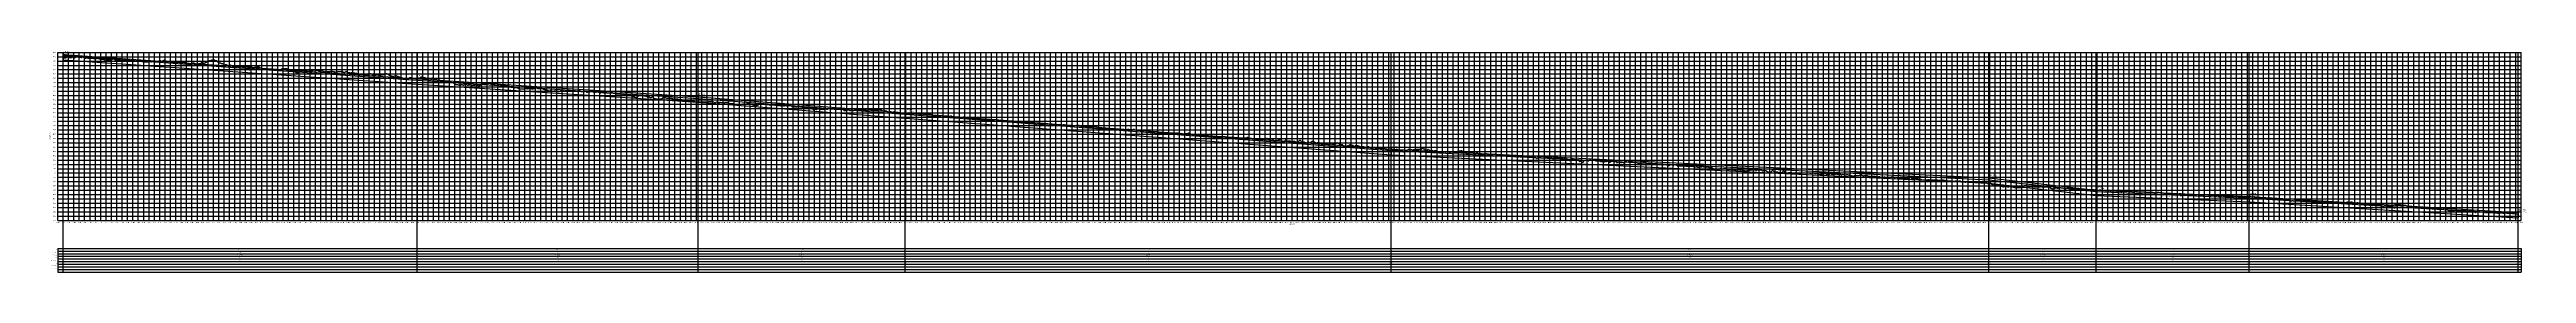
# Model space of a CAD drawing. Extents: x -64 to 11475, y -140 to 887.
import ezdxf
from ezdxf.enums import TextEntityAlignment as Align

# ---------------------------------------------------------------- set-up
doc = ezdxf.new("R2010")
doc.units = 0
for name, color, linetype in [('Annotation', 7, 'Continuous'), ('Annotation_Table', 254, 'Continuous'), ('Crown', 7, 'Continuous'), ('Grid', 254, 'Continuous'), ('Grid_Text', 7, 'Continuous'), ('Ground_Elevation', 3, 'Continuous'), ('Hydraulic_Grade', 5, 'Continuous'), ('Invert', 7, 'Continuous'), ('Structure', 7, 'Continuous')]:
    doc.layers.add(name, color=color, linetype=linetype)

msp = doc.modelspace()

# ---------------------------------------------------------------- linework, layer by layer
at = {"layer": 'Annotation', "color": 0}
for points in [[(2, 879), (2, 879), (0, 871)], [(1651, 765), (1651, 765), (1649, 758)], [(2961, 681), (2960, 681), (2958, 674)], [(3926, 607), (3925, 607), (3923, 600)], [(6190, 438), (6189, 438), (6187, 430)], [(8973, 306), (8972, 306), (8971, 298)], [(9473, 248), (9473, 248), (9471, 240)], [(10187, 219), (10186, 219), (10184, 211)], [(11438, 145), (11438, 145), (11436, 137)]]:
    msp.add_lwpolyline(points, dxfattribs=at)
for points in [[(0, 871), (0, 872), (1, 872)], [(1649, 758), (1649, 759), (1649, 759)], [(2958, 674), (2958, 675), (2959, 675)], [(3923, 600), (3923, 601), (3924, 601)], [(6187, 430), (6187, 431), (6188, 431)], [(8971, 298), (8970, 299), (8971, 299)], [(9471, 240), (9471, 241), (9471, 241)], [(10184, 211), (10184, 212), (10185, 212)], [(11436, 137), (11436, 138), (11437, 138)]]:
    msp.add_lwpolyline(points, close=True, dxfattribs=at)
at = {"layer": 'Annotation_Table', "color": 254}
for points in [[(0, -140), (0, 880)], [(1649, -140), (1649, 880)], [(2958, -140), (2958, 880)], [(3923, -140), (3923, 880)], [(6187, -140), (6187, 880)], [(8971, -140), (8971, 880)], [(9471, -140), (9471, 880)], [(10184, -140), (10184, 880)], [(11436, -140), (11436, 880)], [(-25, -30), (11450, -30)], [(-25, -30), (-25, -140)], [(-25, -43), (11450, -43)], [(-25, -55), (11450, -55)], [(-25, -67), (11450, -67)], [(-25, -79), (11450, -79)], [(-25, -91), (11450, -91)], [(-25, -104), (11450, -104)], [(11450, -30), (11450, -140)], [(-25, -116), (11450, -116)], [(-25, -128), (11450, -128)], [(-25, -140), (11450, -140)]]:
    msp.add_lwpolyline(points, dxfattribs=at)
at = {"layer": 'Crown', "color": 0}
for points in [[(0, 871), (0, 871)], [(0, 871), (1649, 758)], [(1649, 758), (1649, 758)], [(1649, 758), (2958, 674)], [(2958, 674), (2958, 674)], [(2958, 674), (3923, 600)], [(3923, 600), (3923, 600)], [(3923, 600), (6187, 430)], [(6187, 430), (6187, 430)], [(6187, 430), (8971, 298)], [(8971, 298), (8971, 298)], [(8971, 298), (9471, 240)], [(9471, 240), (9471, 240)], [(9471, 240), (10184, 211)], [(10184, 211), (10184, 211)], [(10184, 211), (11436, 137)], [(11436, 137), (11436, 137)]]:
    msp.add_lwpolyline(points, dxfattribs=at)
at = {"layer": 'Grid', "color": 254}
for points in [[(-25, 880), (11450, 880)], [(-25, 100), (-25, 880)], [(-25, 860), (11450, 860)], [(-25, 840), (11450, 840)], [(-25, 820), (11450, 820)], [(0, 100), (0, 880)], [(25, 100), (25, 880)], [(50, 100), (50, 880)], [(75, 100), (75, 880)], [(100, 100), (100, 880)], [(125, 100), (125, 880)], [(150, 100), (150, 880)], [(175, 100), (175, 880)], [(200, 100), (200, 880)], [(225, 100), (225, 880)], [(250, 100), (250, 880)], [(275, 100), (275, 880)], [(300, 100), (300, 880)], [(325, 100), (325, 880)], [(350, 100), (350, 880)], [(375, 100), (375, 880)], [(400, 100), (400, 880)], [(425, 100), (425, 880)], [(450, 100), (450, 880)], [(475, 100), (475, 880)], [(500, 100), (500, 880)], [(525, 100), (525, 880)], [(550, 100), (550, 880)], [(575, 100), (575, 880)], [(600, 100), (600, 880)], [(625, 100), (625, 880)], [(650, 100), (650, 880)], [(675, 100), (675, 880)], [(700, 100), (700, 880)], [(725, 100), (725, 880)], [(750, 100), (750, 880)], [(775, 100), (775, 880)], [(800, 100), (800, 880)], [(825, 100), (825, 880)], [(850, 100), (850, 880)], [(875, 100), (875, 880)], [(900, 100), (900, 880)], [(925, 100), (925, 880)], [(950, 100), (950, 880)], [(975, 100), (975, 880)], [(1000, 100), (1000, 880)], [(1025, 100), (1025, 880)], [(1050, 100), (1050, 880)], [(1075, 100), (1075, 880)], [(1100, 100), (1100, 880)], [(1125, 100), (1125, 880)], [(1150, 100), (1150, 880)], [(1175, 100), (1175, 880)], [(1200, 100), (1200, 880)], [(1225, 100), (1225, 880)], [(1250, 100), (1250, 880)], [(1275, 100), (1275, 880)], [(1300, 100), (1300, 880)], [(1325, 100), (1325, 880)], [(1350, 100), (1350, 880)], [(1375, 100), (1375, 880)], [(1400, 100), (1400, 880)], [(1425, 100), (1425, 880)], [(1450, 100), (1450, 880)], [(1475, 100), (1475, 880)], [(1500, 100), (1500, 880)], [(1525, 100), (1525, 880)], [(1550, 100), (1550, 880)], [(1575, 100), (1575, 880)], [(1600, 100), (1600, 880)], [(1625, 100), (1625, 880)], [(1650, 100), (1650, 880)], [(1675, 100), (1675, 880)], [(1700, 100), (1700, 880)], [(1725, 100), (1725, 880)], [(1750, 100), (1750, 880)], [(1775, 100), (1775, 880)], [(1800, 100), (1800, 880)], [(1825, 100), (1825, 880)], [(1850, 100), (1850, 880)], [(1875, 100), (1875, 880)], [(1900, 100), (1900, 880)], [(1925, 100), (1925, 880)], [(1950, 100), (1950, 880)], [(1975, 100), (1975, 880)], [(2000, 100), (2000, 880)], [(2025, 100), (2025, 880)], [(2050, 100), (2050, 880)], [(2075, 100), (2075, 880)], [(2100, 100), (2100, 880)], [(2125, 100), (2125, 880)], [(2150, 100), (2150, 880)], [(2175, 100), (2175, 880)], [(2200, 100), (2200, 880)], [(2225, 100), (2225, 880)], [(2250, 100), (2250, 880)], [(2275, 100), (2275, 880)], [(2300, 100), (2300, 880)], [(2325, 100), (2325, 880)], [(2350, 100), (2350, 880)], [(2375, 100), (2375, 880)], [(2400, 100), (2400, 880)], [(2425, 100), (2425, 880)], [(2450, 100), (2450, 880)], [(2475, 100), (2475, 880)], [(2500, 100), (2500, 880)], [(2525, 100), (2525, 880)], [(2550, 100), (2550, 880)], [(2575, 100), (2575, 880)], [(2600, 100), (2600, 880)], [(2625, 100), (2625, 880)], [(2650, 100), (2650, 880)], [(2675, 100), (2675, 880)], [(2700, 100), (2700, 880)], [(2725, 100), (2725, 880)], [(2750, 100), (2750, 880)], [(2775, 100), (2775, 880)], [(2800, 100), (2800, 880)], [(2825, 100), (2825, 880)], [(2850, 100), (2850, 880)], [(2875, 100), (2875, 880)], [(2900, 100), (2900, 880)], [(2925, 100), (2925, 880)], [(2950, 100), (2950, 880)], [(2975, 100), (2975, 880)], [(3000, 100), (3000, 880)], [(3025, 100), (3025, 880)], [(3050, 100), (3050, 880)], [(3075, 100), (3075, 880)], [(3100, 100), (3100, 880)], [(3125, 100), (3125, 880)], [(3150, 100), (3150, 880)], [(3175, 100), (3175, 880)], [(3200, 100), (3200, 880)], [(3225, 100), (3225, 880)], [(3250, 100), (3250, 880)], [(3275, 100), (3275, 880)], [(3300, 100), (3300, 880)], [(3325, 100), (3325, 880)], [(3350, 100), (3350, 880)], [(3375, 100), (3375, 880)], [(3400, 100), (3400, 880)], [(3425, 100), (3425, 880)], [(3450, 100), (3450, 880)], [(3475, 100), (3475, 880)], [(3500, 100), (3500, 880)], [(3525, 100), (3525, 880)], [(3550, 100), (3550, 880)], [(3575, 100), (3575, 880)], [(3600, 100), (3600, 880)], [(3625, 100), (3625, 880)], [(3650, 100), (3650, 880)], [(3675, 100), (3675, 880)], [(3700, 100), (3700, 880)], [(3725, 100), (3725, 880)], [(3750, 100), (3750, 880)], [(3775, 100), (3775, 880)], [(3800, 100), (3800, 880)], [(3825, 100), (3825, 880)], [(3850, 100), (3850, 880)], [(3875, 100), (3875, 880)], [(3900, 100), (3900, 880)], [(3925, 100), (3925, 880)], [(3950, 100), (3950, 880)], [(3975, 100), (3975, 880)], [(4000, 100), (4000, 880)], [(4025, 100), (4025, 880)], [(4050, 100), (4050, 880)], [(4075, 100), (4075, 880)], [(4100, 100), (4100, 880)], [(4125, 100), (4125, 880)], [(4150, 100), (4150, 880)], [(4175, 100), (4175, 880)], [(4200, 100), (4200, 880)], [(4225, 100), (4225, 880)], [(4250, 100), (4250, 880)], [(4275, 100), (4275, 880)], [(4300, 100), (4300, 880)], [(4325, 100), (4325, 880)], [(4350, 100), (4350, 880)], [(4375, 100), (4375, 880)], [(4400, 100), (4400, 880)], [(4425, 100), (4425, 880)], [(4450, 100), (4450, 880)], [(4475, 100), (4475, 880)], [(4500, 100), (4500, 880)], [(4525, 100), (4525, 880)], [(4550, 100), (4550, 880)], [(4575, 100), (4575, 880)], [(4600, 100), (4600, 880)], [(4625, 100), (4625, 880)], [(4650, 100), (4650, 880)], [(4675, 100), (4675, 880)], [(4700, 100), (4700, 880)], [(4725, 100), (4725, 880)], [(4750, 100), (4750, 880)], [(4775, 100), (4775, 880)], [(4800, 100), (4800, 880)], [(4825, 100), (4825, 880)], [(4850, 100), (4850, 880)], [(4875, 100), (4875, 880)], [(4900, 100), (4900, 880)], [(4925, 100), (4925, 880)], [(4950, 100), (4950, 880)], [(4975, 100), (4975, 880)], [(5000, 100), (5000, 880)], [(5025, 100), (5025, 880)], [(5050, 100), (5050, 880)], [(5075, 100), (5075, 880)], [(5100, 100), (5100, 880)], [(5125, 100), (5125, 880)], [(5150, 100), (5150, 880)], [(5175, 100), (5175, 880)], [(5200, 100), (5200, 880)], [(5225, 100), (5225, 880)], [(5250, 100), (5250, 880)], [(5275, 100), (5275, 880)], [(5300, 100), (5300, 880)], [(5325, 100), (5325, 880)], [(5350, 100), (5350, 880)], [(5375, 100), (5375, 880)], [(5400, 100), (5400, 880)], [(5425, 100), (5425, 880)], [(5450, 100), (5450, 880)], [(5475, 100), (5475, 880)], [(5500, 100), (5500, 880)], [(5525, 100), (5525, 880)], [(5550, 100), (5550, 880)], [(5575, 100), (5575, 880)], [(5600, 100), (5600, 880)], [(5625, 100), (5625, 880)], [(5650, 100), (5650, 880)], [(5675, 100), (5675, 880)], [(5700, 100), (5700, 880)], [(5725, 100), (5725, 880)], [(5750, 100), (5750, 880)], [(5775, 100), (5775, 880)], [(5800, 100), (5800, 880)], [(5825, 100), (5825, 880)], [(5850, 100), (5850, 880)], [(5875, 100), (5875, 880)], [(5900, 100), (5900, 880)], [(5925, 100), (5925, 880)], [(5950, 100), (5950, 880)], [(5975, 100), (5975, 880)], [(6000, 100), (6000, 880)], [(6025, 100), (6025, 880)], [(6050, 100), (6050, 880)], [(6075, 100), (6075, 880)], [(6100, 100), (6100, 880)], [(6125, 100), (6125, 880)], [(6150, 100), (6150, 880)], [(6175, 100), (6175, 880)], [(6200, 100), (6200, 880)], [(6225, 100), (6225, 880)], [(6250, 100), (6250, 880)], [(6275, 100), (6275, 880)], [(6300, 100), (6300, 880)], [(6325, 100), (6325, 880)], [(6350, 100), (6350, 880)], [(6375, 100), (6375, 880)], [(6400, 100), (6400, 880)], [(6425, 100), (6425, 880)], [(6450, 100), (6450, 880)], [(6475, 100), (6475, 880)], [(6500, 100), (6500, 880)], [(6525, 100), (6525, 880)], [(6550, 100), (6550, 880)], [(6575, 100), (6575, 880)], [(6600, 100), (6600, 880)], [(6625, 100), (6625, 880)], [(6650, 100), (6650, 880)], [(6675, 100), (6675, 880)], [(6700, 100), (6700, 880)], [(6725, 100), (6725, 880)], [(6750, 100), (6750, 880)], [(6775, 100), (6775, 880)], [(6800, 100), (6800, 880)], [(6825, 100), (6825, 880)], [(6850, 100), (6850, 880)], [(6875, 100), (6875, 880)], [(6900, 100), (6900, 880)], [(6925, 100), (6925, 880)], [(6950, 100), (6950, 880)], [(6975, 100), (6975, 880)], [(7000, 100), (7000, 880)], [(7025, 100), (7025, 880)], [(7050, 100), (7050, 880)], [(7075, 100), (7075, 880)], [(7100, 100), (7100, 880)], [(7125, 100), (7125, 880)], [(7150, 100), (7150, 880)], [(7175, 100), (7175, 880)], [(7200, 100), (7200, 880)], [(7225, 100), (7225, 880)], [(7250, 100), (7250, 880)], [(7275, 100), (7275, 880)], [(7300, 100), (7300, 880)], [(7325, 100), (7325, 880)], [(7350, 100), (7350, 880)], [(7375, 100), (7375, 880)], [(7400, 100), (7400, 880)], [(7425, 100), (7425, 880)], [(7450, 100), (7450, 880)], [(7475, 100), (7475, 880)], [(7500, 100), (7500, 880)], [(7525, 100), (7525, 880)], [(7550, 100), (7550, 880)], [(7575, 100), (7575, 880)], [(7600, 100), (7600, 880)], [(7625, 100), (7625, 880)], [(7650, 100), (7650, 880)], [(7675, 100), (7675, 880)], [(7700, 100), (7700, 880)], [(7725, 100), (7725, 880)], [(7750, 100), (7750, 880)], [(7775, 100), (7775, 880)], [(7800, 100), (7800, 880)], [(7825, 100), (7825, 880)], [(7850, 100), (7850, 880)], [(7875, 100), (7875, 880)], [(7900, 100), (7900, 880)], [(7925, 100), (7925, 880)], [(7950, 100), (7950, 880)], [(7975, 100), (7975, 880)], [(8000, 100), (8000, 880)], [(8025, 100), (8025, 880)], [(8050, 100), (8050, 880)], [(8075, 100), (8075, 880)], [(8100, 100), (8100, 880)], [(8125, 100), (8125, 880)], [(8150, 100), (8150, 880)], [(8175, 100), (8175, 880)], [(8200, 100), (8200, 880)], [(8225, 100), (8225, 880)], [(8250, 100), (8250, 880)], [(8275, 100), (8275, 880)], [(8300, 100), (8300, 880)], [(8325, 100), (8325, 880)], [(8350, 100), (8350, 880)], [(8375, 100), (8375, 880)], [(8400, 100), (8400, 880)], [(8425, 100), (8425, 880)], [(8450, 100), (8450, 880)], [(8475, 100), (8475, 880)], [(8500, 100), (8500, 880)], [(8525, 100), (8525, 880)], [(8550, 100), (8550, 880)], [(8575, 100), (8575, 880)], [(8600, 100), (8600, 880)], [(8625, 100), (8625, 880)], [(8650, 100), (8650, 880)], [(8675, 100), (8675, 880)], [(8700, 100), (8700, 880)], [(8725, 100), (8725, 880)], [(8750, 100), (8750, 880)], [(8775, 100), (8775, 880)], [(8800, 100), (8800, 880)], [(8825, 100), (8825, 880)], [(8850, 100), (8850, 880)], [(8875, 100), (8875, 880)], [(8900, 100), (8900, 880)], [(8925, 100), (8925, 880)], [(8950, 100), (8950, 880)], [(8975, 100), (8975, 880)], [(9000, 100), (9000, 880)], [(9025, 100), (9025, 880)], [(9050, 100), (9050, 880)], [(9075, 100), (9075, 880)], [(9100, 100), (9100, 880)], [(9125, 100), (9125, 880)], [(9150, 100), (9150, 880)], [(9175, 100), (9175, 880)], [(9200, 100), (9200, 880)], [(9225, 100), (9225, 880)], [(9250, 100), (9250, 880)], [(9275, 100), (9275, 880)], [(9300, 100), (9300, 880)], [(9325, 100), (9325, 880)], [(9350, 100), (9350, 880)], [(9375, 100), (9375, 880)], [(9400, 100), (9400, 880)], [(9425, 100), (9425, 880)], [(9450, 100), (9450, 880)], [(9475, 100), (9475, 880)], [(9500, 100), (9500, 880)], [(9525, 100), (9525, 880)], [(9550, 100), (9550, 880)], [(9575, 100), (9575, 880)], [(9600, 100), (9600, 880)], [(9625, 100), (9625, 880)], [(9650, 100), (9650, 880)], [(9675, 100), (9675, 880)], [(9700, 100), (9700, 880)], [(9725, 100), (9725, 880)], [(9750, 100), (9750, 880)], [(9775, 100), (9775, 880)], [(9800, 100), (9800, 880)], [(9825, 100), (9825, 880)], [(9850, 100), (9850, 880)], [(9875, 100), (9875, 880)], [(9900, 100), (9900, 880)], [(9925, 100), (9925, 880)], [(9950, 100), (9950, 880)], [(9975, 100), (9975, 880)], [(10000, 100), (10000, 880)], [(10025, 100), (10025, 880)], [(10050, 100), (10050, 880)], [(10075, 100), (10075, 880)], [(10100, 100), (10100, 880)], [(10125, 100), (10125, 880)], [(10150, 100), (10150, 880)], [(10175, 100), (10175, 880)], [(10200, 100), (10200, 880)], [(10225, 100), (10225, 880)], [(10250, 100), (10250, 880)], [(10275, 100), (10275, 880)], [(10300, 100), (10300, 880)], [(10325, 100), (10325, 880)], [(10350, 100), (10350, 880)], [(10375, 100), (10375, 880)], [(10400, 100), (10400, 880)], [(10425, 100), (10425, 880)], [(10450, 100), (10450, 880)], [(10475, 100), (10475, 880)], [(10500, 100), (10500, 880)], [(10525, 100), (10525, 880)], [(10550, 100), (10550, 880)], [(10575, 100), (10575, 880)], [(10600, 100), (10600, 880)], [(10625, 100), (10625, 880)], [(10650, 100), (10650, 880)], [(10675, 100), (10675, 880)], [(10700, 100), (10700, 880)], [(10725, 100), (10725, 880)], [(10750, 100), (10750, 880)], [(10775, 100), (10775, 880)], [(10800, 100), (10800, 880)], [(10825, 100), (10825, 880)], [(10850, 100), (10850, 880)], [(10875, 100), (10875, 880)], [(10900, 100), (10900, 880)], [(10925, 100), (10925, 880)], [(10950, 100), (10950, 880)], [(10975, 100), (10975, 880)], [(11000, 100), (11000, 880)], [(11025, 100), (11025, 880)], [(11050, 100), (11050, 880)], [(11075, 100), (11075, 880)], [(11100, 100), (11100, 880)], [(11125, 100), (11125, 880)], [(11150, 100), (11150, 880)], [(11175, 100), (11175, 880)], [(11200, 100), (11200, 880)], [(11225, 100), (11225, 880)], [(11250, 100), (11250, 880)], [(11275, 100), (11275, 880)], [(11300, 100), (11300, 880)], [(11325, 100), (11325, 880)], [(11350, 100), (11350, 880)], [(11375, 100), (11375, 880)], [(11400, 100), (11400, 880)], [(11425, 100), (11425, 880)], [(11450, 100), (11450, 880)], [(-25, 800), (11450, 800)], [(-25, 780), (11450, 780)], [(-25, 760), (11450, 760)], [(-25, 740), (11450, 740)], [(-25, 720), (11450, 720)], [(-25, 700), (11450, 700)], [(-25, 680), (11450, 680)], [(-25, 660), (11450, 660)], [(-25, 640), (11450, 640)], [(-25, 620), (11450, 620)], [(-25, 600), (11450, 600)], [(-25, 580), (11450, 580)], [(-25, 560), (11450, 560)], [(-25, 540), (11450, 540)], [(-25, 520), (11450, 520)], [(-25, 500), (11450, 500)], [(-25, 480), (11450, 480)], [(-25, 460), (11450, 460)], [(-25, 440), (11450, 440)], [(-25, 420), (11450, 420)], [(-25, 400), (11450, 400)], [(-25, 380), (11450, 380)], [(-25, 360), (11450, 360)], [(-25, 340), (11450, 340)], [(-25, 320), (11450, 320)], [(-25, 300), (11450, 300)], [(-25, 280), (11450, 280)], [(-25, 260), (11450, 260)], [(-25, 240), (11450, 240)], [(-25, 220), (11450, 220)], [(-25, 200), (11450, 200)], [(-25, 180), (11450, 180)], [(-25, 160), (11450, 160)], [(-25, 140), (11450, 140)], [(-25, 120), (11450, 120)], [(-25, 100), (11450, 100)]]:
    msp.add_lwpolyline(points, dxfattribs=at)
at = {"layer": 'Ground_Elevation', "color": 3}
msp.add_lwpolyline([(0, 851), (1, 852), (2, 853), (3, 854), (4, 855), (5, 855), (6, 855), (7, 855), (8, 855), (9, 855), (10, 855), (11, 855), (12, 855), (13, 856), (14, 856), (15, 857), (16, 857), (17, 858), (18, 859), (19, 860), (20, 860), (21, 860), (22, 860), (23, 859), (24, 859), (25, 858), (26, 857), (27, 856), (28, 856), (29, 856), (30, 856), (31, 856), (32, 856), (33, 856), (34, 856), (35, 856), (36, 857), (37, 857), (38, 857), (39, 857), (40, 857), (41, 857), (42, 858), (43, 858), (44, 859), (45, 859), (46, 859), (47, 858), (48, 858), (49, 857), (50, 856), (51, 855), (52, 855), (53, 855), (54, 855), (55, 856), (56, 857), (57, 859), (58, 860), (59, 861), (60, 861), (61, 862), (62, 862), (63, 861), (64, 861), (65, 861), (66, 861), (67, 861), (68, 860), (69, 860), (70, 859), (71, 859), (72, 858), (73, 858), (74, 857), (75, 857), (76, 858), (77, 858), (78, 858), (79, 858), (80, 858), (81, 858), (82, 858), (83, 858), (84, 857), (85, 857), (86, 857), (87, 857), (88, 858), (89, 858), (90, 859), (91, 859), (92, 859), (93, 859), (94, 859), (95, 858), (96, 857), (97, 856), (98, 856), (99, 855), (100, 855), (101, 854), (102, 854), (103, 854), (104, 854), (105, 854), (106, 854), (107, 855), (108, 855), (109, 855), (110, 855), (111, 855), (112, 855), (113, 855), (114, 855), (115, 854), (116, 854), (117, 853), (118, 853), (119, 853), (120, 853), (121, 853), (122, 853), (123, 854), (124, 854), (125, 854), (126, 855), (127, 855), (128, 854), (129, 854), (130, 854), (131, 854), (132, 854), (133, 854), (134, 853), (135, 853), (136, 853), (137, 853), (138, 853), (139, 853), (140, 853), (141, 853), (142, 853), (143, 852), (144, 851), (145, 850), (146, 850), (147, 850), (148, 849), (149, 850), (150, 850), (151, 851), (152, 851), (153, 851), (154, 852), (155, 852), (156, 852), (157, 852), (158, 852), (159, 852), (160, 853), (161, 853), (162, 853), (163, 852), (164, 852), (165, 852), (166, 852), (167, 851), (168, 851), (169, 850), (170, 850), (171, 849), (172, 849), (173, 849), (174, 849), (175, 849), (176, 849), (177, 849), (178, 849), (179, 849), (180, 849), (181, 849), (182, 849), (183, 849), (184, 849), (185, 849), (186, 848), (187, 848), (188, 848), (189, 847), (190, 847), (191, 847), (192, 846), (193, 846), (194, 846), (195, 846), (196, 846), (197, 845), (198, 846), (199, 846), (200, 846), (201, 846), (202, 846), (203, 846), (204, 846), (205, 846), (206, 846), (207, 846), (208, 846), (209, 846), (210, 846), (211, 846), (212, 846), (213, 846), (214, 846), (215, 845), (216, 845), (217, 845), (218, 845), (219, 845), (220, 845), (221, 845), (222, 844), (223, 844), (224, 844), (225, 845), (226, 845), (227, 846), (228, 847), (229, 848), (230, 849), (231, 850), (232, 850), (233, 851), (234, 851), (235, 852), (236, 852), (237, 852), (238, 851), (239, 849), (240, 848), (241, 846), (242, 844), (243, 843), (244, 842), (245, 841), (246, 841), (247, 841), (248, 841), (249, 841), (250, 841), (251, 841), (252, 841), (253, 841), (254, 842), (255, 842), (256, 842), (257, 842), (258, 842), (259, 842), (260, 843), (261, 844), (262, 845), (263, 845), (264, 846), (265, 846), (266, 846), (267, 845), (268, 845), (269, 843), (270, 842), (271, 841), (272, 840), (273, 840), (274, 841), (275, 841), (276, 842), (277, 842), (278, 842), (279, 843), (280, 843), (281, 843), (282, 843), (283, 843), (284, 843), (285, 844), (286, 844), (287, 845), (288, 845), (289, 846), (290, 847), (291, 847), (292, 847), (293, 846), (294, 845), (295, 844), (296, 844), (297, 843), (298, 843), (299, 843), (300, 843), (301, 843), (302, 843), (303, 844), (304, 844), (305, 844), (306, 844), (307, 844), (308, 844), (309, 844), (310, 844), (311, 844), (312, 843), (313, 843), (314, 843), (315, 843), (316, 843), (317, 842), (318, 842), (319, 842), (320, 842), (321, 842), (322, 842), (323, 842), (324, 841), (325, 841), (326, 841), (327, 841), (328, 841), (329, 841), (330, 841), (331, 841), (332, 841), (333, 841), (334, 841), (335, 840), (336, 839), (337, 839), (338, 838), (339, 839), (340, 840), (341, 842), (342, 842), (343, 843), (344, 843), (345, 843), (346, 843), (347, 842), (348, 842), (349, 842), (350, 842), (351, 842), (352, 843), (353, 843), (354, 844), (355, 844), (356, 843), (357, 843), (358, 842), (359, 842), (360, 842), (361, 841), (362, 841), (363, 841), (364, 840), (365, 839), (366, 838), (367, 838), (368, 838), (369, 838), (370, 838), (371, 838), (372, 838), (373, 837), (374, 837), (375, 837), (376, 836), (377, 837), (378, 837), (379, 837), (380, 837), (381, 837), (382, 837), (383, 837), (384, 837), (385, 837), (386, 837), (387, 837), (388, 837), (389, 837), (390, 837), (391, 837), (392, 837), (393, 837), (394, 837), (395, 838), (396, 838), (397, 838), (398, 838), (399, 839), (400, 839), (401, 839), (402, 839), (403, 839), (404, 838), (405, 838), (406, 838), (407, 838), (408, 838), (409, 837), (410, 837), (411, 837), (412, 838), (413, 838), (414, 838), (415, 838), (416, 838), (417, 838), (418, 838), (419, 839), (420, 839), (421, 839), (422, 839), (423, 840), (424, 840), (425, 840), (426, 840), (427, 840), (428, 839), (429, 839), (430, 839), (431, 839), (432, 839), (433, 838), (434, 838), (435, 838), (436, 838), (437, 838), (438, 838), (439, 839), (440, 839), (441, 840), (442, 840), (443, 840), (444, 840), (445, 841), (446, 841), (447, 841), (448, 841), (449, 842), (450, 842), (451, 843), (452, 843), (453, 842), (454, 842), (455, 841), (456, 841), (457, 840), (458, 840), (459, 840), (460, 840), (461, 840), (462, 840), (463, 840), (464, 840), (465, 841), (466, 842), (467, 843), (468, 844), (469, 844), (470, 844), (471, 844), (472, 843), (473, 842), (474, 842), (475, 841), (476, 841), (477, 841), (478, 841), (479, 841), (480, 840), (481, 840), (482, 839), (483, 839), (484, 838), (485, 838), (486, 838), (487, 838), (488, 838), (489, 838), (490, 838), (491, 838), (492, 838), (493, 838), (494, 838), (495, 838), (496, 837), (497, 837), (498, 837), (499, 836), (500, 836), (501, 836), (502, 836), (503, 836), (504, 836), (505, 836), (506, 835), (507, 835), (508, 835), (509, 835), (510, 835), (511, 835), (512, 835), (513, 835), (514, 835), (515, 835), (516, 835), (517, 835), (518, 835), (519, 836), (520, 836), (521, 836), (522, 836), (523, 836), (524, 836), (525, 836), (526, 837), (527, 837), (528, 837), (529, 837), (530, 837), (531, 837), (532, 837), (533, 837), (534, 837), (535, 837), (536, 837), (537, 837), (538, 837), (539, 837), (540, 837), (541, 837), (542, 836), (543, 836), (544, 835), (545, 834), (546, 834), (547, 833), (548, 833), (549, 833), (550, 833), (551, 833), (552, 834), (553, 834), (554, 834), (555, 834), (556, 834), (557, 834), (558, 834), (559, 834), (560, 834), (561, 834), (562, 834), (563, 834), (564, 834), (565, 834), (566, 834), (567, 834), (568, 834), (569, 834), (570, 833), (571, 833), (572, 832), (573, 831), (574, 831), (575, 830), (576, 829), (577, 829), (578, 829), (579, 828), (580, 828), (581, 828), (582, 828), (583, 829), (584, 829), (585, 829), (586, 829), (587, 829), (588, 828), (589, 828), (590, 828), (591, 828), (592, 827), (593, 827), (594, 827), (595, 828), (596, 828), (597, 828), (598, 829), (599, 829), (600, 829), (601, 830), (602, 830), (603, 830), (604, 830), (605, 831), (606, 831), (607, 831), (608, 831), (609, 830), (610, 830), (611, 830), (612, 830), (613, 830), (614, 829), (615, 828), (616, 828), (617, 827), (618, 827), (619, 826), (620, 826), (621, 825), (622, 825), (623, 825), (624, 825), (625, 825), (626, 825), (627, 826), (628, 827), (629, 827), (630, 827), (631, 828), (632, 828), (633, 828), (634, 828), (635, 828), (636, 828), (637, 828), (638, 828), (639, 827), (640, 827), (641, 828), (642, 829), (643, 830), (644, 831), (645, 833), (646, 834), (647, 834), (648, 833), (649, 833), (650, 832), (651, 831), (652, 831), (653, 830), (654, 830), (655, 830), (656, 830), (657, 830), (658, 830), (659, 831), (660, 831), (661, 832), (662, 832), (663, 833), (664, 833), (665, 833), (666, 834), (667, 834), (668, 835), (669, 836), (670, 836), (671, 837), (672, 838), (673, 838), (674, 839), (675, 839), (676, 839), (677, 839), (678, 839), (679, 840), (680, 840), (681, 841), (682, 842), (683, 842), (684, 842), (685, 843), (686, 843), (687, 843), (688, 843), (689, 843), (690, 843), (691, 844), (692, 845), (693, 845), (694, 845), (695, 845), (696, 846), (697, 846), (698, 846), (699, 846), (700, 846), (701, 846), (702, 845), (703, 845), (704, 845), (705, 845), (706, 844), (707, 844), (708, 843), (709, 843), (710, 843), (711, 843), (712, 842), (713, 842), (714, 842), (715, 842), (716, 841), (717, 840), (718, 839), (719, 837), (720, 836), (721, 835), (722, 834), (723, 833), (724, 832), (725, 831), (726, 831), (727, 831), (728, 831), (729, 832), (730, 832), (731, 832), (732, 831), (733, 831), (734, 830), (735, 830), (736, 829), (737, 829), (738, 829), (739, 829), (740, 829), (741, 828), (742, 828), (743, 828), (744, 827), (745, 827), (746, 826), (747, 825), (748, 824), (749, 823), (750, 823), (751, 823), (752, 823), (753, 823), (754, 823), (755, 824), (756, 824), (757, 824), (758, 824), (759, 824), (760, 823), (761, 823), (762, 822), (763, 822), (764, 821), (765, 821), (766, 821), (767, 820), (768, 820), (769, 820), (770, 820), (771, 820), (772, 820), (773, 820), (774, 820), (775, 821), (776, 821), (777, 821), (778, 822), (779, 822), (780, 821), (781, 821), (782, 820), (783, 819), (784, 819), (785, 818), (786, 817), (787, 816), (788, 815), (789, 814), (790, 814), (791, 813), (792, 813), (793, 813), (794, 813), (795, 813), (796, 813), (797, 813), (798, 814), (799, 814), (800, 814), (801, 815), (802, 815), (803, 815), (804, 815), (805, 815), (806, 815), (807, 815), (808, 815), (809, 815), (810, 815), (811, 816), (812, 816), (813, 815), (814, 815), (815, 815), (816, 815), (817, 815), (818, 815), (819, 815), (820, 815), (821, 815), (822, 815), (823, 815), (824, 814), (825, 814), (826, 814), (827, 814), (828, 814), (829, 815), (830, 815), (831, 815), (832, 815), (833, 815), (834, 815), (835, 815), (836, 815), (837, 815), (838, 815), (839, 816), (840, 816), (841, 816), (842, 816), (843, 816), (844, 817), (845, 817), (846, 818), (847, 818), (848, 819), (849, 819), (850, 818), (851, 818), (852, 817), (853, 817), (854, 816), (855, 816), (856, 816), (857, 815), (858, 815), (859, 815), (860, 814), (861, 814), (862, 814), (863, 815), (864, 815), (865, 816), (866, 816), (867, 816), (868, 816), (869, 816), (870, 816), (871, 815), (872, 815), (873, 815), (874, 814), (875, 814), (876, 813), (877, 813), (878, 812), (879, 811), (880, 811), (881, 811), (882, 810), (883, 810), (884, 810), (885, 810), (886, 810), (887, 810), (888, 810), (889, 810), (890, 811), (891, 811), (892, 811), (893, 811), (894, 811), (895, 812), (896, 812), (897, 812), (898, 812), (899, 812), (900, 812), (901, 812), (902, 812), (903, 812), (904, 812), (905, 813), (906, 813), (907, 813), (908, 813), (909, 813), (910, 813), (911, 813), (912, 813), (913, 812), (914, 812), (915, 811), (916, 810), (917, 809), (918, 809), (919, 808), (920, 808), (921, 808), (922, 807), (923, 807), (924, 806), (925, 806), (926, 805), (927, 805), (928, 805), (929, 805), (930, 805), (931, 805), (932, 805), (933, 806), (934, 806), (935, 805), (936, 805), (937, 805), (938, 805), (939, 805), (940, 805), (941, 805), (942, 806), (943, 806), (944, 806), (945, 806), (946, 806), (947, 805), (948, 805), (949, 805), (950, 805), (951, 804), (952, 804), (953, 803), (954, 803), (955, 803), (956, 803), (957, 803), (958, 803), (959, 803), (960, 803), (961, 803), (962, 803), (963, 803), (964, 802), (965, 802), (966, 802), (967, 802), (968, 802), (969, 802), (970, 802), (971, 802), (972, 802), (973, 802), (974, 802), (975, 802), (976, 802), (977, 802), (978, 802), (979, 802), (980, 802), (981, 802), (982, 802), (983, 802), (984, 802), (985, 802), (986, 802), (987, 802), (988, 802), (989, 802), (990, 802), (991, 802), (992, 802), (993, 802), (994, 802), (995, 801), (996, 801), (997, 801), (998, 800), (999, 800), (1000, 800), (1001, 799), (1002, 799), (1003, 798), (1004, 798), (1005, 798), (1006, 799), (1007, 799), (1008, 799), (1009, 800), (1010, 800), (1011, 800), (1012, 800), (1013, 800), (1014, 801), (1015, 801), (1016, 802), (1017, 803), (1018, 803), (1019, 804), (1020, 804), (1021, 805), (1022, 805), (1023, 805), (1024, 805), (1025, 806), (1026, 805), (1027, 805), (1028, 805), (1029, 805), (1030, 804), (1031, 804), (1032, 804), (1033, 805), (1034, 805), (1035, 805), (1036, 806), (1037, 806), (1038, 806), (1039, 805), (1040, 805), (1041, 805), (1042, 805), (1043, 804), (1044, 804), (1045, 803), (1046, 803), (1047, 803), (1048, 802), (1049, 802), (1050, 802), (1051, 802), (1052, 801), (1053, 800), (1054, 799), (1055, 798), (1056, 797), (1057, 796), (1058, 795), (1059, 795), (1060, 795), (1061, 795), (1062, 795), (1063, 796), (1064, 796), (1065, 796), (1066, 796), (1067, 796), (1068, 796), (1069, 796), (1070, 796), (1071, 796), (1072, 796), (1073, 796), (1074, 796), (1075, 796), (1076, 796), (1077, 795), (1078, 795), (1079, 794), (1080, 792), (1081, 791), (1082, 789), (1083, 788), (1084, 787), (1085, 787), (1086, 786), (1087, 786), (1088, 787), (1089, 787), (1090, 787), (1091, 786), (1092, 786), (1093, 786), (1094, 786), (1095, 787), (1096, 787), (1097, 788), (1098, 789), (1099, 790), (1100, 791), (1101, 792), (1102, 792), (1103, 793), (1104, 794), (1105, 794), (1106, 794), (1107, 794), (1108, 794), (1109, 794), (1110, 794), (1111, 794), (1112, 794), (1113, 794), (1114, 794), (1115, 794), (1116, 794), (1117, 794), (1118, 794), (1119, 794), (1120, 794), (1121, 793), (1122, 793), (1123, 793), (1124, 793), (1125, 794), (1126, 794), (1127, 794), (1128, 795), (1129, 795), (1130, 796), (1131, 796), (1132, 795), (1133, 795), (1134, 794), (1135, 794), (1136, 793), (1137, 793), (1138, 793), (1139, 793), (1140, 793), (1141, 793), (1142, 793), (1143, 793), (1144, 793), (1145, 794), (1146, 794), (1147, 794), (1148, 795), (1149, 795), (1150, 796), (1151, 796), (1152, 796), (1153, 796), (1154, 795), (1155, 795), (1156, 795), (1157, 794), (1158, 794), (1159, 794), (1160, 795), (1161, 795), (1162, 796), (1163, 797), (1164, 798), (1165, 798), (1166, 799), (1167, 799), (1168, 799), (1169, 799), (1170, 799), (1171, 799), (1172, 799), (1173, 799), (1174, 798), (1175, 798), (1176, 798), (1177, 797), (1178, 797), (1179, 797), (1180, 797), (1181, 797), (1182, 797), (1183, 797), (1184, 797), (1185, 797), (1186, 797), (1187, 797), (1188, 796), (1189, 796), (1190, 795), (1191, 795), (1192, 795), (1193, 794), (1194, 794), (1195, 794), (1196, 794), (1197, 794), (1198, 794), (1199, 795), (1200, 795), (1201, 795), (1202, 795), (1203, 795), (1204, 794), (1205, 794), (1206, 794), (1207, 794), (1208, 794), (1209, 793), (1210, 793), (1211, 792), (1212, 792), (1213, 791), (1214, 791), (1215, 791), (1216, 790), (1217, 790), (1218, 790), (1219, 790), (1220, 791), (1221, 791), (1222, 791), (1223, 791), (1224, 791), (1225, 791), (1226, 791), (1227, 790), (1228, 790), (1229, 790), (1230, 790), (1231, 791), (1232, 791), (1233, 791), (1234, 791), (1235, 791), (1236, 791), (1237, 791), (1238, 790), (1239, 790), (1240, 790), (1241, 790), (1242, 791), (1243, 791), (1244, 791), (1245, 791), (1246, 792), (1247, 792), (1248, 792), (1249, 793), (1250, 793), (1251, 793), (1252, 793), (1253, 793), (1254, 792), (1255, 792), (1256, 792), (1257, 792), (1258, 791), (1259, 791), (1260, 791), (1261, 791), (1262, 790), (1263, 790), (1264, 790), (1265, 790), (1266, 790), (1267, 790), (1268, 789), (1269, 789), (1270, 789), (1271, 789), (1272, 789), (1273, 789), (1274, 789), (1275, 789), (1276, 790), (1277, 790), (1278, 790), (1279, 790), (1280, 790), (1281, 791), (1282, 791), (1283, 791), (1284, 791), (1285, 791), (1286, 791), (1287, 791), (1288, 791), (1289, 791), (1290, 791), (1291, 791), (1292, 791), (1293, 791), (1294, 791), (1295, 791), (1296, 791), (1297, 791), (1298, 791), (1299, 791), (1300, 791), (1301, 791), (1302, 790), (1303, 790), (1304, 789), (1305, 789), (1306, 788), (1307, 788), (1308, 787), (1309, 787), (1310, 787), (1311, 787), (1312, 788), (1313, 789), (1314, 789), (1315, 790), (1316, 791), (1317, 791), (1318, 791), (1319, 791), (1320, 791), (1321, 790), (1322, 790), (1323, 789), (1324, 788), (1325, 788), (1326, 787), (1327, 787), (1328, 787), (1329, 787), (1330, 786), (1331, 786), (1332, 786), (1333, 786), (1334, 786), (1335, 786), (1336, 785), (1337, 785), (1338, 785), (1339, 785), (1340, 785), (1341, 785), (1342, 786), (1343, 786), (1344, 786), (1345, 786), (1346, 786), (1347, 785), (1348, 785), (1349, 784), (1350, 784), (1351, 784), (1352, 784), (1353, 785), (1354, 785), (1355, 785), (1356, 785), (1357, 785), (1358, 785), (1359, 784), (1360, 784), (1361, 784), (1362, 784), (1363, 783), (1364, 783), (1365, 783), (1366, 783), (1367, 783), (1368, 782), (1369, 782), (1370, 782), (1371, 782), (1372, 781), (1373, 781), (1374, 781), (1375, 781), (1376, 781), (1377, 780), (1378, 780), (1379, 780), (1380, 780), (1381, 780), (1382, 780), (1383, 780), (1384, 779), (1385, 779), (1386, 779), (1387, 780), (1388, 780), (1389, 779), (1390, 779), (1391, 779), (1392, 779), (1393, 779), (1394, 779), (1395, 779), (1396, 779), (1397, 779), (1398, 779), (1399, 778), (1400, 778), (1401, 778), (1402, 778), (1403, 778), (1404, 778), (1405, 778), (1406, 778), (1407, 778), (1408, 779), (1409, 779), (1410, 779), (1411, 779), (1412, 779), (1413, 779), (1414, 779), (1415, 779), (1416, 779), (1417, 779), (1418, 779), (1419, 779), (1420, 779), (1421, 778), (1422, 778), (1423, 779), (1424, 779), (1425, 779), (1426, 780), (1427, 780), (1428, 781), (1429, 781), (1430, 782), (1431, 782), (1432, 781), (1433, 781), (1434, 781), (1435, 781), (1436, 780), (1437, 780), (1438, 779), (1439, 779), (1440, 778), (1441, 778), (1442, 778), (1443, 777), (1444, 777), (1445, 776), (1446, 776), (1447, 776), (1448, 775), (1449, 775), (1450, 775), (1451, 775), (1452, 775), (1453, 775), (1454, 776), (1455, 776), (1456, 776), (1457, 776), (1458, 777), (1459, 777), (1460, 777), (1461, 777), (1462, 777), (1463, 777), (1464, 777), (1465, 777), (1466, 777), (1467, 776), (1468, 776), (1469, 776), (1470, 776), (1471, 776), (1472, 776), (1473, 776), (1474, 776), (1475, 776), (1476, 776), (1477, 776), (1478, 775), (1479, 775), (1480, 775), (1481, 776), (1482, 776), (1483, 776), (1484, 776), (1485, 776), (1486, 776), (1487, 776), (1488, 777), (1489, 777), (1490, 777), (1491, 777), (1492, 777), (1493, 777), (1494, 777), (1495, 777), (1496, 777), (1497, 778), (1498, 779), (1499, 780), (1500, 780), (1501, 781), (1502, 781), (1503, 782), (1504, 782), (1505, 782), (1506, 782), (1507, 782), (1508, 781), (1509, 781), (1510, 780), (1511, 780), (1512, 779), (1513, 779), (1514, 778), (1515, 777), (1516, 777), (1517, 776), (1518, 776), (1519, 775), (1520, 775), (1521, 775), (1522, 775), (1523, 774), (1524, 774), (1525, 773), (1526, 773), (1527, 772), (1528, 771), (1529, 771), (1530, 770), (1531, 770), (1532, 769), (1533, 769), (1534, 769), (1535, 769), (1536, 769), (1537, 769), (1538, 769), (1539, 769), (1540, 770), (1541, 770), (1542, 770), (1543, 771), (1544, 771), (1545, 772), (1546, 772), (1547, 773), (1548, 773), (1549, 773), (1550, 773), (1551, 773), (1552, 772), (1553, 772), (1554, 771), (1555, 770), (1556, 770), (1557, 769), (1558, 769), (1559, 769), (1560, 768), (1561, 768), (1562, 767), (1563, 767), (1564, 767), (1565, 767), (1566, 766), (1567, 766), (1568, 765), (1569, 765), (1570, 765), (1571, 764), (1572, 764), (1573, 764), (1574, 763), (1575, 763), (1576, 763), (1577, 763), (1578, 762), (1579, 762), (1580, 762), (1581, 762), (1582, 761), (1583, 761), (1584, 761), (1585, 760), (1586, 760), (1587, 760), (1588, 759), (1589, 759), (1590, 759), (1591, 759), (1592, 759), (1593, 759), (1594, 759), (1595, 759), (1596, 760), (1597, 760), (1598, 760), (1599, 760), (1600, 761), (1601, 761), (1602, 760), (1603, 760), (1604, 759), (1605, 759), (1606, 759), (1607, 759), (1608, 759), (1609, 759), (1610, 759), (1611, 760), (1612, 761), (1613, 762), (1614, 762), (1615, 763), (1616, 763), (1617, 764), (1618, 764), (1619, 764), (1620, 764), (1621, 763), (1622, 762), (1623, 762), (1624, 761), (1625, 761), (1626, 761), (1627, 761), (1628, 760), (1629, 760), (1630, 760), (1631, 760), (1632, 760), (1633, 759), (1634, 759), (1635, 759), (1636, 759), (1637, 759), (1638, 759), (1639, 759), (1640, 759), (1641, 759), (1642, 759), (1643, 758), (1644, 758), (1645, 758), (1646, 758), (1647, 758), (1648, 758), (1649, 758), (1650, 758), (1651, 758), (1652, 758), (1653, 758), (1654, 758), (1655, 758), (1656, 758), (1657, 759), (1658, 759), (1659, 760), (1660, 761), (1661, 761), (1662, 762), (1663, 763), (1664, 764), (1665, 765), (1666, 765), (1667, 766), (1668, 766), (1669, 767), (1670, 767), (1671, 767), (1672, 767), (1673, 767), (1674, 767), (1675, 766), (1676, 765), (1677, 765), (1678, 764), (1679, 764), (1680, 764), (1681, 764), (1682, 764), (1683, 764), (1684, 763), (1685, 763), (1686, 762), (1687, 762), (1688, 762), (1689, 761), (1690, 761), (1691, 761), (1692, 761), (1693, 761), (1694, 760), (1695, 760), (1696, 759), (1697, 758), (1698, 757), (1699, 756), (1700, 755), (1701, 754), (1702, 754), (1703, 753), (1704, 753), (1705, 752), (1706, 752), (1707, 752), (1708, 752), (1709, 752), (1710, 752), (1711, 752), (1712, 753), (1713, 753), (1714, 754), (1715, 756), (1716, 758), (1717, 759), (1718, 760), (1719, 761), (1720, 762), (1721, 762), (1722, 762), (1723, 761), (1724, 761), (1725, 760), (1726, 759), (1727, 758), (1728, 758), (1729, 757), (1730, 757), (1731, 756), (1732, 756), (1733, 756), (1734, 756), (1735, 756), (1736, 756), (1737, 755), (1738, 755), (1739, 754), (1740, 753), (1741, 752), (1742, 751), (1743, 751), (1744, 750), (1745, 750), (1746, 751), (1747, 752), (1748, 754), (1749, 754), (1750, 754), (1751, 753), (1752, 753), (1753, 752), (1754, 751), (1755, 751), (1756, 750), (1757, 750), (1758, 749), (1759, 749), (1760, 749), (1761, 749), (1762, 749), (1763, 748), (1764, 748), (1765, 748), (1766, 747), (1767, 747), (1768, 747), (1769, 747), (1770, 746), (1771, 746), (1772, 746), (1773, 745), (1774, 745), (1775, 745), (1776, 745), (1777, 745), (1778, 745), (1779, 745), (1780, 745), (1781, 745), (1782, 744), (1783, 744), (1784, 744), (1785, 744), (1786, 744), (1787, 744), (1788, 744), (1789, 745), (1790, 745), (1791, 745), (1792, 746), (1793, 746), (1794, 746), (1795, 746), (1796, 746), (1797, 746), (1798, 745), (1799, 745), (1800, 744), (1801, 743), (1802, 743), (1803, 743), (1804, 743), (1805, 743), (1806, 743), (1807, 742), (1808, 742), (1809, 741), (1810, 741), (1811, 741), (1812, 740), (1813, 740), (1814, 740), (1815, 740), (1816, 739), (1817, 739), (1818, 738), (1819, 738), (1820, 737), (1821, 737), (1822, 736), (1823, 736), (1824, 735), (1825, 734), (1826, 733), (1827, 732), (1828, 731), (1829, 731), (1830, 731), (1831, 731), (1832, 731), (1833, 731), (1834, 731), (1835, 731), (1836, 731), (1837, 731), (1838, 731), (1839, 730), (1840, 730), (1841, 730), (1842, 730), (1843, 729), (1844, 729), (1845, 728), (1846, 728), (1847, 728), (1848, 728), (1849, 727), (1850, 728), (1851, 728), (1852, 728), (1853, 729), (1854, 730), (1855, 731), (1856, 731), (1857, 731), (1858, 731), (1859, 731), (1860, 730), (1861, 730), (1862, 729), (1863, 729), (1864, 728), (1865, 728), (1866, 728), (1867, 728), (1868, 729), (1869, 730), (1870, 731), (1871, 731), (1872, 732), (1873, 732), (1874, 733), (1875, 733), (1876, 733), (1877, 733), (1878, 732), (1879, 732), (1880, 731), (1881, 731), (1882, 730), (1883, 729), (1884, 728), (1885, 728), (1886, 728), (1887, 728), (1888, 728), (1889, 729), (1890, 729), (1891, 730), (1892, 730), (1893, 730), (1894, 730), (1895, 731), (1896, 731), (1897, 730), (1898, 730), (1899, 729), (1900, 728), (1901, 727), (1902, 727), (1903, 727), (1904, 727), (1905, 727), (1906, 727), (1907, 728), (1908, 728), (1909, 728), (1910, 728), (1911, 728), (1912, 728), (1913, 728), (1914, 727), (1915, 728), (1916, 728), (1917, 728), (1918, 729), (1919, 729), (1920, 730), (1921, 730), (1922, 730), (1923, 730), (1924, 730), (1925, 730), (1926, 730), (1927, 730), (1928, 729), (1929, 728), (1930, 728), (1931, 727), (1932, 727), (1933, 726), (1934, 726), (1935, 726), (1936, 726), (1937, 726), (1938, 727), (1939, 727), (1940, 727), (1941, 727), (1942, 727), (1943, 728), (1944, 728), (1945, 729), (1946, 730), (1947, 731), (1948, 732), (1949, 733), (1950, 734), (1951, 734), (1952, 734), (1953, 734), (1954, 734), (1955, 734), (1956, 733), (1957, 733), (1958, 734), (1959, 734), (1960, 734), (1961, 735), (1962, 735), (1963, 736), (1964, 736), (1965, 736), (1966, 737), (1967, 737), (1968, 736), (1969, 736), (1970, 736), (1971, 736), (1972, 736), (1973, 736), (1974, 736), (1975, 736), (1976, 737), (1977, 737), (1978, 737), (1979, 737), (1980, 738), (1981, 738), (1982, 738), (1983, 738), (1984, 737), (1985, 737), (1986, 737), (1987, 736), (1988, 736), (1989, 736), (1990, 735), (1991, 735), (1992, 734), (1993, 734), (1994, 734), (1995, 734), (1996, 733), (1997, 733), (1998, 733), (1999, 733), (2000, 733), (2001, 733), (2002, 733), (2003, 733), (2004, 733), (2005, 733), (2006, 733), (2007, 732), (2008, 733), (2009, 733), (2010, 733), (2011, 733), (2012, 734), (2013, 734), (2014, 734), (2015, 734), (2016, 735), (2017, 735), (2018, 735), (2019, 735), (2020, 735), (2021, 734), (2022, 733), (2023, 732), (2024, 731), (2025, 730), (2026, 730), (2027, 730), (2028, 730), (2029, 731), (2030, 732), (2031, 732), (2032, 733), (2033, 733), (2034, 732), (2035, 732), (2036, 732), (2037, 731), (2038, 731), (2039, 730), (2040, 730), (2041, 730), (2042, 731), (2043, 731), (2044, 731), (2045, 731), (2046, 731), (2047, 731), (2048, 730), (2049, 730), (2050, 729), (2051, 729), (2052, 729), (2053, 729), (2054, 729), (2055, 729), (2056, 729), (2057, 729), (2058, 728), (2059, 728), (2060, 728), (2061, 728), (2062, 728), (2063, 728), (2064, 728), (2065, 728), (2066, 728), (2067, 728), (2068, 728), (2069, 727), (2070, 727), (2071, 727), (2072, 727), (2073, 726), (2074, 726), (2075, 725), (2076, 724), (2077, 723), (2078, 723), (2079, 722), (2080, 721), (2081, 721), (2082, 721), (2083, 721), (2084, 720), (2085, 720), (2086, 719), (2087, 718), (2088, 718), (2089, 717), (2090, 718), (2091, 718), (2092, 718), (2093, 718), (2094, 718), (2095, 718), (2096, 718), (2097, 717), (2098, 717), (2099, 717), (2100, 716), (2101, 716), (2102, 716), (2103, 716), (2104, 717), (2105, 717), (2106, 717), (2107, 717), (2108, 717), (2109, 717), (2110, 717), (2111, 717), (2112, 717), (2113, 717), (2114, 717), (2115, 716), (2116, 716), (2117, 715), (2118, 715), (2119, 714), (2120, 714), (2121, 714), (2122, 714), (2123, 714), (2124, 713), (2125, 713), (2126, 712), (2127, 712), (2128, 711), (2129, 711), (2130, 711), (2131, 711), (2132, 711), (2133, 710), (2134, 710), (2135, 711), (2136, 711), (2137, 711), (2138, 711), (2139, 711), (2140, 711), (2141, 711), (2142, 711), (2143, 711), (2144, 711), (2145, 711), (2146, 711), (2147, 711), (2148, 712), (2149, 712), (2150, 712), (2151, 712), (2152, 712), (2153, 712), (2154, 712), (2155, 712), (2156, 712), (2157, 712), (2158, 712), (2159, 712), (2160, 712), (2161, 712), (2162, 711), (2163, 711), (2164, 712), (2165, 712), (2166, 712), (2167, 712), (2168, 712), (2169, 712), (2170, 712), (2171, 712), (2172, 712), (2173, 712), (2174, 712), (2175, 712), (2176, 712), (2177, 712), (2178, 712), (2179, 712), (2180, 712), (2181, 711), (2182, 711), (2183, 711), (2184, 711), (2185, 711), (2186, 711), (2187, 711), (2188, 711), (2189, 711), (2190, 711), (2191, 712), (2192, 712), (2193, 712), (2194, 712), (2195, 712), (2196, 712), (2197, 713), (2198, 713), (2199, 714), (2200, 714), (2201, 715), (2202, 715), (2203, 716), (2204, 716), (2205, 716), (2206, 715), (2207, 715), (2208, 714), (2209, 714), (2210, 713), (2211, 713), (2212, 712), (2213, 713), (2214, 713), (2215, 713), (2216, 714), (2217, 714), (2218, 713), (2219, 713), (2220, 713), (2221, 712), (2222, 712), (2223, 712), (2224, 713), (2225, 713), (2226, 713), (2227, 714), (2228, 714), (2229, 714), (2230, 714), (2231, 714), (2232, 713), (2233, 712), (2234, 712), (2235, 711), (2236, 710), (2237, 710), (2238, 710), (2239, 710), (2240, 709), (2241, 709), (2242, 708), (2243, 708), (2244, 707), (2245, 707), (2246, 708), (2247, 708), (2248, 709), (2249, 708), (2250, 708), (2251, 707), (2252, 706), (2253, 705), (2254, 705), (2255, 704), (2256, 704), (2257, 703), (2258, 703), (2259, 702), (2260, 702), (2261, 701), (2262, 701), (2263, 701), (2264, 701), (2265, 701), (2266, 701), (2267, 701), (2268, 701), (2269, 700), (2270, 700), (2271, 700), (2272, 700), (2273, 700), (2274, 700), (2275, 701), (2276, 701), (2277, 701), (2278, 700), (2279, 700), (2280, 700), (2281, 700), (2282, 700), (2283, 700), (2284, 700), (2285, 700), (2286, 700), (2287, 700), (2288, 700), (2289, 700), (2290, 700), (2291, 700), (2292, 700), (2293, 700), (2294, 700), (2295, 700), (2296, 700), (2297, 700), (2298, 700), (2299, 699), (2300, 699), (2301, 699), (2302, 698), (2303, 698), (2304, 698), (2305, 698), (2306, 699), (2307, 699), (2308, 699), (2309, 699), (2310, 699), (2311, 699), (2312, 699), (2313, 700), (2314, 700), (2315, 700), (2316, 700), (2317, 701), (2318, 702), (2319, 702), (2320, 702), (2321, 703), (2322, 703), (2323, 703), (2324, 702), (2325, 702), (2326, 701), (2327, 701), (2328, 701), (2329, 701), (2330, 701), (2331, 700), (2332, 700), (2333, 700), (2334, 700), (2335, 699), (2336, 700), (2337, 700), (2338, 700), (2339, 701), (2340, 701), (2341, 702), (2342, 702), (2343, 703), (2344, 703), (2345, 704), (2346, 704), (2347, 705), (2348, 705), (2349, 706), (2350, 706), (2351, 706), (2352, 706), (2353, 705), (2354, 705), (2355, 704), (2356, 703), (2357, 703), (2358, 702), (2359, 702), (2360, 702), (2361, 702), (2362, 703), (2363, 703), (2364, 703), (2365, 703), (2366, 703), (2367, 703), (2368, 702), (2369, 702), (2370, 702), (2371, 702), (2372, 702), (2373, 702), (2374, 701), (2375, 701), (2376, 701), (2377, 700), (2378, 700), (2379, 700), (2380, 699), (2381, 699), (2382, 700), (2383, 700), (2384, 701), (2385, 701), (2386, 702), (2387, 702), (2388, 702), (2389, 702), (2390, 702), (2391, 701), (2392, 700), (2393, 700), (2394, 700), (2395, 700), (2396, 700), (2397, 700), (2398, 700), (2399, 701), (2400, 701), (2401, 702), (2402, 702), (2403, 703), (2404, 703), (2405, 703), (2406, 703), (2407, 703), (2408, 702), (2409, 701), (2410, 700), (2411, 700), (2412, 699), (2413, 698), (2414, 698), (2415, 698), (2416, 698), (2417, 698), (2418, 698), (2419, 698), (2420, 698), (2421, 698), (2422, 698), (2423, 698), (2424, 698), (2425, 698), (2426, 699), (2427, 699), (2428, 699), (2429, 700), (2430, 700), (2431, 700), (2432, 700), (2433, 700), (2434, 699), (2435, 698), (2436, 698), (2437, 697), (2438, 696), (2439, 696), (2440, 696), (2441, 696), (2442, 696), (2443, 697), (2444, 697), (2445, 697), (2446, 698), (2447, 697), (2448, 697), (2449, 697), (2450, 697), (2451, 697), (2452, 697), (2453, 697), (2454, 697), (2455, 698), (2456, 698), (2457, 698), (2458, 699), (2459, 699), (2460, 699), (2461, 699), (2462, 699), (2463, 699), (2464, 699), (2465, 698), (2466, 698), (2467, 697), (2468, 697), (2469, 697), (2470, 696), (2471, 696), (2472, 696), (2473, 696), (2474, 696), (2475, 696), (2476, 696), (2477, 696), (2478, 696), (2479, 696), (2480, 696), (2481, 697), (2482, 697), (2483, 698), (2484, 698), (2485, 699), (2486, 699), (2487, 699), (2488, 699), (2489, 699), (2490, 698), (2491, 698), (2492, 697), (2493, 697), (2494, 696), (2495, 696), (2496, 696), (2497, 695), (2498, 695), (2499, 694), (2500, 693), (2501, 693), (2502, 693), (2503, 693), (2504, 693), (2505, 694), (2506, 694), (2507, 695), (2508, 695), (2509, 695), (2510, 694), (2511, 694), (2512, 694), (2513, 694), (2514, 694), (2515, 694), (2516, 694), (2517, 694), (2518, 694), (2519, 693), (2520, 693), (2521, 693), (2522, 693), (2523, 693), (2524, 693), (2525, 693), (2526, 693), (2527, 693), (2528, 693), (2529, 693), (2530, 694), (2531, 694), (2532, 694), (2533, 693), (2534, 693), (2535, 693), (2536, 693), (2537, 693), (2538, 692), (2539, 692), (2540, 692), (2541, 692), (2542, 692), (2543, 692), (2544, 692), (2545, 692), (2546, 692), (2547, 693), (2548, 693), (2549, 693), (2550, 694), (2551, 694), (2552, 694), (2553, 694), (2554, 694), (2555, 694), (2556, 695), (2557, 694), (2558, 694), (2559, 693), (2560, 692), (2561, 692), (2562, 691), (2563, 691), (2564, 690), (2565, 690), (2566, 690), (2567, 690), (2568, 690), (2569, 690), (2570, 689), (2571, 689), (2572, 689), (2573, 688), (2574, 688), (2575, 688), (2576, 688), (2577, 688), (2578, 687), (2579, 687), (2580, 687), (2581, 687), (2582, 687), (2583, 687), (2584, 687), (2585, 687), (2586, 687), (2587, 687), (2588, 687), (2589, 687), (2590, 687), (2591, 687), (2592, 687), (2593, 687), (2594, 688), (2595, 688), (2596, 688), (2597, 689), (2598, 688), (2599, 688), (2600, 688), (2601, 688), (2602, 688), (2603, 687), (2604, 687), (2605, 686), (2606, 686), (2607, 686), (2608, 685), (2609, 685), (2610, 685), (2611, 685), (2612, 685), (2613, 685), (2614, 685), (2615, 685), (2616, 685), (2617, 685), (2618, 685), (2619, 685), (2620, 685), (2621, 684), (2622, 684), (2623, 683), (2624, 683), (2625, 683), (2626, 682), (2627, 682), (2628, 682), (2629, 682), (2630, 682), (2631, 682), (2632, 682), (2633, 682), (2634, 682), (2635, 682), (2636, 682), (2637, 682), (2638, 682), (2639, 682), (2640, 682), (2641, 681), (2642, 681), (2643, 681), (2644, 680), (2645, 680), (2646, 679), (2647, 679), (2648, 678), (2649, 678), (2650, 677), (2651, 677), (2652, 676), (2653, 676), (2654, 675), (2655, 675), (2656, 675), (2657, 675), (2658, 675), (2659, 674), (2660, 674), (2661, 673), (2662, 672), (2663, 672), (2664, 671), (2665, 671), (2666, 671), (2667, 670), (2668, 670), (2669, 670), (2670, 671), (2671, 671), (2672, 671), (2673, 672), (2674, 673), (2675, 674), (2676, 675), (2677, 676), (2678, 677), (2679, 678), (2680, 678), (2681, 679), (2682, 679), (2683, 680), (2684, 680), (2685, 680), (2686, 681), (2687, 681), (2688, 681), (2689, 682), (2690, 682), (2691, 681), (2692, 681), (2693, 681), (2694, 681), (2695, 681), (2696, 681), (2697, 682), (2698, 682), (2699, 683), (2700, 683), (2701, 683), (2702, 682), (2703, 682), (2704, 681), (2705, 680), (2706, 679), (2707, 678), (2708, 678), (2709, 678), (2710, 678), (2711, 678), (2712, 678), (2713, 678), (2714, 678), (2715, 677), (2716, 677), (2717, 676), (2718, 676), (2719, 675), (2720, 675), (2721, 674), (2722, 674), (2723, 673), (2724, 672), (2725, 672), (2726, 672), (2727, 672), (2728, 673), (2729, 673), (2730, 673), (2731, 672), (2732, 672), (2733, 671), (2734, 670), (2735, 670), (2736, 670), (2737, 670), (2738, 670), (2739, 670), (2740, 671), (2741, 671), (2742, 672), (2743, 673), (2744, 673), (2745, 673), (2746, 673), (2747, 672), (2748, 671), (2749, 670), (2750, 668), (2751, 667), (2752, 667), (2753, 666), (2754, 666), (2755, 666), (2756, 666), (2757, 665), (2758, 665), (2759, 665), (2760, 665), (2761, 665), (2762, 665), (2763, 664), (2764, 664), (2765, 664), (2766, 664), (2767, 664), (2768, 663), (2769, 663), (2770, 662), (2771, 662), (2772, 661), (2773, 660), (2774, 660), (2775, 660), (2776, 661), (2777, 661), (2778, 662), (2779, 663), (2780, 664), (2781, 664), (2782, 665), (2783, 665), (2784, 665), (2785, 665), (2786, 665), (2787, 665), (2788, 665), (2789, 666), (2790, 666), (2791, 667), (2792, 668), (2793, 668), (2794, 669), (2795, 670), (2796, 670), (2797, 671), (2798, 671), (2799, 671), (2800, 671), (2801, 671), (2802, 671), (2803, 670), (2804, 670), (2805, 670), (2806, 669), (2807, 669), (2808, 669), (2809, 669), (2810, 668), (2811, 668), (2812, 668), (2813, 668), (2814, 668), (2815, 668), (2816, 668), (2817, 668), (2818, 668), (2819, 667), (2820, 667), (2821, 667), (2822, 667), (2823, 667), (2824, 667), (2825, 667), (2826, 667), (2827, 667), (2828, 667), (2829, 667), (2830, 667), (2831, 667), (2832, 667), (2833, 667), (2834, 667), (2835, 667), (2836, 666), (2837, 666), (2838, 666), (2839, 666), (2840, 665), (2841, 665), (2842, 664), (2843, 664), (2844, 663), (2845, 663), (2846, 663), (2847, 664), (2848, 664), (2849, 664), (2850, 665), (2851, 665), (2852, 665), (2853, 665), (2854, 665), (2855, 664), (2856, 664), (2857, 664), (2858, 664), (2859, 664), (2860, 664), (2861, 664), (2862, 664), (2863, 664), (2864, 663), (2865, 663), (2866, 663), (2867, 663), (2868, 662), (2869, 662), (2870, 662), (2871, 661), (2872, 661), (2873, 661), (2874, 661), (2875, 661), (2876, 661), (2877, 661), (2878, 661), (2879, 661), (2880, 661), (2881, 661), (2882, 660), (2883, 660), (2884, 660), (2885, 660), (2886, 660), (2887, 659), (2888, 659), (2889, 659), (2890, 658), (2891, 658), (2892, 658), (2893, 657), (2894, 657), (2895, 657), (2896, 657), (2897, 658), (2898, 658), (2899, 658), (2900, 658), (2901, 658), (2902, 658), (2903, 658), (2904, 658), (2905, 658), (2906, 658), (2907, 658), (2908, 658), (2909, 657), (2910, 657), (2911, 657), (2912, 657), (2913, 657), (2914, 657), (2915, 657), (2916, 656), (2917, 656), (2918, 656), (2919, 656), (2920, 655), (2921, 654), (2922, 654), (2923, 653), (2924, 653), (2925, 653), (2926, 654), (2927, 654), (2928, 654), (2929, 655), (2930, 655), (2931, 655), (2932, 655), (2933, 655), (2934, 655), (2935, 655), (2936, 655), (2937, 654), (2938, 654), (2939, 654), (2940, 653), (2941, 652), (2942, 652), (2943, 651), (2944, 651), (2945, 650), (2946, 650), (2947, 650), (2948, 650), (2949, 650), (2950, 650), (2951, 650), (2952, 650), (2953, 651), (2954, 651), (2955, 651), (2956, 651), (2957, 651), (2958, 651), (2959, 651), (2960, 651), (2961, 651), (2962, 651), (2963, 651), (2964, 651), (2965, 651), (2966, 651), (2967, 651), (2968, 651), (2969, 651), (2970, 651), (2971, 651), (2972, 651), (2973, 651), (2974, 651), (2975, 651), (2976, 651), (2977, 651), (2978, 651), (2979, 651), (2980, 651), (2981, 651), (2982, 651), (2983, 651), (2984, 651), (2985, 651), (2986, 651), (2987, 651), (2988, 651), (2989, 650), (2990, 650), (2991, 650), (2992, 650), (2993, 650), (2994, 649), (2995, 649), (2996, 648), (2997, 648), (2998, 648), (2999, 648), (3000, 648), (3001, 648), (3002, 649), (3003, 650), (3004, 650), (3005, 651), (3006, 651), (3007, 652), (3008, 652), (3009, 652), (3010, 652), (3011, 652), (3012, 652), (3013, 652), (3014, 652), (3015, 652), (3016, 652), (3017, 652), (3018, 652), (3019, 652), (3020, 652), (3021, 652), (3022, 651), (3023, 651), (3024, 651), (3025, 651), (3026, 651), (3027, 651), (3028, 650), (3029, 650), (3030, 650), (3031, 649), (3032, 649), (3033, 648), (3034, 648), (3035, 648), (3036, 648), (3037, 648), (3038, 648), (3039, 648), (3040, 648), (3041, 649), (3042, 649), (3043, 650), (3044, 650), (3045, 650), (3046, 650), (3047, 650), (3048, 650), (3049, 650), (3050, 649), (3051, 649), (3052, 649), (3053, 648), (3054, 648), (3055, 648), (3056, 648), (3057, 648), (3058, 649), (3059, 649), (3060, 649), (3061, 649), (3062, 648), (3063, 648), (3064, 648), (3065, 648), (3066, 647), (3067, 647), (3068, 647), (3069, 647), (3070, 647), (3071, 648), (3072, 648), (3073, 648), (3074, 648), (3075, 648), (3076, 648), (3077, 647), (3078, 647), (3079, 646), (3080, 646), (3081, 646), (3082, 646), (3083, 646), (3084, 647), (3085, 647), (3086, 647), (3087, 647), (3088, 647), (3089, 647), (3090, 647), (3091, 647), (3092, 647), (3093, 647), (3094, 647), (3095, 647), (3096, 646), (3097, 646), (3098, 646), (3099, 645), (3100, 645), (3101, 645), (3102, 645), (3103, 644), (3104, 644), (3105, 644), (3106, 643), (3107, 643), (3108, 643), (3109, 643), (3110, 643), (3111, 643), (3112, 643), (3113, 643), (3114, 643), (3115, 643), (3116, 642), (3117, 642), (3118, 642), (3119, 642), (3120, 642), (3121, 642), (3122, 642), (3123, 642), (3124, 642), (3125, 641), (3126, 641), (3127, 640), (3128, 639), (3129, 639), (3130, 638), (3131, 638), (3132, 638), (3133, 638), (3134, 638), (3135, 638), (3136, 638), (3137, 638), (3138, 638), (3139, 638), (3140, 638), (3141, 638), (3142, 639), (3143, 639), (3144, 639), (3145, 638), (3146, 638), (3147, 637), (3148, 636), (3149, 636), (3150, 637), (3151, 637), (3152, 638), (3153, 638), (3154, 638), (3155, 638), (3156, 638), (3157, 638), (3158, 639), (3159, 639), (3160, 639), (3161, 639), (3162, 639), (3163, 639), (3164, 639), (3165, 640), (3166, 640), (3167, 641), (3168, 641), (3169, 641), (3170, 641), (3171, 641), (3172, 640), (3173, 640), (3174, 639), (3175, 638), (3176, 638), (3177, 638), (3178, 638), (3179, 639), (3180, 639), (3181, 640), (3182, 640), (3183, 641), (3184, 641), (3185, 642), (3186, 642), (3187, 643), (3188, 643), (3189, 644), (3190, 644), (3191, 645), (3192, 645), (3193, 645), (3194, 644), (3195, 644), (3196, 643), (3197, 642), (3198, 641), (3199, 640), (3200, 639), (3201, 639), (3202, 639), (3203, 639), (3204, 639), (3205, 639), (3206, 639), (3207, 638), (3208, 638), (3209, 638), (3210, 637), (3211, 637), (3212, 637), (3213, 637), (3214, 637), (3215, 636), (3216, 635), (3217, 634), (3218, 633), (3219, 633), (3220, 632), (3221, 632), (3222, 633), (3223, 632), (3224, 632), (3225, 632), (3226, 632), (3227, 632), (3228, 633), (3229, 633), (3230, 634), (3231, 634), (3232, 635), (3233, 635), (3234, 635), (3235, 635), (3236, 636), (3237, 636), (3238, 637), (3239, 637), (3240, 638), (3241, 639), (3242, 640), (3243, 640), (3244, 640), (3245, 640), (3246, 640), (3247, 639), (3248, 639), (3249, 639), (3250, 639), (3251, 639), (3252, 639), (3253, 639), (3254, 639), (3255, 639), (3256, 639), (3257, 639), (3258, 639), (3259, 639), (3260, 639), (3261, 639), (3262, 639), (3263, 639), (3264, 639), (3265, 639), (3266, 639), (3267, 639), (3268, 639), (3269, 639), (3270, 639), (3271, 639), (3272, 639), (3273, 639), (3274, 639), (3275, 639), (3276, 639), (3277, 639), (3278, 639), (3279, 638), (3280, 638), (3281, 638), (3282, 638), (3283, 638), (3284, 638), (3285, 638), (3286, 638), (3287, 638), (3288, 638), (3289, 637), (3290, 637), (3291, 637), (3292, 637), (3293, 637), (3294, 637), (3295, 637), (3296, 637), (3297, 637), (3298, 637), (3299, 637), (3300, 637), (3301, 636), (3302, 636), (3303, 636), (3304, 636), (3305, 636), (3306, 637), (3307, 637), (3308, 637), (3309, 637), (3310, 636), (3311, 636), (3312, 636), (3313, 636), (3314, 636), (3315, 635), (3316, 635), (3317, 635), (3318, 635), (3319, 636), (3320, 636), (3321, 637), (3322, 637), (3323, 637), (3324, 637), (3325, 636), (3326, 636), (3327, 635), (3328, 635), (3329, 634), (3330, 633), (3331, 633), (3332, 633), (3333, 633), (3334, 634), (3335, 634), (3336, 634), (3337, 635), (3338, 635), (3339, 634), (3340, 634), (3341, 633), (3342, 633), (3343, 632), (3344, 632), (3345, 632), (3346, 632), (3347, 632), (3348, 633), (3349, 633), (3350, 633), (3351, 633), (3352, 633), (3353, 633), (3354, 633), (3355, 633), (3356, 632), (3357, 632), (3358, 632), (3359, 632), (3360, 632), (3361, 632), (3362, 633), (3363, 633), (3364, 633), (3365, 633), (3366, 633), (3367, 633), (3368, 633), (3369, 632), (3370, 632), (3371, 632), (3372, 632), (3373, 632), (3374, 632), (3375, 632), (3376, 632), (3377, 632), (3378, 632), (3379, 632), (3380, 633), (3381, 633), (3382, 633), (3383, 633), (3384, 633), (3385, 633), (3386, 633), (3387, 633), (3388, 633), (3389, 633), (3390, 633), (3391, 633), (3392, 632), (3393, 632), (3394, 632), (3395, 631), (3396, 631), (3397, 630), (3398, 629), (3399, 628), (3400, 627), (3401, 627), (3402, 627), (3403, 628), (3404, 628), (3405, 629), (3406, 629), (3407, 630), (3408, 630), (3409, 630), (3410, 629), (3411, 629), (3412, 628), (3413, 628), (3414, 627), (3415, 627), (3416, 627), (3417, 627), (3418, 627), (3419, 628), (3420, 629), (3421, 630), (3422, 631), (3423, 631), (3424, 631), (3425, 631), (3426, 631), (3427, 631), (3428, 630), (3429, 630), (3430, 629), (3431, 629), (3432, 629), (3433, 629), (3434, 629), (3435, 628), (3436, 628), (3437, 628), (3438, 628), (3439, 628), (3440, 627), (3441, 627), (3442, 627), (3443, 626), (3444, 626), (3445, 625), (3446, 625), (3447, 625), (3448, 624), (3449, 624), (3450, 623), (3451, 623), (3452, 624), (3453, 624), (3454, 624), (3455, 624), (3456, 624), (3457, 623), (3458, 622), (3459, 621), (3460, 621), (3461, 621), (3462, 622), (3463, 623), (3464, 624), (3465, 625), (3466, 626), (3467, 626), (3468, 625), (3469, 625), (3470, 624), (3471, 623), (3472, 623), (3473, 622), (3474, 621), (3475, 621), (3476, 621), (3477, 621), (3478, 622), (3479, 622), (3480, 623), (3481, 624), (3482, 625), (3483, 625), (3484, 625), (3485, 625), (3486, 624), (3487, 623), (3488, 622), (3489, 621), (3490, 619), (3491, 618), (3492, 617), (3493, 616), (3494, 615), (3495, 615), (3496, 615), (3497, 616), (3498, 616), (3499, 616), (3500, 617), (3501, 617), (3502, 617), (3503, 616), (3504, 616), (3505, 616), (3506, 616), (3507, 615), (3508, 615), (3509, 615), (3510, 615), (3511, 616), (3512, 616), (3513, 617), (3514, 619), (3515, 619), (3516, 619), (3517, 619), (3518, 619), (3519, 618), (3520, 618), (3521, 617), (3522, 617), (3523, 617), (3524, 616), (3525, 616), (3526, 616), (3527, 616), (3528, 616), (3529, 616), (3530, 616), (3531, 616), (3532, 616), (3533, 616), (3534, 616), (3535, 616), (3536, 616), (3537, 617), (3538, 617), (3539, 617), (3540, 617), (3541, 617), (3542, 617), (3543, 617), (3544, 617), (3545, 617), (3546, 617), (3547, 618), (3548, 618), (3549, 619), (3550, 619), (3551, 619), (3552, 619), (3553, 619), (3554, 618), (3555, 618), (3556, 617), (3557, 616), (3558, 616), (3559, 615), (3560, 616), (3561, 616), (3562, 617), (3563, 618), (3564, 619), (3565, 619), (3566, 619), (3567, 619), (3568, 619), (3569, 619), (3570, 619), (3571, 618), (3572, 618), (3573, 618), (3574, 618), (3575, 617), (3576, 617), (3577, 617), (3578, 617), (3579, 618), (3580, 618), (3581, 618), (3582, 618), (3583, 618), (3584, 618), (3585, 618), (3586, 618), (3587, 618), (3588, 618), (3589, 618), (3590, 618), (3591, 617), (3592, 617), (3593, 617), (3594, 617), (3595, 616), (3596, 616), (3597, 616), (3598, 616), (3599, 616), (3600, 616), (3601, 617), (3602, 617), (3603, 618), (3604, 617), (3605, 617), (3606, 616), (3607, 616), (3608, 616), (3609, 616), (3610, 616), (3611, 616), (3612, 617), (3613, 617), (3614, 618), (3615, 618), (3616, 618), (3617, 617), (3618, 617), (3619, 616), (3620, 616), (3621, 615), (3622, 614), (3623, 614), (3624, 614), (3625, 615), (3626, 615), (3627, 615), (3628, 615), (3629, 616), (3630, 616), (3631, 616), (3632, 615), (3633, 615), (3634, 614), (3635, 613), (3636, 612), (3637, 611), (3638, 610), (3639, 610), (3640, 610), (3641, 610), (3642, 610), (3643, 610), (3644, 611), (3645, 611), (3646, 611), (3647, 612), (3648, 612), (3649, 612), (3650, 612), (3651, 612), (3652, 613), (3653, 613), (3654, 613), (3655, 614), (3656, 614), (3657, 614), (3658, 614), (3659, 614), (3660, 613), (3661, 613), (3662, 612), (3663, 611), (3664, 611), (3665, 611), (3666, 611), (3667, 611), (3668, 612), (3669, 612), (3670, 613), (3671, 613), (3672, 613), (3673, 613), (3674, 613), (3675, 613), (3676, 612), (3677, 612), (3678, 612), (3679, 611), (3680, 611), (3681, 611), (3682, 611), (3683, 611), (3684, 612), (3685, 612), (3686, 613), (3687, 613), (3688, 613), (3689, 613), (3690, 613), (3691, 613), (3692, 612), (3693, 612), (3694, 612), (3695, 611), (3696, 611), (3697, 611), (3698, 611), (3699, 611), (3700, 611), (3701, 611), (3702, 611), (3703, 611), (3704, 612), (3705, 612), (3706, 612), (3707, 612), (3708, 613), (3709, 613), (3710, 613), (3711, 613), (3712, 612), (3713, 612), (3714, 612), (3715, 611), (3716, 611), (3717, 611), (3718, 610), (3719, 610), (3720, 609), (3721, 609), (3722, 609), (3723, 609), (3724, 609), (3725, 609), (3726, 609), (3727, 610), (3728, 610), (3729, 610), (3730, 610), (3731, 611), (3732, 611), (3733, 611), (3734, 611), (3735, 611), (3736, 611), (3737, 611), (3738, 611), (3739, 611), (3740, 611), (3741, 611), (3742, 611), (3743, 611), (3744, 611), (3745, 611), (3746, 611), (3747, 611), (3748, 611), (3749, 611), (3750, 611), (3751, 612), (3752, 612), (3753, 613), (3754, 614), (3755, 614), (3756, 615), (3757, 615), (3758, 615), (3759, 616), (3760, 616), (3761, 616), (3762, 616), (3763, 615), (3764, 615), (3765, 615), (3766, 615), (3767, 615), (3768, 615), (3769, 615), (3770, 615), (3771, 614), (3772, 614), (3773, 614), (3774, 613), (3775, 613), (3776, 613), (3777, 614), (3778, 615), (3779, 615), (3780, 615), (3781, 615), (3782, 615), (3783, 615), (3784, 614), (3785, 614), (3786, 614), (3787, 614), (3788, 615), (3789, 615), (3790, 614), (3791, 614), (3792, 614), (3793, 614), (3794, 613), (3795, 614), (3796, 614), (3797, 615), (3798, 615), (3799, 616), (3800, 616), (3801, 617), (3802, 616), (3803, 616), (3804, 615), (3805, 615), (3806, 615), (3807, 614), (3808, 614), (3809, 614), (3810, 613), (3811, 613), (3812, 613), (3813, 612), (3814, 611), (3815, 610), (3816, 610), (3817, 609), (3818, 609), (3819, 609), (3820, 609), (3821, 609), (3822, 610), (3823, 610), (3824, 610), (3825, 610), (3826, 610), (3827, 609), (3828, 609), (3829, 609), (3830, 608), (3831, 608), (3832, 608), (3833, 608), (3834, 608), (3835, 608), (3836, 608), (3837, 607), (3838, 606), (3839, 606), (3840, 605), (3841, 604), (3842, 604), (3843, 603), (3844, 603), (3845, 603), (3846, 603), (3847, 604), (3848, 604), (3849, 604), (3850, 604), (3851, 605), (3852, 605), (3853, 605), (3854, 605), (3855, 604), (3856, 603), (3857, 603), (3858, 602), (3859, 601), (3860, 601), (3861, 600), (3862, 600), (3863, 600), (3864, 600), (3865, 600), (3866, 600), (3867, 601), (3868, 602), (3869, 603), (3870, 604), (3871, 605), (3872, 605), (3873, 605), (3874, 605), (3875, 604), (3876, 604), (3877, 604), (3878, 603), (3879, 603), (3880, 603), (3881, 603), (3882, 602), (3883, 602), (3884, 602), (3885, 602), (3886, 602), (3887, 602), (3888, 602), (3889, 601), (3890, 601), (3891, 601), (3892, 600), (3893, 600), (3894, 600), (3895, 600), (3896, 600), (3897, 600), (3898, 601), (3899, 601), (3900, 601), (3901, 601), (3902, 600), (3903, 600), (3904, 600), (3905, 600), (3906, 600), (3907, 600), (3908, 600), (3909, 600), (3910, 600), (3911, 599), (3912, 599), (3913, 599), (3914, 599), (3915, 599), (3916, 599), (3917, 599), (3918, 598), (3919, 598), (3920, 598), (3921, 598), (3922, 598), (3923, 598), (3924, 598), (3925, 598), (3926, 598), (3927, 598), (3928, 598), (3929, 598), (3930, 598), (3931, 598), (3932, 597), (3933, 597), (3934, 597), (3935, 597), (3936, 596), (3937, 596), (3938, 596), (3939, 596), (3940, 596), (3941, 595), (3942, 595), (3943, 595), (3944, 595), (3945, 595), (3946, 595), (3947, 595), (3948, 595), (3949, 595), (3950, 595), (3951, 595), (3952, 595), (3953, 595), (3954, 595), (3955, 595), (3956, 595), (3957, 596), (3958, 596), (3959, 596), (3960, 597), (3961, 597), (3962, 597), (3963, 597), (3964, 597), (3965, 596), (3966, 596), (3967, 596), (3968, 596), (3969, 596), (3970, 597), (3971, 597), (3972, 597), (3973, 597), (3974, 597), (3975, 597), (3976, 597), (3977, 597), (3978, 596), (3979, 596), (3980, 596), (3981, 596), (3982, 595), (3983, 595), (3984, 594), (3985, 594), (3986, 594), (3987, 594), (3988, 594), (3989, 593), (3990, 593), (3991, 593), (3992, 593), (3993, 592), (3994, 592), (3995, 592), (3996, 592), (3997, 592), (3998, 593), (3999, 593), (4000, 593), (4001, 593), (4002, 594), (4003, 594), (4004, 594), (4005, 594), (4006, 593), (4007, 593), (4008, 593), (4009, 593), (4010, 593), (4011, 593), (4012, 593), (4013, 593), (4014, 594), (4015, 594), (4016, 594), (4017, 594), (4018, 594), (4019, 594), (4020, 594), (4021, 594), (4022, 594), (4023, 594), (4024, 594), (4025, 594), (4026, 594), (4027, 594), (4028, 594), (4029, 594), (4030, 594), (4031, 595), (4032, 595), (4033, 595), (4034, 595), (4035, 594), (4036, 594), (4037, 594), (4038, 594), (4039, 594), (4040, 593), (4041, 593), (4042, 593), (4043, 592), (4044, 592), (4045, 591), (4046, 591), (4047, 590), (4048, 590), (4049, 590), (4050, 589), (4051, 589), (4052, 589), (4053, 589), (4054, 589), (4055, 588), (4056, 588), (4057, 588), (4058, 587), (4059, 587), (4060, 587), (4061, 587), (4062, 587), (4063, 586), (4064, 586), (4065, 586), (4066, 587), (4067, 587), (4068, 587), (4069, 587), (4070, 587), (4071, 587), (4072, 587), (4073, 588), (4074, 588), (4075, 588), (4076, 588), (4077, 588), (4078, 587), (4079, 587), (4080, 587), (4081, 586), (4082, 586), (4083, 586), (4084, 586), (4085, 586), (4086, 586), (4087, 587), (4088, 587), (4089, 588), (4090, 587), (4091, 587), (4092, 587), (4093, 587), (4094, 586), (4095, 586), (4096, 586), (4097, 586), (4098, 586), (4099, 586), (4100, 586), (4101, 586), (4102, 586), (4103, 585), (4104, 586), (4105, 586), (4106, 586), (4107, 586), (4108, 586), (4109, 586), (4110, 585), (4111, 585), (4112, 586), (4113, 586), (4114, 586), (4115, 586), (4116, 586), (4117, 586), (4118, 585), (4119, 585), (4120, 584), (4121, 585), (4122, 585), (4123, 585), (4124, 585), (4125, 585), (4126, 584), (4127, 584), (4128, 584), (4129, 584), (4130, 584), (4131, 584), (4132, 584), (4133, 584), (4134, 585), (4135, 585), (4136, 585), (4137, 585), (4138, 584), (4139, 584), (4140, 583), (4141, 583), (4142, 582), (4143, 582), (4144, 583), (4145, 583), (4146, 583), (4147, 583), (4148, 582), (4149, 582), (4150, 581), (4151, 581), (4152, 581), (4153, 580), (4154, 580), (4155, 580), (4156, 579), (4157, 579), (4158, 578), (4159, 578), (4160, 578), (4161, 578), (4162, 578), (4163, 579), (4164, 579), (4165, 579), (4166, 579), (4167, 579), (4168, 579), (4169, 579), (4170, 579), (4171, 579), (4172, 579), (4173, 579), (4174, 579), (4175, 580), (4176, 580), (4177, 580), (4178, 579), (4179, 579), (4180, 579), (4181, 579), (4182, 578), (4183, 578), (4184, 578), (4185, 578), (4186, 578), (4187, 578), (4188, 578), (4189, 578), (4190, 578), (4191, 579), (4192, 579), (4193, 580), (4194, 581), (4195, 581), (4196, 581), (4197, 581), (4198, 580), (4199, 579), (4200, 578), (4201, 577), (4202, 577), (4203, 576), (4204, 576), (4205, 576), (4206, 576), (4207, 576), (4208, 576), (4209, 576), (4210, 576), (4211, 576), (4212, 576), (4213, 575), (4214, 575), (4215, 575), (4216, 575), (4217, 574), (4218, 574), (4219, 574), (4220, 575), (4221, 575), (4222, 575), (4223, 575), (4224, 575), (4225, 574), (4226, 574), (4227, 574), (4228, 574), (4229, 574), (4230, 574), (4231, 574), (4232, 574), (4233, 575), (4234, 575), (4235, 575), (4236, 575), (4237, 575), (4238, 574), (4239, 574), (4240, 574), (4241, 574), (4242, 574), (4243, 574), (4244, 574), (4245, 575), (4246, 575), (4247, 575), (4248, 576), (4249, 576), (4250, 576), (4251, 576), (4252, 576), (4253, 575), (4254, 575), (4255, 574), (4256, 574), (4257, 573), (4258, 573), (4259, 572), (4260, 572), (4261, 571), (4262, 571), (4263, 570), (4264, 570), (4265, 570), (4266, 570), (4267, 570), (4268, 570), (4269, 569), (4270, 569), (4271, 569), (4272, 569), (4273, 569), (4274, 570), (4275, 570), (4276, 571), (4277, 571), (4278, 571), (4279, 571), (4280, 571), (4281, 570), (4282, 570), (4283, 569), (4284, 569), (4285, 568), (4286, 568), (4287, 568), (4288, 568), (4289, 568), (4290, 568), (4291, 568), (4292, 569), (4293, 569), (4294, 569), (4295, 569), (4296, 569), (4297, 568), (4298, 568), (4299, 568), (4300, 567), (4301, 567), (4302, 568), (4303, 568), (4304, 568), (4305, 568), (4306, 569), (4307, 569), (4308, 569), (4309, 569), (4310, 569), (4311, 569), (4312, 569), (4313, 569), (4314, 569), (4315, 568), (4316, 568), (4317, 568), (4318, 568), (4319, 568), (4320, 568), (4321, 568), (4322, 568), (4323, 568), (4324, 567), (4325, 567), (4326, 566), (4327, 566), (4328, 566), (4329, 566), (4330, 566), (4331, 567), (4332, 567), (4333, 567), (4334, 568), (4335, 568), (4336, 568), (4337, 568), (4338, 568), (4339, 568), (4340, 568), (4341, 568), (4342, 569), (4343, 569), (4344, 569), (4345, 569), (4346, 569), (4347, 568), (4348, 568), (4349, 568), (4350, 567), (4351, 567), (4352, 567), (4353, 566), (4354, 566), (4355, 566), (4356, 566), (4357, 566), (4358, 566), (4359, 566), (4360, 566), (4361, 566), (4362, 566), (4363, 566), (4364, 566), (4365, 566), (4366, 566), (4367, 567), (4368, 566), (4369, 566), (4370, 566), (4371, 565), (4372, 565), (4373, 565), (4374, 564), (4375, 565), (4376, 565), (4377, 565), (4378, 565), (4379, 565), (4380, 565), (4381, 564), (4382, 564), (4383, 563), (4384, 562), (4385, 562), (4386, 562), (4387, 562), (4388, 562), (4389, 562), (4390, 562), (4391, 561), (4392, 561), (4393, 561), (4394, 560), (4395, 560), (4396, 559), (4397, 559), (4398, 559), (4399, 559), (4400, 558), (4401, 558), (4402, 558), (4403, 558), (4404, 558), (4405, 557), (4406, 557), (4407, 557), (4408, 557), (4409, 557), (4410, 557), (4411, 557), (4412, 557), (4413, 557), (4414, 557), (4415, 557), (4416, 557), (4417, 557), (4418, 557), (4419, 557), (4420, 557), (4421, 557), (4422, 557), (4423, 557), (4424, 557), (4425, 557), (4426, 557), (4427, 557), (4428, 557), (4429, 557), (4430, 557), (4431, 557), (4432, 557), (4433, 557), (4434, 558), (4435, 558), (4436, 558), (4437, 558), (4438, 558), (4439, 557), (4440, 557), (4441, 557), (4442, 556), (4443, 556), (4444, 556), (4445, 555), (4446, 555), (4447, 555), (4448, 556), (4449, 556), (4450, 557), (4451, 557), (4452, 557), (4453, 557), (4454, 557), (4455, 556), (4456, 556), (4457, 556), (4458, 556), (4459, 556), (4460, 556), (4461, 556), (4462, 556), (4463, 556), (4464, 556), (4465, 556), (4466, 556), (4467, 556), (4468, 556), (4469, 555), (4470, 555), (4471, 555), (4472, 554), (4473, 554), (4474, 554), (4475, 554), (4476, 554), (4477, 555), (4478, 555), (4479, 555), (4480, 556), (4481, 556), (4482, 555), (4483, 555), (4484, 555), (4485, 555), (4486, 555), (4487, 554), (4488, 554), (4489, 554), (4490, 554), (4491, 553), (4492, 553), (4493, 553), (4494, 552), (4495, 552), (4496, 553), (4497, 553), (4498, 553), (4499, 554), (4500, 554), (4501, 554), (4502, 554), (4503, 554), (4504, 554), (4505, 554), (4506, 554), (4507, 553), (4508, 553), (4509, 553), (4510, 553), (4511, 553), (4512, 553), (4513, 552), (4514, 552), (4515, 551), (4516, 551), (4517, 550), (4518, 550), (4519, 550), (4520, 550), (4521, 550), (4522, 549), (4523, 549), (4524, 549), (4525, 549), (4526, 548), (4527, 548), (4528, 548), (4529, 548), (4530, 547), (4531, 547), (4532, 547), (4533, 547), (4534, 547), (4535, 547), (4536, 547), (4537, 548), (4538, 548), (4539, 548), (4540, 548), (4541, 549), (4542, 549), (4543, 549), (4544, 549), (4545, 549), (4546, 549), (4547, 548), (4548, 548), (4549, 548), (4550, 547), (4551, 547), (4552, 547), (4553, 547), (4554, 547), (4555, 547), (4556, 548), (4557, 548), (4558, 548), (4559, 548), (4560, 549), (4561, 549), (4562, 549), (4563, 549), (4564, 548), (4565, 548), (4566, 548), (4567, 547), (4568, 546), (4569, 545), (4570, 544), (4571, 543), (4572, 542), (4573, 542), (4574, 542), (4575, 543), (4576, 544), (4577, 544), (4578, 544), (4579, 544), (4580, 543), (4581, 543), (4582, 543), (4583, 543), (4584, 543), (4585, 542), (4586, 542), (4587, 541), (4588, 540), (4589, 540), (4590, 539), (4591, 539), (4592, 540), (4593, 541), (4594, 542), (4595, 543), (4596, 543), (4597, 544), (4598, 544), (4599, 544), (4600, 544), (4601, 544), (4602, 544), (4603, 544), (4604, 544), (4605, 544), (4606, 543), (4607, 543), (4608, 543), (4609, 543), (4610, 544), (4611, 544), (4612, 544), (4613, 545), (4614, 545), (4615, 545), (4616, 544), (4617, 544), (4618, 544), (4619, 544), (4620, 544), (4621, 544), (4622, 544), (4623, 543), (4624, 543), (4625, 543), (4626, 543), (4627, 543), (4628, 542), (4629, 542), (4630, 542), (4631, 541), (4632, 541), (4633, 541), (4634, 542), (4635, 542), (4636, 542), (4637, 543), (4638, 543), (4639, 543), (4640, 543), (4641, 543), (4642, 543), (4643, 543), (4644, 543), (4645, 543), (4646, 543), (4647, 543), (4648, 544), (4649, 544), (4650, 544), (4651, 544), (4652, 544), (4653, 544), (4654, 544), (4655, 544), (4656, 544), (4657, 544), (4658, 544), (4659, 545), (4660, 545), (4661, 545), (4662, 545), (4663, 545), (4664, 545), (4665, 544), (4666, 544), (4667, 543), (4668, 542), (4669, 542), (4670, 542), (4671, 542), (4672, 542), (4673, 542), (4674, 542), (4675, 542), (4676, 542), (4677, 542), (4678, 542), (4679, 542), (4680, 542), (4681, 542), (4682, 542), (4683, 542), (4684, 542), (4685, 542), (4686, 542), (4687, 542), (4688, 542), (4689, 542), (4690, 542), (4691, 542), (4692, 542), (4693, 542), (4694, 542), (4695, 542), (4696, 542), (4697, 542), (4698, 542), (4699, 542), (4700, 542), (4701, 542), (4702, 542), (4703, 541), (4704, 541), (4705, 541), (4706, 541), (4707, 541), (4708, 541), (4709, 541), (4710, 541), (4711, 541), (4712, 541), (4713, 541), (4714, 540), (4715, 540), (4716, 540), (4717, 540), (4718, 540), (4719, 540), (4720, 540), (4721, 541), (4722, 541), (4723, 541), (4724, 541), (4725, 541), (4726, 542), (4727, 542), (4728, 542), (4729, 542), (4730, 542), (4731, 542), (4732, 542), (4733, 541), (4734, 541), (4735, 541), (4736, 540), (4737, 540), (4738, 539), (4739, 539), (4740, 538), (4741, 538), (4742, 538), (4743, 538), (4744, 538), (4745, 538), (4746, 538), (4747, 538), (4748, 538), (4749, 538), (4750, 538), (4751, 538), (4752, 537), (4753, 537), (4754, 537), (4755, 537), (4756, 537), (4757, 537), (4758, 537), (4759, 537), (4760, 536), (4761, 536), (4762, 536), (4763, 536), (4764, 535), (4765, 535), (4766, 535), (4767, 534), (4768, 534), (4769, 534), (4770, 534), (4771, 534), (4772, 534), (4773, 535), (4774, 535), (4775, 535), (4776, 535), (4777, 535), (4778, 535), (4779, 535), (4780, 535), (4781, 535), (4782, 535), (4783, 535), (4784, 534), (4785, 534), (4786, 534), (4787, 534), (4788, 534), (4789, 534), (4790, 534), (4791, 534), (4792, 534), (4793, 534), (4794, 534), (4795, 533), (4796, 533), (4797, 532), (4798, 532), (4799, 533), (4800, 533), (4801, 533), (4802, 534), (4803, 534), (4804, 534), (4805, 534), (4806, 535), (4807, 535), (4808, 536), (4809, 536), (4810, 536), (4811, 536), (4812, 536), (4813, 535), (4814, 534), (4815, 534), (4816, 534), (4817, 533), (4818, 533), (4819, 532), (4820, 532), (4821, 532), (4822, 531), (4823, 531), (4824, 531), (4825, 531), (4826, 531), (4827, 531), (4828, 532), (4829, 532), (4830, 532), (4831, 532), (4832, 532), (4833, 532), (4834, 532), (4835, 532), (4836, 531), (4837, 531), (4838, 531), (4839, 530), (4840, 530), (4841, 529), (4842, 529), (4843, 529), (4844, 529), (4845, 528), (4846, 528), (4847, 528), (4848, 528), (4849, 528), (4850, 528), (4851, 528), (4852, 528), (4853, 528), (4854, 528), (4855, 528), (4856, 528), (4857, 528), (4858, 528), (4859, 528), (4860, 527), (4861, 527), (4862, 527), (4863, 526), (4864, 526), (4865, 526), (4866, 526), (4867, 527), (4868, 527), (4869, 527), (4870, 527), (4871, 526), (4872, 526), (4873, 526), (4874, 526), (4875, 526), (4876, 525), (4877, 525), (4878, 525), (4879, 525), (4880, 525), (4881, 526), (4882, 526), (4883, 526), (4884, 526), (4885, 526), (4886, 526), (4887, 526), (4888, 526), (4889, 525), (4890, 524), (4891, 524), (4892, 523), (4893, 522), (4894, 522), (4895, 522), (4896, 522), (4897, 522), (4898, 522), (4899, 522), (4900, 522), (4901, 522), (4902, 523), (4903, 523), (4904, 523), (4905, 523), (4906, 523), (4907, 523), (4908, 523), (4909, 522), (4910, 522), (4911, 522), (4912, 521), (4913, 520), (4914, 520), (4915, 520), (4916, 519), (4917, 520), (4918, 520), (4919, 520), (4920, 521), (4921, 521), (4922, 521), (4923, 522), (4924, 522), (4925, 522), (4926, 522), (4927, 522), (4928, 521), (4929, 521), (4930, 521), (4931, 521), (4932, 522), (4933, 522), (4934, 522), (4935, 523), (4936, 523), (4937, 523), (4938, 523), (4939, 523), (4940, 523), (4941, 523), (4942, 522), (4943, 522), (4944, 521), (4945, 521), (4946, 521), (4947, 521), (4948, 521), (4949, 522), (4950, 522), (4951, 522), (4952, 522), (4953, 522), (4954, 522), (4955, 522), (4956, 522), (4957, 522), (4958, 522), (4959, 523), (4960, 523), (4961, 523), (4962, 523), (4963, 523), (4964, 523), (4965, 523), (4966, 522), (4967, 522), (4968, 522), (4969, 522), (4970, 521), (4971, 521), (4972, 521), (4973, 522), (4974, 522), (4975, 522), (4976, 522), (4977, 522), (4978, 522), (4979, 522), (4980, 522), (4981, 522), (4982, 522), (4983, 522), (4984, 522), (4985, 522), (4986, 523), (4987, 523), (4988, 523), (4989, 523), (4990, 522), (4991, 522), (4992, 521), (4993, 521), (4994, 520), (4995, 520), (4996, 520), (4997, 520), (4998, 520), (4999, 520), (5000, 520), (5001, 521), (5002, 521), (5003, 521), (5004, 520), (5005, 520), (5006, 520), (5007, 519), (5008, 519), (5009, 519), (5010, 519), (5011, 520), (5012, 520), (5013, 520), (5014, 519), (5015, 519), (5016, 519), (5017, 518), (5018, 518), (5019, 518), (5020, 518), (5021, 517), (5022, 517), (5023, 517), (5024, 517), (5025, 517), (5026, 516), (5027, 516), (5028, 516), (5029, 515), (5030, 515), (5031, 515), (5032, 515), (5033, 516), (5034, 517), (5035, 517), (5036, 518), (5037, 518), (5038, 518), (5039, 518), (5040, 518), (5041, 518), (5042, 518), (5043, 517), (5044, 517), (5045, 517), (5046, 517), (5047, 516), (5048, 516), (5049, 516), (5050, 516), (5051, 516), (5052, 516), (5053, 516), (5054, 516), (5055, 516), (5056, 515), (5057, 515), (5058, 514), (5059, 514), (5060, 513), (5061, 513), (5062, 513), (5063, 513), (5064, 513), (5065, 512), (5066, 512), (5067, 512), (5068, 512), (5069, 512), (5070, 512), (5071, 512), (5072, 512), (5073, 512), (5074, 513), (5075, 513), (5076, 513), (5077, 513), (5078, 513), (5079, 513), (5080, 513), (5081, 513), (5082, 513), (5083, 513), (5084, 513), (5085, 512), (5086, 512), (5087, 512), (5088, 512), (5089, 512), (5090, 512), (5091, 512), (5092, 512), (5093, 512), (5094, 512), (5095, 512), (5096, 512), (5097, 512), (5098, 512), (5099, 511), (5100, 511), (5101, 511), (5102, 511), (5103, 511), (5104, 511), (5105, 511), (5106, 510), (5107, 510), (5108, 510), (5109, 510), (5110, 510), (5111, 510), (5112, 510), (5113, 510), (5114, 509), (5115, 509), (5116, 509), (5117, 509), (5118, 508), (5119, 508), (5120, 508), (5121, 507), (5122, 507), (5123, 507), (5124, 507), (5125, 507), (5126, 507), (5127, 507), (5128, 507), (5129, 507), (5130, 508), (5131, 508), (5132, 508), (5133, 508), (5134, 508), (5135, 508), (5136, 507), (5137, 507), (5138, 507), (5139, 507), (5140, 507), (5141, 507), (5142, 507), (5143, 508), (5144, 508), (5145, 508), (5146, 508), (5147, 508), (5148, 508), (5149, 507), (5150, 507), (5151, 507), (5152, 507), (5153, 507), (5154, 507), (5155, 507), (5156, 507), (5157, 507), (5158, 507), (5159, 506), (5160, 506), (5161, 506), (5162, 505), (5163, 505), (5164, 505), (5165, 505), (5166, 505), (5167, 505), (5168, 506), (5169, 505), (5170, 505), (5171, 505), (5172, 505), (5173, 505), (5174, 505), (5175, 505), (5176, 505), (5177, 506), (5178, 506), (5179, 506), (5180, 506), (5181, 505), (5182, 505), (5183, 505), (5184, 505), (5185, 505), (5186, 505), (5187, 506), (5188, 506), (5189, 506), (5190, 506), (5191, 506), (5192, 505), (5193, 505), (5194, 505), (5195, 505), (5196, 505), (5197, 506), (5198, 506), (5199, 506), (5200, 506), (5201, 506), (5202, 505), (5203, 505), (5204, 505), (5205, 504), (5206, 504), (5207, 504), (5208, 504), (5209, 504), (5210, 504), (5211, 504), (5212, 503), (5213, 503), (5214, 503), (5215, 502), (5216, 502), (5217, 502), (5218, 502), (5219, 502), (5220, 502), (5221, 502), (5222, 502), (5223, 502), (5224, 502), (5225, 502), (5226, 502), (5227, 502), (5228, 502), (5229, 502), (5230, 503), (5231, 503), (5232, 503), (5233, 503), (5234, 503), (5235, 503), (5236, 503), (5237, 503), (5238, 503), (5239, 504), (5240, 504), (5241, 505), (5242, 505), (5243, 506), (5244, 506), (5245, 506), (5246, 506), (5247, 505), (5248, 504), (5249, 503), (5250, 503), (5251, 502), (5252, 501), (5253, 501), (5254, 501), (5255, 501), (5256, 500), (5257, 500), (5258, 499), (5259, 499), (5260, 498), (5261, 497), (5262, 497), (5263, 496), (5264, 496), (5265, 497), (5266, 497), (5267, 498), (5268, 499), (5269, 499), (5270, 500), (5271, 500), (5272, 500), (5273, 500), (5274, 499), (5275, 499), (5276, 498), (5277, 497), (5278, 497), (5279, 497), (5280, 496), (5281, 496), (5282, 496), (5283, 496), (5284, 496), (5285, 497), (5286, 497), (5287, 497), (5288, 497), (5289, 497), (5290, 497), (5291, 497), (5292, 497), (5293, 496), (5294, 496), (5295, 496), (5296, 496), (5297, 497), (5298, 497), (5299, 497), (5300, 497), (5301, 497), (5302, 496), (5303, 495), (5304, 495), (5305, 494), (5306, 494), (5307, 493), (5308, 492), (5309, 491), (5310, 491), (5311, 491), (5312, 490), (5313, 490), (5314, 490), (5315, 490), (5316, 490), (5317, 490), (5318, 490), (5319, 490), (5320, 490), (5321, 490), (5322, 490), (5323, 490), (5324, 490), (5325, 490), (5326, 490), (5327, 490), (5328, 490), (5329, 490), (5330, 490), (5331, 490), (5332, 490), (5333, 490), (5334, 490), (5335, 490), (5336, 490), (5337, 491), (5338, 491), (5339, 491), (5340, 491), (5341, 491), (5342, 491), (5343, 491), (5344, 491), (5345, 491), (5346, 490), (5347, 490), (5348, 490), (5349, 490), (5350, 490), (5351, 490), (5352, 490), (5353, 489), (5354, 489), (5355, 489), (5356, 488), (5357, 488), (5358, 488), (5359, 488), (5360, 488), (5361, 487), (5362, 487), (5363, 487), (5364, 487), (5365, 487), (5366, 488), (5367, 488), (5368, 489), (5369, 489), (5370, 490), (5371, 490), (5372, 489), (5373, 489), (5374, 489), (5375, 489), (5376, 489), (5377, 489), (5378, 489), (5379, 489), (5380, 489), (5381, 489), (5382, 489), (5383, 488), (5384, 488), (5385, 488), (5386, 488), (5387, 488), (5388, 488), (5389, 488), (5390, 488), (5391, 487), (5392, 487), (5393, 487), (5394, 487), (5395, 487), (5396, 487), (5397, 487), (5398, 487), (5399, 488), (5400, 488), (5401, 489), (5402, 489), (5403, 489), (5404, 489), (5405, 489), (5406, 489), (5407, 489), (5408, 489), (5409, 489), (5410, 489), (5411, 489), (5412, 489), (5413, 488), (5414, 488), (5415, 488), (5416, 488), (5417, 488), (5418, 488), (5419, 487), (5420, 487), (5421, 487), (5422, 488), (5423, 488), (5424, 488), (5425, 488), (5426, 487), (5427, 487), (5428, 487), (5429, 487), (5430, 487), (5431, 486), (5432, 486), (5433, 486), (5434, 486), (5435, 486), (5436, 486), (5437, 486), (5438, 486), (5439, 486), (5440, 486), (5441, 487), (5442, 487), (5443, 487), (5444, 487), (5445, 487), (5446, 488), (5447, 488), (5448, 487), (5449, 487), (5450, 487), (5451, 486), (5452, 486), (5453, 486), (5454, 486), (5455, 485), (5456, 485), (5457, 485), (5458, 485), (5459, 485), (5460, 485), (5461, 485), (5462, 485), (5463, 485), (5464, 485), (5465, 485), (5466, 485), (5467, 485), (5468, 485), (5469, 485), (5470, 485), (5471, 484), (5472, 484), (5473, 483), (5474, 483), (5475, 482), (5476, 482), (5477, 482), (5478, 483), (5479, 483), (5480, 483), (5481, 484), (5482, 484), (5483, 484), (5484, 483), (5485, 483), (5486, 483), (5487, 483), (5488, 483), (5489, 483), (5490, 483), (5491, 483), (5492, 483), (5493, 484), (5494, 484), (5495, 484), (5496, 484), (5497, 483), (5498, 483), (5499, 483), (5500, 483), (5501, 483), (5502, 483), (5503, 484), (5504, 484), (5505, 484), (5506, 484), (5507, 484), (5508, 483), (5509, 483), (5510, 483), (5511, 483), (5512, 484), (5513, 484), (5514, 485), (5515, 485), (5516, 485), (5517, 486), (5518, 486), (5519, 485), (5520, 485), (5521, 485), (5522, 485), (5523, 484), (5524, 484), (5525, 483), (5526, 482), (5527, 481), (5528, 481), (5529, 481), (5530, 480), (5531, 480), (5532, 481), (5533, 481), (5534, 481), (5535, 480), (5536, 480), (5537, 480), (5538, 480), (5539, 480), (5540, 479), (5541, 479), (5542, 479), (5543, 478), (5544, 478), (5545, 478), (5546, 477), (5547, 477), (5548, 477), (5549, 477), (5550, 477), (5551, 478), (5552, 478), (5553, 478), (5554, 478), (5555, 477), (5556, 477), (5557, 477), (5558, 476), (5559, 476), (5560, 476), (5561, 475), (5562, 475), (5563, 475), (5564, 476), (5565, 476), (5566, 476), (5567, 476), (5568, 476), (5569, 476), (5570, 476), (5571, 476), (5572, 476), (5573, 475), (5574, 475), (5575, 474), (5576, 473), (5577, 473), (5578, 473), (5579, 473), (5580, 473), (5581, 473), (5582, 473), (5583, 473), (5584, 473), (5585, 472), (5586, 472), (5587, 473), (5588, 474), (5589, 475), (5590, 476), (5591, 477), (5592, 477), (5593, 477), (5594, 476), (5595, 475), (5596, 473), (5597, 472), (5598, 472), (5599, 472), (5600, 473), (5601, 474), (5602, 476), (5603, 478), (5604, 479), (5605, 480), (5606, 481), (5607, 481), (5608, 481), (5609, 480), (5610, 478), (5611, 477), (5612, 477), (5613, 476), (5614, 476), (5615, 476), (5616, 475), (5617, 475), (5618, 474), (5619, 473), (5620, 472), (5621, 471), (5622, 470), (5623, 470), (5624, 471), (5625, 471), (5626, 472), (5627, 473), (5628, 473), (5629, 473), (5630, 473), (5631, 473), (5632, 473), (5633, 473), (5634, 473), (5635, 474), (5636, 474), (5637, 474), (5638, 473), (5639, 473), (5640, 471), (5641, 470), (5642, 469), (5643, 468), (5644, 467), (5645, 468), (5646, 468), (5647, 468), (5648, 468), (5649, 468), (5650, 469), (5651, 469), (5652, 470), (5653, 470), (5654, 471), (5655, 471), (5656, 472), (5657, 472), (5658, 472), (5659, 473), (5660, 473), (5661, 473), (5662, 474), (5663, 474), (5664, 474), (5665, 475), (5666, 475), (5667, 474), (5668, 474), (5669, 475), (5670, 475), (5671, 475), (5672, 476), (5673, 475), (5674, 474), (5675, 473), (5676, 472), (5677, 470), (5678, 469), (5679, 468), (5680, 468), (5681, 468), (5682, 467), (5683, 467), (5684, 466), (5685, 466), (5686, 465), (5687, 465), (5688, 465), (5689, 465), (5690, 466), (5691, 467), (5692, 469), (5693, 471), (5694, 472), (5695, 474), (5696, 474), (5697, 475), (5698, 474), (5699, 473), (5700, 471), (5701, 470), (5702, 468), (5703, 468), (5704, 468), (5705, 468), (5706, 468), (5707, 469), (5708, 469), (5709, 470), (5710, 470), (5711, 470), (5712, 470), (5713, 470), (5714, 470), (5715, 469), (5716, 469), (5717, 468), (5718, 467), (5719, 467), (5720, 466), (5721, 466), (5722, 466), (5723, 465), (5724, 465), (5725, 466), (5726, 466), (5727, 467), (5728, 467), (5729, 467), (5730, 468), (5731, 468), (5732, 468), (5733, 468), (5734, 468), (5735, 468), (5736, 468), (5737, 468), (5738, 467), (5739, 467), (5740, 466), (5741, 465), (5742, 464), (5743, 463), (5744, 463), (5745, 462), (5746, 462), (5747, 462), (5748, 463), (5749, 464), (5750, 465), (5751, 465), (5752, 466), (5753, 466), (5754, 467), (5755, 467), (5756, 468), (5757, 468), (5758, 470), (5759, 471), (5760, 472), (5761, 473), (5762, 473), (5763, 473), (5764, 471), (5765, 470), (5766, 468), (5767, 466), (5768, 464), (5769, 463), (5770, 463), (5771, 463), (5772, 464), (5773, 464), (5774, 464), (5775, 463), (5776, 463), (5777, 463), (5778, 463), (5779, 464), (5780, 464), (5781, 464), (5782, 463), (5783, 462), (5784, 460), (5785, 460), (5786, 460), (5787, 460), (5788, 461), (5789, 461), (5790, 460), (5791, 459), (5792, 458), (5793, 457), (5794, 457), (5795, 458), (5796, 460), (5797, 462), (5798, 464), (5799, 465), (5800, 466), (5801, 465), (5802, 464), (5803, 463), (5804, 462), (5805, 461), (5806, 460), (5807, 460), (5808, 460), (5809, 460), (5810, 460), (5811, 460), (5812, 461), (5813, 462), (5814, 464), (5815, 465), (5816, 466), (5817, 467), (5818, 468), (5819, 468), (5820, 468), (5821, 468), (5822, 467), (5823, 466), (5824, 466), (5825, 466), (5826, 466), (5827, 465), (5828, 465), (5829, 464), (5830, 463), (5831, 462), (5832, 461), (5833, 461), (5834, 461), (5835, 460), (5836, 460), (5837, 460), (5838, 460), (5839, 460), (5840, 460), (5841, 460), (5842, 460), (5843, 461), (5844, 461), (5845, 461), (5846, 461), (5847, 461), (5848, 461), (5849, 461), (5850, 461), (5851, 461), (5852, 460), (5853, 459), (5854, 458), (5855, 458), (5856, 457), (5857, 456), (5858, 455), (5859, 455), (5860, 454), (5861, 454), (5862, 454), (5863, 454), (5864, 454), (5865, 454), (5866, 454), (5867, 454), (5868, 454), (5869, 455), (5870, 456), (5871, 457), (5872, 457), (5873, 458), (5874, 458), (5875, 458), (5876, 458), (5877, 457), (5878, 457), (5879, 457), (5880, 456), (5881, 456), (5882, 455), (5883, 455), (5884, 455), (5885, 455), (5886, 455), (5887, 455), (5888, 454), (5889, 454), (5890, 454), (5891, 454), (5892, 454), (5893, 454), (5894, 454), (5895, 453), (5896, 453), (5897, 452), (5898, 452), (5899, 452), (5900, 453), (5901, 454), (5902, 455), (5903, 456), (5904, 458), (5905, 459), (5906, 460), (5907, 460), (5908, 460), (5909, 458), (5910, 457), (5911, 455), (5912, 454), (5913, 453), (5914, 453), (5915, 453), (5916, 453), (5917, 453), (5918, 454), (5919, 454), (5920, 455), (5921, 455), (5922, 456), (5923, 456), (5924, 457), (5925, 457), (5926, 457), (5927, 457), (5928, 457), (5929, 458), (5930, 458), (5931, 459), (5932, 460), (5933, 461), (5934, 461), (5935, 460), (5936, 459), (5937, 459), (5938, 458), (5939, 458), (5940, 458), (5941, 457), (5942, 457), (5943, 455), (5944, 454), (5945, 452), (5946, 450), (5947, 449), (5948, 449), (5949, 449), (5950, 450), (5951, 451), (5952, 451), (5953, 452), (5954, 452), (5955, 452), (5956, 452), (5957, 452), (5958, 452), (5959, 451), (5960, 451), (5961, 450), (5962, 448), (5963, 447), (5964, 445), (5965, 445), (5966, 444), (5967, 443), (5968, 443), (5969, 442), (5970, 442), (5971, 442), (5972, 442), (5973, 443), (5974, 444), (5975, 444), (5976, 443), (5977, 443), (5978, 442), (5979, 442), (5980, 443), (5981, 444), (5982, 445), (5983, 446), (5984, 446), (5985, 446), (5986, 447), (5987, 447), (5988, 447), (5989, 448), (5990, 449), (5991, 450), (5992, 451), (5993, 451), (5994, 452), (5995, 451), (5996, 451), (5997, 450), (5998, 450), (5999, 450), (6000, 450), (6001, 450), (6002, 450), (6003, 450), (6004, 450), (6005, 450), (6006, 450), (6007, 450), (6008, 449), (6009, 447), (6010, 445), (6011, 444), (6012, 442), (6013, 442), (6014, 442), (6015, 443), (6016, 444), (6017, 445), (6018, 446), (6019, 446), (6020, 447), (6021, 447), (6022, 447), (6023, 447), (6024, 447), (6025, 447), (6026, 447), (6027, 447), (6028, 447), (6029, 447), (6030, 447), (6031, 447), (6032, 447), (6033, 446), (6034, 446), (6035, 445), (6036, 444), (6037, 444), (6038, 444), (6039, 444), (6040, 444), (6041, 443), (6042, 443), (6043, 443), (6044, 442), (6045, 442), (6046, 441), (6047, 441), (6048, 441), (6049, 442), (6050, 442), (6051, 442), (6052, 442), (6053, 443), (6054, 443), (6055, 443), (6056, 443), (6057, 442), (6058, 442), (6059, 442), (6060, 442), (6061, 442), (6062, 442), (6063, 442), (6064, 442), (6065, 441), (6066, 440), (6067, 440), (6068, 439), (6069, 439), (6070, 440), (6071, 440), (6072, 441), (6073, 441), (6074, 441), (6075, 442), (6076, 442), (6077, 442), (6078, 443), (6079, 443), (6080, 443), (6081, 443), (6082, 442), (6083, 441), (6084, 440), (6085, 439), (6086, 439), (6087, 438), (6088, 438), (6089, 438), (6090, 437), (6091, 437), (6092, 436), (6093, 435), (6094, 435), (6095, 435), (6096, 435), (6097, 435), (6098, 435), (6099, 435), (6100, 436), (6101, 436), (6102, 436), (6103, 436), (6104, 437), (6105, 437), (6106, 437), (6107, 437), (6108, 437), (6109, 437), (6110, 437), (6111, 437), (6112, 436), (6113, 435), (6114, 434), (6115, 433), (6116, 433), (6117, 433), (6118, 433), (6119, 434), (6120, 434), (6121, 435), (6122, 435), (6123, 435), (6124, 436), (6125, 436), (6126, 436), (6127, 436), (6128, 437), (6129, 437), (6130, 437), (6131, 437), (6132, 437), (6133, 437), (6134, 436), (6135, 436), (6136, 435), (6137, 434), (6138, 434), (6139, 434), (6140, 433), (6141, 433), (6142, 433), (6143, 433), (6144, 433), (6145, 433), (6146, 433), (6147, 432), (6148, 433), (6149, 433), (6150, 433), (6151, 434), (6152, 434), (6153, 434), (6154, 434), (6155, 434), (6156, 433), (6157, 433), (6158, 432), (6159, 432), (6160, 432), (6161, 431), (6162, 431), (6163, 430), (6164, 430), (6165, 430), (6166, 430), (6167, 429), (6168, 429), (6169, 429), (6170, 428), (6171, 428), (6172, 428), (6173, 429), (6174, 429), (6175, 430), (6176, 431), (6177, 431), (6178, 432), (6179, 432), (6180, 432), (6181, 432), (6182, 432), (6183, 431), (6184, 431), (6185, 431), (6186, 430), (6187, 430), (6188, 429), (6189, 429), (6190, 429), (6191, 429), (6192, 429), (6193, 429), (6194, 429), (6195, 429), (6196, 429), (6197, 429), (6198, 429), (6199, 428), (6200, 428), (6201, 428), (6202, 428), (6203, 428), (6204, 428), (6205, 428), (6206, 428), (6207, 427), (6208, 427), (6209, 427), (6210, 427), (6211, 427), (6212, 427), (6213, 428), (6214, 428), (6215, 428), (6216, 428), (6217, 428), (6218, 428), (6219, 427), (6220, 427), (6221, 427), (6222, 427), (6223, 427), (6224, 426), (6225, 426), (6226, 426), (6227, 426), (6228, 426), (6229, 425), (6230, 425), (6231, 424), (6232, 424), (6233, 424), (6234, 424), (6235, 424), (6236, 424), (6237, 424), (6238, 423), (6239, 423), (6240, 422), (6241, 421), (6242, 420), (6243, 419), (6244, 418), (6245, 419), (6246, 419), (6247, 420), (6248, 421), (6249, 422), (6250, 422), (6251, 422), (6252, 422), (6253, 422), (6254, 422), (6255, 422), (6256, 423), (6257, 423), (6258, 424), (6259, 424), (6260, 425), (6261, 425), (6262, 426), (6263, 426), (6264, 427), (6265, 427), (6266, 429), (6267, 430), (6268, 430), (6269, 430), (6270, 429), (6271, 428), (6272, 427), (6273, 427), (6274, 426), (6275, 426), (6276, 426), (6277, 427), (6278, 428), (6279, 428), (6280, 429), (6281, 429), (6282, 428), (6283, 428), (6284, 428), (6285, 428), (6286, 428), (6287, 428), (6288, 428), (6289, 428), (6290, 429), (6291, 429), (6292, 429), (6293, 429), (6294, 428), (6295, 428), (6296, 427), (6297, 427), (6298, 427), (6299, 427), (6300, 427), (6301, 427), (6302, 428), (6303, 429), (6304, 430), (6305, 430), (6306, 431), (6307, 431), (6308, 431), (6309, 431), (6310, 431), (6311, 431), (6312, 431), (6313, 430), (6314, 430), (6315, 430), (6316, 430), (6317, 430), (6318, 430), (6319, 430), (6320, 430), (6321, 430), (6322, 431), (6323, 431), (6324, 431), (6325, 430), (6326, 430), (6327, 430), (6328, 430), (6329, 432), (6330, 434), (6331, 435), (6332, 436), (6333, 437), (6334, 436), (6335, 434), (6336, 433), (6337, 432), (6338, 432), (6339, 433), (6340, 432), (6341, 432), (6342, 430), (6343, 429), (6344, 428), (6345, 428), (6346, 428), (6347, 428), (6348, 428), (6349, 427), (6350, 426), (6351, 425), (6352, 424), (6353, 424), (6354, 425), (6355, 426), (6356, 427), (6357, 428), (6358, 429), (6359, 430), (6360, 430), (6361, 430), (6362, 428), (6363, 427), (6364, 426), (6365, 425), (6366, 425), (6367, 424), (6368, 424), (6369, 424), (6370, 424), (6371, 424), (6372, 424), (6373, 425), (6374, 425), (6375, 425), (6376, 426), (6377, 425), (6378, 425), (6379, 424), (6380, 423), (6381, 422), (6382, 422), (6383, 421), (6384, 421), (6385, 421), (6386, 422), (6387, 422), (6388, 423), (6389, 424), (6390, 424), (6391, 425), (6392, 425), (6393, 425), (6394, 425), (6395, 425), (6396, 424), (6397, 424), (6398, 423), (6399, 422), (6400, 421), (6401, 421), (6402, 420), (6403, 419), (6404, 419), (6405, 419), (6406, 419), (6407, 419), (6408, 419), (6409, 419), (6410, 419), (6411, 419), (6412, 418), (6413, 418), (6414, 418), (6415, 418), (6416, 418), (6417, 418), (6418, 417), (6419, 417), (6420, 417), (6421, 417), (6422, 417), (6423, 417), (6424, 417), (6425, 417), (6426, 417), (6427, 417), (6428, 417), (6429, 416), (6430, 416), (6431, 417), (6432, 418), (6433, 419), (6434, 419), (6435, 420), (6436, 420), (6437, 420), (6438, 419), (6439, 419), (6440, 419), (6441, 418), (6442, 418), (6443, 418), (6444, 418), (6445, 418), (6446, 418), (6447, 418), (6448, 418), (6449, 419), (6450, 419), (6451, 419), (6452, 419), (6453, 419), (6454, 418), (6455, 418), (6456, 418), (6457, 417), (6458, 417), (6459, 417), (6460, 417), (6461, 417), (6462, 417), (6463, 417), (6464, 417), (6465, 417), (6466, 418), (6467, 418), (6468, 418), (6469, 419), (6470, 419), (6471, 419), (6472, 419), (6473, 419), (6474, 420), (6475, 419), (6476, 419), (6477, 419), (6478, 419), (6479, 419), (6480, 418), (6481, 418), (6482, 418), (6483, 418), (6484, 418), (6485, 418), (6486, 418), (6487, 419), (6488, 419), (6489, 418), (6490, 418), (6491, 418), (6492, 418), (6493, 419), (6494, 419), (6495, 420), (6496, 420), (6497, 421), (6498, 422), (6499, 423), (6500, 423), (6501, 423), (6502, 423), (6503, 423), (6504, 423), (6505, 423), (6506, 422), (6507, 422), (6508, 422), (6509, 422), (6510, 423), (6511, 423), (6512, 424), (6513, 424), (6514, 424), (6515, 424), (6516, 423), (6517, 422), (6518, 420), (6519, 419), (6520, 419), (6521, 418), (6522, 418), (6523, 419), (6524, 419), (6525, 419), (6526, 420), (6527, 420), (6528, 419), (6529, 419), (6530, 419), (6531, 418), (6532, 417), (6533, 416), (6534, 415), (6535, 414), (6536, 413), (6537, 412), (6538, 412), (6539, 412), (6540, 412), (6541, 412), (6542, 412), (6543, 412), (6544, 411), (6545, 411), (6546, 410), (6547, 410), (6548, 411), (6549, 412), (6550, 412), (6551, 413), (6552, 414), (6553, 415), (6554, 415), (6555, 415), (6556, 415), (6557, 415), (6558, 416), (6559, 416), (6560, 417), (6561, 418), (6562, 418), (6563, 418), (6564, 418), (6565, 418), (6566, 417), (6567, 416), (6568, 415), (6569, 413), (6570, 411), (6571, 409), (6572, 407), (6573, 406), (6574, 406), (6575, 406), (6576, 406), (6577, 407), (6578, 408), (6579, 410), (6580, 411), (6581, 412), (6582, 412), (6583, 413), (6584, 413), (6585, 413), (6586, 413), (6587, 413), (6588, 413), (6589, 413), (6590, 412), (6591, 411), (6592, 411), (6593, 410), (6594, 410), (6595, 409), (6596, 409), (6597, 409), (6598, 408), (6599, 408), (6600, 407), (6601, 406), (6602, 406), (6603, 406), (6604, 406), (6605, 407), (6606, 408), (6607, 408), (6608, 408), (6609, 408), (6610, 408), (6611, 408), (6612, 408), (6613, 408), (6614, 408), (6615, 407), (6616, 407), (6617, 407), (6618, 406), (6619, 406), (6620, 406), (6621, 407), (6622, 407), (6623, 408), (6624, 409), (6625, 409), (6626, 410), (6627, 410), (6628, 410), (6629, 410), (6630, 409), (6631, 409), (6632, 408), (6633, 408), (6634, 407), (6635, 406), (6636, 405), (6637, 405), (6638, 405), (6639, 405), (6640, 405), (6641, 406), (6642, 406), (6643, 406), (6644, 406), (6645, 406), (6646, 406), (6647, 405), (6648, 405), (6649, 405), (6650, 404), (6651, 404), (6652, 403), (6653, 402), (6654, 402), (6655, 402), (6656, 402), (6657, 402), (6658, 403), (6659, 404), (6660, 405), (6661, 406), (6662, 407), (6663, 407), (6664, 407), (6665, 407), (6666, 407), (6667, 407), (6668, 407), (6669, 407), (6670, 408), (6671, 408), (6672, 409), (6673, 409), (6674, 409), (6675, 408), (6676, 407), (6677, 405), (6678, 404), (6679, 403), (6680, 402), (6681, 403), (6682, 404), (6683, 404), (6684, 405), (6685, 405), (6686, 405), (6687, 405), (6688, 405), (6689, 405), (6690, 405), (6691, 404), (6692, 404), (6693, 404), (6694, 404), (6695, 403), (6696, 403), (6697, 403), (6698, 403), (6699, 403), (6700, 403), (6701, 403), (6702, 403), (6703, 403), (6704, 402), (6705, 401), (6706, 401), (6707, 401), (6708, 401), (6709, 401), (6710, 402), (6711, 403), (6712, 403), (6713, 403), (6714, 403), (6715, 403), (6716, 403), (6717, 403), (6718, 402), (6719, 402), (6720, 402), (6721, 402), (6722, 402), (6723, 402), (6724, 401), (6725, 401), (6726, 401), (6727, 400), (6728, 400), (6729, 400), (6730, 399), (6731, 399), (6732, 399), (6733, 399), (6734, 399), (6735, 399), (6736, 399), (6737, 400), (6738, 400), (6739, 401), (6740, 402), (6741, 402), (6742, 402), (6743, 402), (6744, 402), (6745, 402), (6746, 402), (6747, 402), (6748, 402), (6749, 401), (6750, 401), (6751, 401), (6752, 400), (6753, 400), (6754, 400), (6755, 401), (6756, 401), (6757, 400), (6758, 400), (6759, 399), (6760, 399), (6761, 398), (6762, 398), (6763, 398), (6764, 398), (6765, 398), (6766, 398), (6767, 399), (6768, 399), (6769, 398), (6770, 398), (6771, 398), (6772, 397), (6773, 397), (6774, 396), (6775, 396), (6776, 396), (6777, 395), (6778, 395), (6779, 395), (6780, 395), (6781, 395), (6782, 396), (6783, 396), (6784, 397), (6785, 397), (6786, 398), (6787, 398), (6788, 399), (6789, 399), (6790, 400), (6791, 400), (6792, 400), (6793, 400), (6794, 400), (6795, 399), (6796, 398), (6797, 398), (6798, 398), (6799, 397), (6800, 397), (6801, 397), (6802, 397), (6803, 397), (6804, 397), (6805, 397), (6806, 397), (6807, 396), (6808, 396), (6809, 396), (6810, 396), (6811, 396), (6812, 396), (6813, 396), (6814, 396), (6815, 396), (6816, 396), (6817, 396), (6818, 396), (6819, 396), (6820, 395), (6821, 395), (6822, 395), (6823, 395), (6824, 395), (6825, 395), (6826, 395), (6827, 395), (6828, 395), (6829, 395), (6830, 395), (6831, 395), (6832, 396), (6833, 396), (6834, 396), (6835, 397), (6836, 397), (6837, 398), (6838, 398), (6839, 398), (6840, 398), (6841, 398), (6842, 398), (6843, 398), (6844, 398), (6845, 398), (6846, 398), (6847, 398), (6848, 398), (6849, 397), (6850, 396), (6851, 396), (6852, 395), (6853, 395), (6854, 395), (6855, 394), (6856, 394), (6857, 394), (6858, 393), (6859, 392), (6860, 391), (6861, 391), (6862, 390), (6863, 389), (6864, 388), (6865, 388), (6866, 388), (6867, 388), (6868, 389), (6869, 390), (6870, 391), (6871, 392), (6872, 392), (6873, 392), (6874, 392), (6875, 393), (6876, 393), (6877, 394), (6878, 394), (6879, 394), (6880, 394), (6881, 393), (6882, 392), (6883, 391), (6884, 390), (6885, 390), (6886, 390), (6887, 390), (6888, 390), (6889, 390), (6890, 391), (6891, 391), (6892, 391), (6893, 391), (6894, 391), (6895, 391), (6896, 390), (6897, 390), (6898, 390), (6899, 390), (6900, 390), (6901, 391), (6902, 391), (6903, 392), (6904, 392), (6905, 392), (6906, 392), (6907, 392), (6908, 392), (6909, 392), (6910, 392), (6911, 392), (6912, 392), (6913, 392), (6914, 391), (6915, 391), (6916, 391), (6917, 391), (6918, 391), (6919, 392), (6920, 392), (6921, 392), (6922, 392), (6923, 391), (6924, 390), (6925, 389), (6926, 389), (6927, 389), (6928, 389), (6929, 389), (6930, 390), (6931, 390), (6932, 389), (6933, 389), (6934, 389), (6935, 388), (6936, 388), (6937, 387), (6938, 387), (6939, 387), (6940, 386), (6941, 386), (6942, 386), (6943, 387), (6944, 387), (6945, 389), (6946, 390), (6947, 392), (6948, 393), (6949, 393), (6950, 392), (6951, 391), (6952, 390), (6953, 389), (6954, 388), (6955, 388), (6956, 388), (6957, 388), (6958, 389), (6959, 390), (6960, 390), (6961, 391), (6962, 391), (6963, 391), (6964, 391), (6965, 390), (6966, 389), (6967, 388), (6968, 387), (6969, 387), (6970, 387), (6971, 387), (6972, 388), (6973, 388), (6974, 389), (6975, 389), (6976, 389), (6977, 389), (6978, 389), (6979, 388), (6980, 388), (6981, 388), (6982, 387), (6983, 387), (6984, 387), (6985, 387), (6986, 387), (6987, 387), (6988, 386), (6989, 386), (6990, 386), (6991, 386), (6992, 386), (6993, 387), (6994, 387), (6995, 388), (6996, 388), (6997, 388), (6998, 388), (6999, 388), (7000, 388), (7001, 388), (7002, 387), (7003, 386), (7004, 386), (7005, 385), (7006, 384), (7007, 384), (7008, 383), (7009, 383), (7010, 382), (7011, 381), (7012, 381), (7013, 380), (7014, 379), (7015, 379), (7016, 378), (7017, 378), (7018, 378), (7019, 378), (7020, 378), (7021, 378), (7022, 378), (7023, 379), (7024, 380), (7025, 382), (7026, 383), (7027, 384), (7028, 384), (7029, 384), (7030, 384), (7031, 384), (7032, 384), (7033, 384), (7034, 383), (7035, 383), (7036, 382), (7037, 381), (7038, 381), (7039, 381), (7040, 382), (7041, 382), (7042, 382), (7043, 382), (7044, 382), (7045, 382), (7046, 382), (7047, 382), (7048, 381), (7049, 381), (7050, 381), (7051, 381), (7052, 381), (7053, 381), (7054, 381), (7055, 382), (7056, 382), (7057, 381), (7058, 380), (7059, 379), (7060, 377), (7061, 376), (7062, 375), (7063, 375), (7064, 374), (7065, 373), (7066, 373), (7067, 374), (7068, 375), (7069, 376), (7070, 376), (7071, 375), (7072, 374), (7073, 372), (7074, 371), (7075, 371), (7076, 370), (7077, 370), (7078, 370), (7079, 370), (7080, 370), (7081, 371), (7082, 372), (7083, 373), (7084, 375), (7085, 376), (7086, 378), (7087, 379), (7088, 379), (7089, 379), (7090, 379), (7091, 379), (7092, 378), (7093, 378), (7094, 379), (7095, 380), (7096, 380), (7097, 380), (7098, 379), (7099, 379), (7100, 379), (7101, 378), (7102, 378), (7103, 378), (7104, 377), (7105, 377), (7106, 377), (7107, 377), (7108, 378), (7109, 379), (7110, 380), (7111, 380), (7112, 381), (7113, 381), (7114, 381), (7115, 381), (7116, 380), (7117, 380), (7118, 380), (7119, 380), (7120, 380), (7121, 379), (7122, 379), (7123, 379), (7124, 379), (7125, 379), (7126, 379), (7127, 379), (7128, 379), (7129, 380), (7130, 380), (7131, 380), (7132, 380), (7133, 380), (7134, 380), (7135, 380), (7136, 380), (7137, 379), (7138, 379), (7139, 378), (7140, 377), (7141, 377), (7142, 377), (7143, 376), (7144, 376), (7145, 376), (7146, 376), (7147, 375), (7148, 375), (7149, 375), (7150, 375), (7151, 375), (7152, 375), (7153, 375), (7154, 376), (7155, 376), (7156, 377), (7157, 376), (7158, 376), (7159, 376), (7160, 376), (7161, 375), (7162, 374), (7163, 374), (7164, 374), (7165, 373), (7166, 373), (7167, 374), (7168, 374), (7169, 374), (7170, 374), (7171, 374), (7172, 374), (7173, 374), (7174, 374), (7175, 374), (7176, 373), (7177, 373), (7178, 372), (7179, 372), (7180, 372), (7181, 372), (7182, 373), (7183, 373), (7184, 374), (7185, 374), (7186, 375), (7187, 375), (7188, 375), (7189, 374), (7190, 374), (7191, 374), (7192, 375), (7193, 375), (7194, 376), (7195, 376), (7196, 375), (7197, 375), (7198, 374), (7199, 373), (7200, 372), (7201, 371), (7202, 370), (7203, 370), (7204, 370), (7205, 370), (7206, 371), (7207, 371), (7208, 372), (7209, 372), (7210, 373), (7211, 374), (7212, 374), (7213, 375), (7214, 376), (7215, 376), (7216, 376), (7217, 377), (7218, 377), (7219, 377), (7220, 377), (7221, 376), (7222, 375), (7223, 374), (7224, 374), (7225, 373), (7226, 374), (7227, 374), (7228, 374), (7229, 374), (7230, 375), (7231, 376), (7232, 376), (7233, 376), (7234, 375), (7235, 374), (7236, 371), (7237, 369), (7238, 367), (7239, 367), (7240, 368), (7241, 369), (7242, 370), (7243, 371), (7244, 372), (7245, 372), (7246, 372), (7247, 372), (7248, 372), (7249, 372), (7250, 372), (7251, 371), (7252, 371), (7253, 370), (7254, 370), (7255, 369), (7256, 369), (7257, 369), (7258, 369), (7259, 369), (7260, 370), (7261, 370), (7262, 370), (7263, 370), (7264, 370), (7265, 369), (7266, 369), (7267, 368), (7268, 368), (7269, 367), (7270, 367), (7271, 367), (7272, 368), (7273, 368), (7274, 369), (7275, 370), (7276, 371), (7277, 372), (7278, 372), (7279, 373), (7280, 373), (7281, 374), (7282, 375), (7283, 376), (7284, 378), (7285, 378), (7286, 379), (7287, 379), (7288, 379), (7289, 379), (7290, 379), (7291, 378), (7292, 377), (7293, 375), (7294, 373), (7295, 372), (7296, 372), (7297, 371), (7298, 371), (7299, 371), (7300, 371), (7301, 371), (7302, 372), (7303, 372), (7304, 372), (7305, 372), (7306, 372), (7307, 372), (7308, 372), (7309, 372), (7310, 371), (7311, 371), (7312, 371), (7313, 371), (7314, 371), (7315, 371), (7316, 371), (7317, 370), (7318, 369), (7319, 369), (7320, 368), (7321, 368), (7322, 368), (7323, 368), (7324, 368), (7325, 368), (7326, 368), (7327, 368), (7328, 368), (7329, 368), (7330, 368), (7331, 368), (7332, 368), (7333, 367), (7334, 367), (7335, 367), (7336, 366), (7337, 366), (7338, 365), (7339, 365), (7340, 365), (7341, 365), (7342, 365), (7343, 365), (7344, 365), (7345, 364), (7346, 363), (7347, 363), (7348, 362), (7349, 362), (7350, 362), (7351, 362), (7352, 362), (7353, 363), (7354, 364), (7355, 365), (7356, 366), (7357, 367), (7358, 367), (7359, 367), (7360, 367), (7361, 368), (7362, 368), (7363, 368), (7364, 368), (7365, 368), (7366, 368), (7367, 368), (7368, 368), (7369, 367), (7370, 367), (7371, 366), (7372, 365), (7373, 365), (7374, 365), (7375, 364), (7376, 364), (7377, 364), (7378, 364), (7379, 364), (7380, 364), (7381, 364), (7382, 364), (7383, 364), (7384, 364), (7385, 364), (7386, 364), (7387, 364), (7388, 365), (7389, 365), (7390, 365), (7391, 366), (7392, 366), (7393, 366), (7394, 365), (7395, 365), (7396, 364), (7397, 363), (7398, 363), (7399, 362), (7400, 362), (7401, 361), (7402, 360), (7403, 360), (7404, 360), (7405, 360), (7406, 360), (7407, 361), (7408, 361), (7409, 362), (7410, 362), (7411, 362), (7412, 362), (7413, 361), (7414, 361), (7415, 361), (7416, 361), (7417, 361), (7418, 361), (7419, 362), (7420, 362), (7421, 361), (7422, 361), (7423, 360), (7424, 360), (7425, 360), (7426, 359), (7427, 359), (7428, 360), (7429, 360), (7430, 360), (7431, 359), (7432, 359), (7433, 359), (7434, 359), (7435, 359), (7436, 360), (7437, 360), (7438, 360), (7439, 360), (7440, 361), (7441, 361), (7442, 361), (7443, 360), (7444, 360), (7445, 359), (7446, 358), (7447, 358), (7448, 357), (7449, 357), (7450, 357), (7451, 358), (7452, 358), (7453, 358), (7454, 358), (7455, 358), (7456, 359), (7457, 359), (7458, 359), (7459, 359), (7460, 359), (7461, 359), (7462, 360), (7463, 360), (7464, 360), (7465, 360), (7466, 360), (7467, 359), (7468, 359), (7469, 358), (7470, 358), (7471, 358), (7472, 359), (7473, 358), (7474, 358), (7475, 358), (7476, 357), (7477, 356), (7478, 356), (7479, 355), (7480, 355), (7481, 355), (7482, 356), (7483, 356), (7484, 357), (7485, 357), (7486, 358), (7487, 358), (7488, 359), (7489, 359), (7490, 359), (7491, 359), (7492, 359), (7493, 359), (7494, 358), (7495, 358), (7496, 358), (7497, 358), (7498, 358), (7499, 358), (7500, 358), (7501, 357), (7502, 357), (7503, 357), (7504, 358), (7505, 358), (7506, 359), (7507, 359), (7508, 359), (7509, 359), (7510, 359), (7511, 359), (7512, 359), (7513, 358), (7514, 358), (7515, 357), (7516, 357), (7517, 356), (7518, 355), (7519, 354), (7520, 354), (7521, 354), (7522, 354), (7523, 354), (7524, 354), (7525, 354), (7526, 354), (7527, 354), (7528, 354), (7529, 354), (7530, 354), (7531, 354), (7532, 353), (7533, 353), (7534, 353), (7535, 353), (7536, 353), (7537, 353), (7538, 353), (7539, 353), (7540, 354), (7541, 354), (7542, 354), (7543, 354), (7544, 354), (7545, 354), (7546, 354), (7547, 353), (7548, 353), (7549, 353), (7550, 353), (7551, 353), (7552, 353), (7553, 353), (7554, 353), (7555, 353), (7556, 353), (7557, 353), (7558, 353), (7559, 352), (7560, 352), (7561, 352), (7562, 352), (7563, 352), (7564, 352), (7565, 352), (7566, 352), (7567, 352), (7568, 351), (7569, 351), (7570, 351), (7571, 350), (7572, 350), (7573, 349), (7574, 349), (7575, 350), (7576, 350), (7577, 351), (7578, 352), (7579, 353), (7580, 353), (7581, 353), (7582, 353), (7583, 352), (7584, 352), (7585, 352), (7586, 352), (7587, 352), (7588, 351), (7589, 352), (7590, 352), (7591, 351), (7592, 351), (7593, 351), (7594, 351), (7595, 350), (7596, 350), (7597, 349), (7598, 349), (7599, 349), (7600, 348), (7601, 348), (7602, 348), (7603, 348), (7604, 348), (7605, 349), (7606, 349), (7607, 349), (7608, 350), (7609, 350), (7610, 350), (7611, 349), (7612, 349), (7613, 348), (7614, 347), (7615, 347), (7616, 347), (7617, 346), (7618, 347), (7619, 347), (7620, 347), (7621, 348), (7622, 348), (7623, 348), (7624, 349), (7625, 349), (7626, 349), (7627, 349), (7628, 349), (7629, 349), (7630, 349), (7631, 349), (7632, 349), (7633, 349), (7634, 349), (7635, 350), (7636, 350), (7637, 351), (7638, 351), (7639, 350), (7640, 350), (7641, 350), (7642, 349), (7643, 349), (7644, 349), (7645, 349), (7646, 349), (7647, 348), (7648, 348), (7649, 348), (7650, 348), (7651, 347), (7652, 347), (7653, 347), (7654, 347), (7655, 347), (7656, 348), (7657, 348), (7658, 348), (7659, 349), (7660, 349), (7661, 349), (7662, 349), (7663, 349), (7664, 348), (7665, 347), (7666, 346), (7667, 346), (7668, 345), (7669, 345), (7670, 344), (7671, 345), (7672, 345), (7673, 346), (7674, 346), (7675, 347), (7676, 347), (7677, 347), (7678, 347), (7679, 346), (7680, 346), (7681, 345), (7682, 344), (7683, 343), (7684, 342), (7685, 342), (7686, 341), (7687, 340), (7688, 339), (7689, 339), (7690, 339), (7691, 339), (7692, 338), (7693, 338), (7694, 338), (7695, 338), (7696, 338), (7697, 337), (7698, 336), (7699, 336), (7700, 336), (7701, 336), (7702, 336), (7703, 337), (7704, 337), (7705, 338), (7706, 338), (7707, 338), (7708, 338), (7709, 337), (7710, 336), (7711, 336), (7712, 335), (7713, 335), (7714, 336), (7715, 337), (7716, 338), (7717, 340), (7718, 340), (7719, 341), (7720, 341), (7721, 341), (7722, 340), (7723, 339), (7724, 338), (7725, 338), (7726, 337), (7727, 338), (7728, 338), (7729, 339), (7730, 340), (7731, 340), (7732, 340), (7733, 340), (7734, 341), (7735, 341), (7736, 341), (7737, 341), (7738, 341), (7739, 341), (7740, 341), (7741, 341), (7742, 341), (7743, 341), (7744, 341), (7745, 341), (7746, 341), (7747, 340), (7748, 339), (7749, 339), (7750, 338), (7751, 338), (7752, 337), (7753, 337), (7754, 336), (7755, 336), (7756, 336), (7757, 336), (7758, 336), (7759, 337), (7760, 337), (7761, 337), (7762, 337), (7763, 337), (7764, 337), (7765, 337), (7766, 337), (7767, 337), (7768, 337), (7769, 337), (7770, 337), (7771, 337), (7772, 337), (7773, 337), (7774, 337), (7775, 337), (7776, 337), (7777, 337), (7778, 337), (7779, 337), (7780, 336), (7781, 336), (7782, 335), (7783, 335), (7784, 335), (7785, 335), (7786, 334), (7787, 334), (7788, 334), (7789, 334), (7790, 335), (7791, 335), (7792, 335), (7793, 335), (7794, 335), (7795, 335), (7796, 335), (7797, 335), (7798, 335), (7799, 335), (7800, 334), (7801, 334), (7802, 334), (7803, 335), (7804, 335), (7805, 335), (7806, 335), (7807, 335), (7808, 335), (7809, 335), (7810, 334), (7811, 334), (7812, 334), (7813, 334), (7814, 333), (7815, 333), (7816, 334), (7817, 334), (7818, 334), (7819, 334), (7820, 334), (7821, 334), (7822, 334), (7823, 333), (7824, 333), (7825, 333), (7826, 333), (7827, 333), (7828, 332), (7829, 332), (7830, 331), (7831, 331), (7832, 331), (7833, 331), (7834, 330), (7835, 330), (7836, 330), (7837, 330), (7838, 330), (7839, 330), (7840, 330), (7841, 330), (7842, 330), (7843, 330), (7844, 330), (7845, 331), (7846, 332), (7847, 332), (7848, 333), (7849, 333), (7850, 333), (7851, 333), (7852, 333), (7853, 333), (7854, 333), (7855, 333), (7856, 333), (7857, 333), (7858, 333), (7859, 333), (7860, 333), (7861, 334), (7862, 334), (7863, 335), (7864, 335), (7865, 335), (7866, 335), (7867, 335), (7868, 335), (7869, 335), (7870, 335), (7871, 336), (7872, 337), (7873, 338), (7874, 338), (7875, 338), (7876, 338), (7877, 337), (7878, 336), (7879, 335), (7880, 335), (7881, 334), (7882, 334), (7883, 333), (7884, 333), (7885, 333), (7886, 333), (7887, 333), (7888, 333), (7889, 333), (7890, 334), (7891, 334), (7892, 334), (7893, 335), (7894, 335), (7895, 335), (7896, 335), (7897, 335), (7898, 335), (7899, 335), (7900, 335), (7901, 335), (7902, 335), (7903, 334), (7904, 334), (7905, 334), (7906, 334), (7907, 334), (7908, 334), (7909, 334), (7910, 334), (7911, 333), (7912, 333), (7913, 332), (7914, 332), (7915, 331), (7916, 330), (7917, 330), (7918, 330), (7919, 330), (7920, 331), (7921, 332), (7922, 332), (7923, 332), (7924, 333), (7925, 333), (7926, 333), (7927, 332), (7928, 332), (7929, 332), (7930, 332), (7931, 332), (7932, 331), (7933, 330), (7934, 329), (7935, 329), (7936, 329), (7937, 328), (7938, 327), (7939, 327), (7940, 326), (7941, 326), (7942, 325), (7943, 325), (7944, 325), (7945, 324), (7946, 324), (7947, 324), (7948, 324), (7949, 324), (7950, 325), (7951, 325), (7952, 325), (7953, 325), (7954, 325), (7955, 325), (7956, 326), (7957, 326), (7958, 327), (7959, 328), (7960, 329), (7961, 330), (7962, 331), (7963, 331), (7964, 331), (7965, 331), (7966, 330), (7967, 330), (7968, 329), (7969, 328), (7970, 327), (7971, 326), (7972, 326), (7973, 325), (7974, 325), (7975, 325), (7976, 325), (7977, 325), (7978, 325), (7979, 325), (7980, 325), (7981, 325), (7982, 326), (7983, 326), (7984, 326), (7985, 326), (7986, 325), (7987, 325), (7988, 324), (7989, 323), (7990, 322), (7991, 322), (7992, 322), (7993, 322), (7994, 322), (7995, 322), (7996, 322), (7997, 322), (7998, 322), (7999, 322), (8000, 322), (8001, 322), (8002, 322), (8003, 322), (8004, 322), (8005, 322), (8006, 322), (8007, 322), (8008, 323), (8009, 324), (8010, 325), (8011, 326), (8012, 328), (8013, 330), (8014, 331), (8015, 331), (8016, 330), (8017, 328), (8018, 327), (8019, 326), (8020, 325), (8021, 324), (8022, 323), (8023, 323), (8024, 323), (8025, 322), (8026, 322), (8027, 321), (8028, 320), (8029, 320), (8030, 319), (8031, 319), (8032, 318), (8033, 318), (8034, 319), (8035, 319), (8036, 320), (8037, 321), (8038, 322), (8039, 323), (8040, 323), (8041, 323), (8042, 323), (8043, 323), (8044, 323), (8045, 323), (8046, 323), (8047, 323), (8048, 323), (8049, 322), (8050, 322), (8051, 322), (8052, 322), (8053, 321), (8054, 321), (8055, 320), (8056, 320), (8057, 320), (8058, 319), (8059, 319), (8060, 319), (8061, 319), (8062, 320), (8063, 320), (8064, 321), (8065, 321), (8066, 321), (8067, 321), (8068, 321), (8069, 321), (8070, 321), (8071, 322), (8072, 322), (8073, 322), (8074, 322), (8075, 322), (8076, 321), (8077, 321), (8078, 321), (8079, 321), (8080, 321), (8081, 321), (8082, 321), (8083, 321), (8084, 320), (8085, 320), (8086, 319), (8087, 318), (8088, 318), (8089, 317), (8090, 317), (8091, 317), (8092, 318), (8093, 318), (8094, 318), (8095, 318), (8096, 318), (8097, 318), (8098, 318), (8099, 318), (8100, 318), (8101, 319), (8102, 320), (8103, 320), (8104, 320), (8105, 320), (8106, 320), (8107, 320), (8108, 320), (8109, 320), (8110, 320), (8111, 320), (8112, 320), (8113, 320), (8114, 320), (8115, 320), (8116, 320), (8117, 321), (8118, 321), (8119, 321), (8120, 321), (8121, 321), (8122, 321), (8123, 321), (8124, 322), (8125, 322), (8126, 321), (8127, 321), (8128, 321), (8129, 321), (8130, 321), (8131, 321), (8132, 321), (8133, 321), (8134, 320), (8135, 320), (8136, 320), (8137, 319), (8138, 319), (8139, 319), (8140, 319), (8141, 319), (8142, 319), (8143, 319), (8144, 319), (8145, 319), (8146, 320), (8147, 320), (8148, 320), (8149, 321), (8150, 321), (8151, 321), (8152, 321), (8153, 321), (8154, 321), (8155, 320), (8156, 320), (8157, 319), (8158, 318), (8159, 318), (8160, 317), (8161, 318), (8162, 318), (8163, 318), (8164, 318), (8165, 319), (8166, 319), (8167, 319), (8168, 319), (8169, 318), (8170, 318), (8171, 317), (8172, 316), (8173, 315), (8174, 314), (8175, 314), (8176, 314), (8177, 314), (8178, 314), (8179, 313), (8180, 313), (8181, 313), (8182, 312), (8183, 312), (8184, 312), (8185, 313), (8186, 313), (8187, 313), (8188, 314), (8189, 314), (8190, 314), (8191, 314), (8192, 314), (8193, 314), (8194, 315), (8195, 315), (8196, 316), (8197, 316), (8198, 316), (8199, 317), (8200, 317), (8201, 317), (8202, 317), (8203, 317), (8204, 317), (8205, 317), (8206, 317), (8207, 317), (8208, 317), (8209, 317), (8210, 317), (8211, 316), (8212, 316), (8213, 315), (8214, 314), (8215, 313), (8216, 313), (8217, 312), (8218, 313), (8219, 313), (8220, 314), (8221, 315), (8222, 315), (8223, 316), (8224, 316), (8225, 316), (8226, 315), (8227, 315), (8228, 315), (8229, 315), (8230, 316), (8231, 316), (8232, 317), (8233, 317), (8234, 317), (8235, 317), (8236, 316), (8237, 315), (8238, 315), (8239, 314), (8240, 314), (8241, 314), (8242, 314), (8243, 314), (8244, 314), (8245, 314), (8246, 314), (8247, 314), (8248, 314), (8249, 314), (8250, 315), (8251, 314), (8252, 314), (8253, 314), (8254, 314), (8255, 315), (8256, 315), (8257, 316), (8258, 316), (8259, 316), (8260, 316), (8261, 316), (8262, 315), (8263, 315), (8264, 314), (8265, 314), (8266, 314), (8267, 315), (8268, 315), (8269, 315), (8270, 315), (8271, 315), (8272, 315), (8273, 315), (8274, 315), (8275, 315), (8276, 315), (8277, 315), (8278, 315), (8279, 314), (8280, 314), (8281, 313), (8282, 312), (8283, 312), (8284, 312), (8285, 312), (8286, 312), (8287, 313), (8288, 313), (8289, 313), (8290, 313), (8291, 313), (8292, 313), (8293, 313), (8294, 313), (8295, 313), (8296, 313), (8297, 313), (8298, 312), (8299, 312), (8300, 311), (8301, 311), (8302, 311), (8303, 311), (8304, 311), (8305, 311), (8306, 311), (8307, 312), (8308, 312), (8309, 313), (8310, 313), (8311, 313), (8312, 313), (8313, 313), (8314, 312), (8315, 312), (8316, 311), (8317, 311), (8318, 311), (8319, 310), (8320, 310), (8321, 311), (8322, 311), (8323, 311), (8324, 310), (8325, 310), (8326, 310), (8327, 310), (8328, 309), (8329, 308), (8330, 308), (8331, 307), (8332, 307), (8333, 307), (8334, 307), (8335, 307), (8336, 307), (8337, 307), (8338, 306), (8339, 305), (8340, 305), (8341, 305), (8342, 306), (8343, 307), (8344, 307), (8345, 308), (8346, 308), (8347, 308), (8348, 308), (8349, 308), (8350, 308), (8351, 308), (8352, 308), (8353, 308), (8354, 308), (8355, 308), (8356, 308), (8357, 308), (8358, 308), (8359, 308), (8360, 308), (8361, 309), (8362, 309), (8363, 309), (8364, 309), (8365, 309), (8366, 309), (8367, 309), (8368, 310), (8369, 310), (8370, 311), (8371, 311), (8372, 312), (8373, 311), (8374, 311), (8375, 311), (8376, 311), (8377, 311), (8378, 311), (8379, 310), (8380, 310), (8381, 309), (8382, 309), (8383, 308), (8384, 308), (8385, 307), (8386, 307), (8387, 307), (8388, 307), (8389, 307), (8390, 307), (8391, 308), (8392, 308), (8393, 308), (8394, 308), (8395, 308), (8396, 308), (8397, 308), (8398, 308), (8399, 308), (8400, 308), (8401, 308), (8402, 308), (8403, 308), (8404, 308), (8405, 308), (8406, 307), (8407, 307), (8408, 306), (8409, 305), (8410, 305), (8411, 305), (8412, 305), (8413, 305), (8414, 305), (8415, 305), (8416, 304), (8417, 304), (8418, 304), (8419, 304), (8420, 305), (8421, 305), (8422, 305), (8423, 306), (8424, 306), (8425, 306), (8426, 306), (8427, 306), (8428, 305), (8429, 305), (8430, 305), (8431, 305), (8432, 305), (8433, 305), (8434, 306), (8435, 306), (8436, 306), (8437, 306), (8438, 306), (8439, 305), (8440, 305), (8441, 304), (8442, 304), (8443, 303), (8444, 303), (8445, 303), (8446, 303), (8447, 303), (8448, 303), (8449, 303), (8450, 303), (8451, 302), (8452, 302), (8453, 302), (8454, 302), (8455, 302), (8456, 302), (8457, 303), (8458, 303), (8459, 303), (8460, 303), (8461, 303), (8462, 303), (8463, 302), (8464, 302), (8465, 301), (8466, 301), (8467, 300), (8468, 300), (8469, 300), (8470, 300), (8471, 300), (8472, 300), (8473, 300), (8474, 301), (8475, 301), (8476, 301), (8477, 301), (8478, 301), (8479, 301), (8480, 301), (8481, 301), (8482, 301), (8483, 302), (8484, 302), (8485, 302), (8486, 301), (8487, 301), (8488, 301), (8489, 301), (8490, 301), (8491, 301), (8492, 301), (8493, 301), (8494, 301), (8495, 301), (8496, 301), (8497, 301), (8498, 301), (8499, 301), (8500, 300), (8501, 300), (8502, 300), (8503, 300), (8504, 299), (8505, 299), (8506, 299), (8507, 299), (8508, 299), (8509, 299), (8510, 299), (8511, 299), (8512, 300), (8513, 300), (8514, 301), (8515, 301), (8516, 302), (8517, 302), (8518, 302), (8519, 302), (8520, 303), (8521, 302), (8522, 302), (8523, 302), (8524, 301), (8525, 301), (8526, 300), (8527, 300), (8528, 300), (8529, 299), (8530, 299), (8531, 299), (8532, 299), (8533, 299), (8534, 299), (8535, 300), (8536, 300), (8537, 300), (8538, 300), (8539, 300), (8540, 300), (8541, 300), (8542, 300), (8543, 299), (8544, 299), (8545, 299), (8546, 298), (8547, 298), (8548, 298), (8549, 298), (8550, 298), (8551, 298), (8552, 298), (8553, 298), (8554, 298), (8555, 298), (8556, 298), (8557, 299), (8558, 298), (8559, 298), (8560, 298), (8561, 297), (8562, 297), (8563, 296), (8564, 296), (8565, 296), (8566, 296), (8567, 296), (8568, 297), (8569, 296), (8570, 296), (8571, 296), (8572, 296), (8573, 296), (8574, 296), (8575, 296), (8576, 295), (8577, 295), (8578, 294), (8579, 294), (8580, 294), (8581, 293), (8582, 293), (8583, 293), (8584, 294), (8585, 294), (8586, 294), (8587, 294), (8588, 294), (8589, 294), (8590, 294), (8591, 294), (8592, 294), (8593, 295), (8594, 295), (8595, 294), (8596, 294), (8597, 294), (8598, 294), (8599, 294), (8600, 295), (8601, 296), (8602, 297), (8603, 298), (8604, 299), (8605, 300), (8606, 300), (8607, 299), (8608, 299), (8609, 298), (8610, 297), (8611, 296), (8612, 295), (8613, 294), (8614, 294), (8615, 294), (8616, 294), (8617, 294), (8618, 294), (8619, 295), (8620, 295), (8621, 296), (8622, 296), (8623, 297), (8624, 297), (8625, 297), (8626, 297), (8627, 297), (8628, 296), (8629, 296), (8630, 295), (8631, 295), (8632, 295), (8633, 294), (8634, 294), (8635, 294), (8636, 294), (8637, 294), (8638, 294), (8639, 294), (8640, 294), (8641, 293), (8642, 293), (8643, 293), (8644, 292), (8645, 292), (8646, 292), (8647, 292), (8648, 292), (8649, 292), (8650, 292), (8651, 292), (8652, 291), (8653, 291), (8654, 291), (8655, 291), (8656, 290), (8657, 290), (8658, 290), (8659, 289), (8660, 289), (8661, 289), (8662, 289), (8663, 289), (8664, 288), (8665, 288), (8666, 288), (8667, 288), (8668, 288), (8669, 288), (8670, 288), (8671, 288), (8672, 288), (8673, 288), (8674, 288), (8675, 288), (8676, 288), (8677, 288), (8678, 288), (8679, 288), (8680, 288), (8681, 288), (8682, 288), (8683, 288), (8684, 288), (8685, 289), (8686, 289), (8687, 289), (8688, 290), (8689, 290), (8690, 290), (8691, 289), (8692, 289), (8693, 289), (8694, 289), (8695, 289), (8696, 289), (8697, 289), (8698, 289), (8699, 289), (8700, 289), (8701, 289), (8702, 289), (8703, 289), (8704, 289), (8705, 289), (8706, 289), (8707, 288), (8708, 288), (8709, 288), (8710, 288), (8711, 288), (8712, 288), (8713, 288), (8714, 288), (8715, 288), (8716, 288), (8717, 288), (8718, 289), (8719, 289), (8720, 289), (8721, 289), (8722, 288), (8723, 288), (8724, 288), (8725, 288), (8726, 288), (8727, 288), (8728, 288), (8729, 288), (8730, 288), (8731, 288), (8732, 287), (8733, 287), (8734, 287), (8735, 286), (8736, 286), (8737, 286), (8738, 286), (8739, 286), (8740, 286), (8741, 286), (8742, 286), (8743, 286), (8744, 286), (8745, 286), (8746, 285), (8747, 285), (8748, 285), (8749, 285), (8750, 285), (8751, 286), (8752, 286), (8753, 287), (8754, 288), (8755, 288), (8756, 289), (8757, 288), (8758, 288), (8759, 288), (8760, 287), (8761, 287), (8762, 287), (8763, 286), (8764, 286), (8765, 286), (8766, 286), (8767, 286), (8768, 285), (8769, 285), (8770, 284), (8771, 284), (8772, 283), (8773, 283), (8774, 283), (8775, 283), (8776, 284), (8777, 284), (8778, 284), (8779, 284), (8780, 284), (8781, 284), (8782, 284), (8783, 284), (8784, 284), (8785, 284), (8786, 284), (8787, 284), (8788, 284), (8789, 284), (8790, 283), (8791, 283), (8792, 283), (8793, 282), (8794, 282), (8795, 282), (8796, 282), (8797, 282), (8798, 282), (8799, 282), (8800, 282), (8801, 282), (8802, 282), (8803, 282), (8804, 282), (8805, 282), (8806, 282), (8807, 282), (8808, 281), (8809, 281), (8810, 281), (8811, 281), (8812, 282), (8813, 282), (8814, 283), (8815, 283), (8816, 283), (8817, 283), (8818, 283), (8819, 283), (8820, 283), (8821, 283), (8822, 283), (8823, 283), (8824, 283), (8825, 282), (8826, 282), (8827, 281), (8828, 281), (8829, 282), (8830, 282), (8831, 282), (8832, 283), (8833, 284), (8834, 284), (8835, 284), (8836, 284), (8837, 283), (8838, 282), (8839, 281), (8840, 280), (8841, 280), (8842, 279), (8843, 279), (8844, 279), (8845, 280), (8846, 280), (8847, 280), (8848, 280), (8849, 280), (8850, 280), (8851, 280), (8852, 280), (8853, 280), (8854, 280), (8855, 280), (8856, 280), (8857, 280), (8858, 279), (8859, 279), (8860, 278), (8861, 278), (8862, 278), (8863, 278), (8864, 278), (8865, 279), (8866, 279), (8867, 280), (8868, 280), (8869, 280), (8870, 280), (8871, 280), (8872, 280), (8873, 280), (8874, 280), (8875, 280), (8876, 281), (8877, 281), (8878, 281), (8879, 281), (8880, 280), (8881, 280), (8882, 280), (8883, 280), (8884, 280), (8885, 280), (8886, 280), (8887, 280), (8888, 280), (8889, 280), (8890, 280), (8891, 280), (8892, 280), (8893, 280), (8894, 280), (8895, 280), (8896, 280), (8897, 280), (8898, 279), (8899, 279), (8900, 278), (8901, 278), (8902, 278), (8903, 278), (8904, 278), (8905, 278), (8906, 278), (8907, 277), (8908, 277), (8909, 277), (8910, 277), (8911, 276), (8912, 276), (8913, 276), (8914, 276), (8915, 276), (8916, 276), (8917, 276), (8918, 276), (8919, 276), (8920, 276), (8921, 276), (8922, 276), (8923, 276), (8924, 276), (8925, 276), (8926, 276), (8927, 276), (8928, 276), (8929, 276), (8930, 276), (8931, 276), (8932, 276), (8933, 275), (8934, 275), (8935, 275), (8936, 275), (8937, 275), (8938, 275), (8939, 276), (8940, 276), (8941, 276), (8942, 276), (8943, 276), (8944, 276), (8945, 276), (8946, 275), (8947, 275), (8948, 275), (8949, 275), (8950, 275), (8951, 275), (8952, 276), (8953, 276), (8954, 276), (8955, 276), (8956, 275), (8957, 275), (8958, 275), (8959, 275), (8960, 274), (8961, 274), (8962, 273), (8963, 273), (8964, 272), (8965, 272), (8966, 272), (8967, 272), (8968, 272), (8969, 273), (8970, 273), (8971, 273), (8972, 274), (8973, 274), (8974, 274), (8975, 274), (8976, 274), (8977, 274), (8978, 273), (8979, 273), (8980, 272), (8981, 271), (8982, 269), (8983, 268), (8984, 267), (8985, 266), (8986, 266), (8987, 266), (8988, 267), (8989, 267), (8990, 268), (8991, 268), (8992, 268), (8993, 267), (8994, 266), (8995, 266), (8996, 265), (8997, 265), (8998, 264), (8999, 264), (9000, 264), (9001, 265), (9002, 265), (9003, 265), (9004, 265), (9005, 265), (9006, 265), (9007, 265), (9008, 265), (9009, 265), (9010, 265), (9011, 265), (9012, 265), (9013, 264), (9014, 264), (9015, 264), (9016, 263), (9017, 263), (9018, 262), (9019, 262), (9020, 262), (9021, 261), (9022, 261), (9023, 261), (9024, 260), (9025, 260), (9026, 259), (9027, 259), (9028, 259), (9029, 259), (9030, 259), (9031, 259), (9032, 259), (9033, 258), (9034, 258), (9035, 257), (9036, 257), (9037, 256), (9038, 256), (9039, 256), (9040, 257), (9041, 257), (9042, 257), (9043, 257), (9044, 257), (9045, 257), (9046, 257), (9047, 257), (9048, 258), (9049, 258), (9050, 259), (9051, 259), (9052, 259), (9053, 259), (9054, 259), (9055, 258), (9056, 257), (9057, 257), (9058, 256), (9059, 256), (9060, 255), (9061, 255), (9062, 255), (9063, 256), (9064, 256), (9065, 257), (9066, 257), (9067, 257), (9068, 258), (9069, 258), (9070, 258), (9071, 258), (9072, 257), (9073, 257), (9074, 257), (9075, 257), (9076, 257), (9077, 256), (9078, 256), (9079, 256), (9080, 256), (9081, 256), (9082, 255), (9083, 255), (9084, 255), (9085, 255), (9086, 254), (9087, 254), (9088, 254), (9089, 254), (9090, 253), (9091, 253), (9092, 253), (9093, 252), (9094, 252), (9095, 252), (9096, 252), (9097, 252), (9098, 253), (9099, 253), (9100, 253), (9101, 253), (9102, 253), (9103, 253), (9104, 253), (9105, 253), (9106, 253), (9107, 253), (9108, 253), (9109, 253), (9110, 253), (9111, 252), (9112, 252), (9113, 252), (9114, 252), (9115, 252), (9116, 252), (9117, 253), (9118, 253), (9119, 253), (9120, 253), (9121, 253), (9122, 253), (9123, 253), (9124, 254), (9125, 254), (9126, 254), (9127, 254), (9128, 254), (9129, 254), (9130, 254), (9131, 254), (9132, 255), (9133, 257), (9134, 259), (9135, 260), (9136, 261), (9137, 262), (9138, 262), (9139, 262), (9140, 262), (9141, 262), (9142, 262), (9143, 262), (9144, 262), (9145, 261), (9146, 261), (9147, 261), (9148, 260), (9149, 260), (9150, 260), (9151, 260), (9152, 259), (9153, 259), (9154, 258), (9155, 258), (9156, 258), (9157, 258), (9158, 258), (9159, 258), (9160, 258), (9161, 258), (9162, 258), (9163, 258), (9164, 258), (9165, 258), (9166, 258), (9167, 258), (9168, 258), (9169, 258), (9170, 257), (9171, 257), (9172, 257), (9173, 257), (9174, 257), (9175, 257), (9176, 257), (9177, 257), (9178, 257), (9179, 257), (9180, 257), (9181, 257), (9182, 256), (9183, 256), (9184, 256), (9185, 256), (9186, 256), (9187, 256), (9188, 255), (9189, 255), (9190, 255), (9191, 255), (9192, 255), (9193, 255), (9194, 255), (9195, 255), (9196, 255), (9197, 256), (9198, 256), (9199, 256), (9200, 256), (9201, 256), (9202, 256), (9203, 256), (9204, 256), (9205, 256), (9206, 256), (9207, 255), (9208, 255), (9209, 256), (9210, 256), (9211, 257), (9212, 257), (9213, 258), (9214, 258), (9215, 258), (9216, 257), (9217, 257), (9218, 256), (9219, 255), (9220, 254), (9221, 254), (9222, 254), (9223, 254), (9224, 255), (9225, 255), (9226, 256), (9227, 256), (9228, 256), (9229, 256), (9230, 256), (9231, 256), (9232, 256), (9233, 256), (9234, 255), (9235, 255), (9236, 255), (9237, 255), (9238, 255), (9239, 255), (9240, 255), (9241, 255), (9242, 255), (9243, 255), (9244, 255), (9245, 256), (9246, 256), (9247, 255), (9248, 255), (9249, 255), (9250, 256), (9251, 256), (9252, 256), (9253, 255), (9254, 255), (9255, 254), (9256, 253), (9257, 251), (9258, 250), (9259, 249), (9260, 248), (9261, 248), (9262, 248), (9263, 248), (9264, 248), (9265, 248), (9266, 248), (9267, 248), (9268, 247), (9269, 247), (9270, 247), (9271, 246), (9272, 246), (9273, 246), (9274, 247), (9275, 247), (9276, 248), (9277, 249), (9278, 250), (9279, 250), (9280, 251), (9281, 251), (9282, 251), (9283, 251), (9284, 252), (9285, 252), (9286, 251), (9287, 251), (9288, 251), (9289, 250), (9290, 250), (9291, 250), (9292, 250), (9293, 250), (9294, 251), (9295, 251), (9296, 252), (9297, 252), (9298, 252), (9299, 252), (9300, 252), (9301, 252), (9302, 252), (9303, 252), (9304, 252), (9305, 252), (9306, 251), (9307, 251), (9308, 251), (9309, 251), (9310, 251), (9311, 251), (9312, 251), (9313, 251), (9314, 251), (9315, 251), (9316, 251), (9317, 251), (9318, 251), (9319, 250), (9320, 250), (9321, 250), (9322, 250), (9323, 249), (9324, 249), (9325, 248), (9326, 248), (9327, 247), (9328, 247), (9329, 247), (9330, 247), (9331, 248), (9332, 249), (9333, 249), (9334, 250), (9335, 250), (9336, 250), (9337, 249), (9338, 249), (9339, 249), (9340, 249), (9341, 249), (9342, 249), (9343, 249), (9344, 249), (9345, 250), (9346, 250), (9347, 249), (9348, 249), (9349, 249), (9350, 248), (9351, 247), (9352, 247), (9353, 247), (9354, 247), (9355, 247), (9356, 248), (9357, 248), (9358, 248), (9359, 249), (9360, 249), (9361, 249), (9362, 249), (9363, 249), (9364, 249), (9365, 249), (9366, 249), (9367, 249), (9368, 249), (9369, 249), (9370, 250), (9371, 250), (9372, 250), (9373, 250), (9374, 249), (9375, 249), (9376, 248), (9377, 248), (9378, 248), (9379, 248), (9380, 248), (9381, 248), (9382, 248), (9383, 248), (9384, 248), (9385, 248), (9386, 247), (9387, 247), (9388, 247), (9389, 247), (9390, 247), (9391, 247), (9392, 247), (9393, 247), (9394, 247), (9395, 247), (9396, 247), (9397, 247), (9398, 247), (9399, 247), (9400, 247), (9401, 247), (9402, 247), (9403, 247), (9404, 247), (9405, 247), (9406, 246), (9407, 246), (9408, 245), (9409, 245), (9410, 244), (9411, 244), (9412, 244), (9413, 243), (9414, 243), (9415, 243), (9416, 243), (9417, 243), (9418, 243), (9419, 242), (9420, 242), (9421, 242), (9422, 242), (9423, 242), (9424, 243), (9425, 243), (9426, 243), (9427, 243), (9428, 243), (9429, 244), (9430, 244), (9431, 244), (9432, 244), (9433, 244), (9434, 244), (9435, 244), (9436, 243), (9437, 243), (9438, 243), (9439, 243), (9440, 243), (9441, 243), (9442, 243), (9443, 243), (9444, 243), (9445, 243), (9446, 243), (9447, 243), (9448, 243), (9449, 243), (9450, 243), (9451, 243), (9452, 243), (9453, 243), (9454, 242), (9455, 243), (9456, 243), (9457, 243), (9458, 243), (9459, 243), (9460, 243), (9461, 243), (9462, 242), (9463, 242), (9464, 242), (9465, 243), (9466, 242), (9467, 242), (9468, 242), (9469, 241), (9470, 241), (9471, 241), (9472, 241), (9473, 241), (9474, 241), (9475, 241), (9476, 241), (9477, 241), (9478, 241), (9479, 241), (9480, 241), (9481, 241), (9482, 241), (9483, 241), (9484, 241), (9485, 242), (9486, 242), (9487, 242), (9488, 242), (9489, 242), (9490, 242), (9491, 242), (9492, 241), (9493, 241), (9494, 241), (9495, 241), (9496, 240), (9497, 240), (9498, 240), (9499, 240), (9500, 240), (9501, 240), (9502, 240), (9503, 241), (9504, 241), (9505, 241), (9506, 241), (9507, 240), (9508, 240), (9509, 239), (9510, 239), (9511, 239), (9512, 239), (9513, 238), (9514, 238), (9515, 238), (9516, 237), (9517, 237), (9518, 237), (9519, 238), (9520, 238), (9521, 238), (9522, 238), (9523, 238), (9524, 238), (9525, 238), (9526, 237), (9527, 237), (9528, 237), (9529, 238), (9530, 238), (9531, 238), (9532, 238), (9533, 238), (9534, 237), (9535, 237), (9536, 237), (9537, 236), (9538, 236), (9539, 236), (9540, 237), (9541, 237), (9542, 237), (9543, 238), (9544, 238), (9545, 238), (9546, 239), (9547, 239), (9548, 238), (9549, 238), (9550, 238), (9551, 237), (9552, 237), (9553, 237), (9554, 237), (9555, 237), (9556, 237), (9557, 238), (9558, 238), (9559, 238), (9560, 238), (9561, 238), (9562, 237), (9563, 237), (9564, 237), (9565, 236), (9566, 236), (9567, 236), (9568, 236), (9569, 237), (9570, 237), (9571, 238), (9572, 238), (9573, 239), (9574, 240), (9575, 240), (9576, 240), (9577, 239), (9578, 238), (9579, 237), (9580, 236), (9581, 236), (9582, 235), (9583, 235), (9584, 235), (9585, 235), (9586, 234), (9587, 234), (9588, 234), (9589, 234), (9590, 234), (9591, 234), (9592, 235), (9593, 235), (9594, 235), (9595, 236), (9596, 236), (9597, 236), (9598, 236), (9599, 235), (9600, 235), (9601, 235), (9602, 235), (9603, 235), (9604, 236), (9605, 236), (9606, 236), (9607, 237), (9608, 237), (9609, 237), (9610, 236), (9611, 236), (9612, 236), (9613, 236), (9614, 236), (9615, 236), (9616, 236), (9617, 236), (9618, 236), (9619, 236), (9620, 236), (9621, 235), (9622, 235), (9623, 235), (9624, 235), (9625, 235), (9626, 235), (9627, 235), (9628, 235), (9629, 235), (9630, 235), (9631, 235), (9632, 235), (9633, 235), (9634, 234), (9635, 234), (9636, 234), (9637, 234), (9638, 233), (9639, 233), (9640, 232), (9641, 231), (9642, 231), (9643, 231), (9644, 231), (9645, 232), (9646, 233), (9647, 234), (9648, 235), (9649, 235), (9650, 235), (9651, 235), (9652, 235), (9653, 235), (9654, 236), (9655, 236), (9656, 236), (9657, 236), (9658, 236), (9659, 235), (9660, 235), (9661, 234), (9662, 234), (9663, 234), (9664, 233), (9665, 233), (9666, 232), (9667, 232), (9668, 232), (9669, 232), (9670, 232), (9671, 232), (9672, 232), (9673, 232), (9674, 232), (9675, 233), (9676, 233), (9677, 233), (9678, 233), (9679, 233), (9680, 233), (9681, 233), (9682, 233), (9683, 233), (9684, 232), (9685, 232), (9686, 232), (9687, 232), (9688, 232), (9689, 232), (9690, 233), (9691, 233), (9692, 233), (9693, 233), (9694, 232), (9695, 232), (9696, 232), (9697, 232), (9698, 232), (9699, 232), (9700, 232), (9701, 231), (9702, 231), (9703, 231), (9704, 231), (9705, 231), (9706, 231), (9707, 231), (9708, 231), (9709, 231), (9710, 231), (9711, 231), (9712, 231), (9713, 231), (9714, 231), (9715, 231), (9716, 231), (9717, 231), (9718, 231), (9719, 231), (9720, 231), (9721, 231), (9722, 231), (9723, 231), (9724, 230), (9725, 230), (9726, 230), (9727, 230), (9728, 230), (9729, 230), (9730, 231), (9731, 231), (9732, 231), (9733, 231), (9734, 231), (9735, 230), (9736, 230), (9737, 229), (9738, 229), (9739, 229), (9740, 229), (9741, 229), (9742, 228), (9743, 228), (9744, 228), (9745, 228), (9746, 228), (9747, 228), (9748, 228), (9749, 228), (9750, 228), (9751, 228), (9752, 229), (9753, 229), (9754, 230), (9755, 230), (9756, 231), (9757, 231), (9758, 231), (9759, 231), (9760, 231), (9761, 231), (9762, 230), (9763, 230), (9764, 229), (9765, 229), (9766, 229), (9767, 229), (9768, 229), (9769, 229), (9770, 228), (9771, 228), (9772, 228), (9773, 228), (9774, 228), (9775, 228), (9776, 228), (9777, 228), (9778, 228), (9779, 228), (9780, 228), (9781, 228), (9782, 228), (9783, 228), (9784, 228), (9785, 227), (9786, 227), (9787, 227), (9788, 227), (9789, 227), (9790, 227), (9791, 227), (9792, 227), (9793, 226), (9794, 226), (9795, 226), (9796, 226), (9797, 227), (9798, 227), (9799, 227), (9800, 227), (9801, 227), (9802, 227), (9803, 227), (9804, 227), (9805, 227), (9806, 227), (9807, 227), (9808, 227), (9809, 227), (9810, 227), (9811, 226), (9812, 226), (9813, 226), (9814, 226), (9815, 226), (9816, 226), (9817, 225), (9818, 225), (9819, 225), (9820, 225), (9821, 225), (9822, 225), (9823, 225), (9824, 225), (9825, 225), (9826, 225), (9827, 225), (9828, 225), (9829, 225), (9830, 225), (9831, 225), (9832, 225), (9833, 225), (9834, 225), (9835, 225), (9836, 225), (9837, 225), (9838, 225), (9839, 225), (9840, 225), (9841, 224), (9842, 224), (9843, 224), (9844, 224), (9845, 224), (9846, 223), (9847, 223), (9848, 223), (9849, 223), (9850, 223), (9851, 223), (9852, 223), (9853, 223), (9854, 223), (9855, 224), (9856, 224), (9857, 224), (9858, 225), (9859, 225), (9860, 225), (9861, 225), (9862, 225), (9863, 224), (9864, 224), (9865, 223), (9866, 222), (9867, 222), (9868, 221), (9869, 222), (9870, 222), (9871, 223), (9872, 223), (9873, 224), (9874, 224), (9875, 224), (9876, 223), (9877, 223), (9878, 223), (9879, 222), (9880, 222), (9881, 222), (9882, 222), (9883, 222), (9884, 222), (9885, 222), (9886, 222), (9887, 222), (9888, 222), (9889, 222), (9890, 222), (9891, 222), (9892, 222), (9893, 222), (9894, 222), (9895, 222), (9896, 222), (9897, 222), (9898, 221), (9899, 221), (9900, 221), (9901, 221), (9902, 220), (9903, 220), (9904, 219), (9905, 219), (9906, 218), (9907, 217), (9908, 216), (9909, 216), (9910, 215), (9911, 215), (9912, 215), (9913, 215), (9914, 216), (9915, 216), (9916, 217), (9917, 217), (9918, 217), (9919, 217), (9920, 217), (9921, 218), (9922, 218), (9923, 218), (9924, 218), (9925, 218), (9926, 218), (9927, 217), (9928, 217), (9929, 217), (9930, 218), (9931, 218), (9932, 218), (9933, 218), (9934, 218), (9935, 218), (9936, 219), (9937, 219), (9938, 219), (9939, 220), (9940, 220), (9941, 220), (9942, 220), (9943, 220), (9944, 220), (9945, 220), (9946, 219), (9947, 219), (9948, 218), (9949, 218), (9950, 217), (9951, 217), (9952, 217), (9953, 217), (9954, 217), (9955, 217), (9956, 218), (9957, 218), (9958, 218), (9959, 217), (9960, 217), (9961, 217), (9962, 217), (9963, 217), (9964, 217), (9965, 217), (9966, 217), (9967, 217), (9968, 217), (9969, 217), (9970, 217), (9971, 217), (9972, 218), (9973, 218), (9974, 219), (9975, 219), (9976, 219), (9977, 219), (9978, 219), (9979, 219), (9980, 219), (9981, 219), (9982, 219), (9983, 218), (9984, 218), (9985, 218), (9986, 218), (9987, 218), (9988, 218), (9989, 218), (9990, 218), (9991, 218), (9992, 217), (9993, 217), (9994, 217), (9995, 216), (9996, 216), (9997, 217), (9998, 217), (9999, 218), (10000, 218), (10001, 218), (10002, 218), (10003, 218), (10004, 217), (10005, 217), (10006, 217), (10007, 217), (10008, 217), (10009, 217), (10010, 217), (10011, 217), (10012, 217), (10013, 217), (10014, 217), (10015, 217), (10016, 217), (10017, 217), (10018, 217), (10019, 217), (10020, 217), (10021, 216), (10022, 216), (10023, 216), (10024, 216), (10025, 216), (10026, 215), (10027, 215), (10028, 215), (10029, 216), (10030, 216), (10031, 216), (10032, 217), (10033, 217), (10034, 217), (10035, 218), (10036, 218), (10037, 217), (10038, 217), (10039, 216), (10040, 216), (10041, 215), (10042, 214), (10043, 214), (10044, 214), (10045, 214), (10046, 214), (10047, 214), (10048, 215), (10049, 215), (10050, 215), (10051, 214), (10052, 214), (10053, 214), (10054, 214), (10055, 215), (10056, 215), (10057, 215), (10058, 215), (10059, 215), (10060, 215), (10061, 215), (10062, 214), (10063, 214), (10064, 214), (10065, 214), (10066, 214), (10067, 214), (10068, 214), (10069, 214), (10070, 214), (10071, 214), (10072, 214), (10073, 213), (10074, 213), (10075, 212), (10076, 212), (10077, 212), (10078, 212), (10079, 212), (10080, 212), (10081, 212), (10082, 212), (10083, 212), (10084, 212), (10085, 212), (10086, 212), (10087, 212), (10088, 212), (10089, 212), (10090, 212), (10091, 212), (10092, 212), (10093, 212), (10094, 212), (10095, 212), (10096, 212), (10097, 212), (10098, 212), (10099, 212), (10100, 212), (10101, 212), (10102, 212), (10103, 212), (10104, 212), (10105, 213), (10106, 213), (10107, 213), (10108, 213), (10109, 213), (10110, 213), (10111, 213), (10112, 213), (10113, 212), (10114, 212), (10115, 213), (10116, 213), (10117, 213), (10118, 213), (10119, 213), (10120, 213), (10121, 213), (10122, 213), (10123, 213), (10124, 213), (10125, 212), (10126, 212), (10127, 212), (10128, 212), (10129, 212), (10130, 212), (10131, 212), (10132, 211), (10133, 211), (10134, 211), (10135, 210), (10136, 210), (10137, 210), (10138, 210), (10139, 210), (10140, 210), (10141, 210), (10142, 210), (10143, 210), (10144, 210), (10145, 210), (10146, 210), (10147, 210), (10148, 210), (10149, 210), (10150, 210), (10151, 210), (10152, 210), (10153, 209), (10154, 209), (10155, 208), (10156, 208), (10157, 208), (10158, 208), (10159, 208), (10160, 209), (10161, 209), (10162, 209), (10163, 209), (10164, 209), (10165, 209), (10166, 209), (10167, 209), (10168, 209), (10169, 209), (10170, 209), (10171, 209), (10172, 209), (10173, 209), (10174, 209), (10175, 209), (10176, 209), (10177, 209), (10178, 209), (10179, 209), (10180, 209), (10181, 209), (10182, 209), (10183, 209), (10184, 209), (10185, 210), (10186, 210), (10187, 210), (10188, 211), (10189, 211), (10190, 210), (10191, 210), (10192, 210), (10193, 210), (10194, 210), (10195, 210), (10196, 210), (10197, 209), (10198, 209), (10199, 209), (10200, 208), (10201, 208), (10202, 208), (10203, 209), (10204, 209), (10205, 209), (10206, 208), (10207, 208), (10208, 208), (10209, 207), (10210, 207), (10211, 206), (10212, 206), (10213, 206), (10214, 206), (10215, 205), (10216, 205), (10217, 205), (10218, 205), (10219, 205), (10220, 205), (10221, 205), (10222, 205), (10223, 205), (10224, 205), (10225, 205), (10226, 205), (10227, 205), (10228, 205), (10229, 205), (10230, 205), (10231, 205), (10232, 205), (10233, 206), (10234, 206), (10235, 206), (10236, 206), (10237, 206), (10238, 205), (10239, 205), (10240, 205), (10241, 205), (10242, 204), (10243, 204), (10244, 205), (10245, 205), (10246, 204), (10247, 204), (10248, 205), (10249, 205), (10250, 205), (10251, 205), (10252, 205), (10253, 205), (10254, 205), (10255, 205), (10256, 205), (10257, 204), (10258, 204), (10259, 204), (10260, 204), (10261, 204), (10262, 204), (10263, 204), (10264, 203), (10265, 203), (10266, 203), (10267, 203), (10268, 203), (10269, 203), (10270, 203), (10271, 203), (10272, 203), (10273, 203), (10274, 203), (10275, 203), (10276, 203), (10277, 203), (10278, 203), (10279, 203), (10280, 203), (10281, 203), (10282, 203), (10283, 203), (10284, 203), (10285, 203), (10286, 204), (10287, 204), (10288, 204), (10289, 204), (10290, 204), (10291, 203), (10292, 203), (10293, 202), (10294, 201), (10295, 201), (10296, 201), (10297, 201), (10298, 201), (10299, 201), (10300, 201), (10301, 202), (10302, 202), (10303, 202), (10304, 202), (10305, 202), (10306, 202), (10307, 201), (10308, 200), (10309, 199), (10310, 199), (10311, 199), (10312, 199), (10313, 198), (10314, 198), (10315, 198), (10316, 199), (10317, 199), (10318, 199), (10319, 199), (10320, 200), (10321, 200), (10322, 200), (10323, 200), (10324, 200), (10325, 200), (10326, 200), (10327, 200), (10328, 200), (10329, 201), (10330, 201), (10331, 201), (10332, 201), (10333, 200), (10334, 200), (10335, 200), (10336, 200), (10337, 200), (10338, 200), (10339, 200), (10340, 200), (10341, 199), (10342, 199), (10343, 198), (10344, 198), (10345, 198), (10346, 198), (10347, 198), (10348, 197), (10349, 197), (10350, 197), (10351, 197), (10352, 196), (10353, 196), (10354, 196), (10355, 196), (10356, 197), (10357, 197), (10358, 197), (10359, 197), (10360, 197), (10361, 197), (10362, 197), (10363, 197), (10364, 198), (10365, 198), (10366, 198), (10367, 198), (10368, 198), (10369, 197), (10370, 196), (10371, 195), (10372, 195), (10373, 194), (10374, 193), (10375, 192), (10376, 192), (10377, 191), (10378, 191), (10379, 191), (10380, 191), (10381, 191), (10382, 191), (10383, 192), (10384, 192), (10385, 192), (10386, 192), (10387, 192), (10388, 191), (10389, 191), (10390, 191), (10391, 191), (10392, 191), (10393, 191), (10394, 191), (10395, 191), (10396, 191), (10397, 191), (10398, 191), (10399, 191), (10400, 191), (10401, 192), (10402, 192), (10403, 193), (10404, 194), (10405, 194), (10406, 195), (10407, 195), (10408, 195), (10409, 195), (10410, 195), (10411, 195), (10412, 195), (10413, 194), (10414, 194), (10415, 194), (10416, 194), (10417, 194), (10418, 194), (10419, 194), (10420, 195), (10421, 195), (10422, 195), (10423, 195), (10424, 195), (10425, 195), (10426, 195), (10427, 195), (10428, 195), (10429, 195), (10430, 195), (10431, 195), (10432, 194), (10433, 194), (10434, 194), (10435, 194), (10436, 193), (10437, 193), (10438, 193), (10439, 193), (10440, 193), (10441, 192), (10442, 192), (10443, 192), (10444, 192), (10445, 192), (10446, 192), (10447, 192), (10448, 192), (10449, 192), (10450, 191), (10451, 191), (10452, 191), (10453, 191), (10454, 192), (10455, 192), (10456, 192), (10457, 192), (10458, 191), (10459, 191), (10460, 191), (10461, 191), (10462, 191), (10463, 190), (10464, 190), (10465, 190), (10466, 189), (10467, 189), (10468, 188), (10469, 188), (10470, 187), (10471, 187), (10472, 187), (10473, 187), (10474, 187), (10475, 188), (10476, 188), (10477, 189), (10478, 189), (10479, 189), (10480, 190), (10481, 190), (10482, 190), (10483, 191), (10484, 191), (10485, 191), (10486, 191), (10487, 191), (10488, 191), (10489, 191), (10490, 191), (10491, 191), (10492, 191), (10493, 191), (10494, 191), (10495, 191), (10496, 191), (10497, 191), (10498, 190), (10499, 189), (10500, 189), (10501, 188), (10502, 188), (10503, 189), (10504, 189), (10505, 189), (10506, 189), (10507, 189), (10508, 188), (10509, 187), (10510, 186), (10511, 185), (10512, 184), (10513, 184), (10514, 184), (10515, 184), (10516, 185), (10517, 186), (10518, 186), (10519, 186), (10520, 186), (10521, 186), (10522, 186), (10523, 186), (10524, 187), (10525, 187), (10526, 187), (10527, 187), (10528, 187), (10529, 187), (10530, 187), (10531, 187), (10532, 186), (10533, 186), (10534, 185), (10535, 185), (10536, 186), (10537, 186), (10538, 187), (10539, 187), (10540, 188), (10541, 187), (10542, 187), (10543, 187), (10544, 186), (10545, 186), (10546, 186), (10547, 186), (10548, 185), (10549, 185), (10550, 185), (10551, 186), (10552, 186), (10553, 186), (10554, 187), (10555, 187), (10556, 187), (10557, 187), (10558, 187), (10559, 186), (10560, 186), (10561, 186), (10562, 186), (10563, 185), (10564, 186), (10565, 186), (10566, 186), (10567, 186), (10568, 186), (10569, 186), (10570, 186), (10571, 186), (10572, 186), (10573, 185), (10574, 185), (10575, 185), (10576, 185), (10577, 185), (10578, 185), (10579, 185), (10580, 186), (10581, 186), (10582, 186), (10583, 186), (10584, 186), (10585, 186), (10586, 186), (10587, 186), (10588, 186), (10589, 187), (10590, 186), (10591, 186), (10592, 186), (10593, 185), (10594, 185), (10595, 185), (10596, 185), (10597, 184), (10598, 184), (10599, 184), (10600, 184), (10601, 185), (10602, 185), (10603, 185), (10604, 185), (10605, 185), (10606, 185), (10607, 185), (10608, 185), (10609, 185), (10610, 185), (10611, 185), (10612, 185), (10613, 185), (10614, 185), (10615, 185), (10616, 185), (10617, 185), (10618, 185), (10619, 185), (10620, 185), (10621, 185), (10622, 185), (10623, 185), (10624, 185), (10625, 184), (10626, 184), (10627, 183), (10628, 183), (10629, 183), (10630, 182), (10631, 182), (10632, 182), (10633, 182), (10634, 183), (10635, 183), (10636, 183), (10637, 184), (10638, 184), (10639, 184), (10640, 185), (10641, 185), (10642, 186), (10643, 186), (10644, 186), (10645, 186), (10646, 186), (10647, 186), (10648, 185), (10649, 185), (10650, 185), (10651, 185), (10652, 185), (10653, 185), (10654, 185), (10655, 185), (10656, 185), (10657, 185), (10658, 186), (10659, 186), (10660, 186), (10661, 186), (10662, 185), (10663, 185), (10664, 185), (10665, 184), (10666, 184), (10667, 183), (10668, 183), (10669, 182), (10670, 182), (10671, 182), (10672, 182), (10673, 182), (10674, 182), (10675, 182), (10676, 182), (10677, 182), (10678, 182), (10679, 181), (10680, 182), (10681, 182), (10682, 182), (10683, 182), (10684, 182), (10685, 182), (10686, 183), (10687, 183), (10688, 183), (10689, 183), (10690, 182), (10691, 182), (10692, 182), (10693, 182), (10694, 182), (10695, 181), (10696, 181), (10697, 181), (10698, 181), (10699, 180), (10700, 180), (10701, 180), (10702, 180), (10703, 180), (10704, 180), (10705, 179), (10706, 179), (10707, 179), (10708, 179), (10709, 179), (10710, 179), (10711, 178), (10712, 178), (10713, 177), (10714, 176), (10715, 176), (10716, 175), (10717, 174), (10718, 173), (10719, 173), (10720, 172), (10721, 171), (10722, 171), (10723, 171), (10724, 170), (10725, 170), (10726, 170), (10727, 171), (10728, 171), (10729, 172), (10730, 172), (10731, 173), (10732, 173), (10733, 173), (10734, 173), (10735, 173), (10736, 172), (10737, 172), (10738, 172), (10739, 172), (10740, 173), (10741, 173), (10742, 173), (10743, 173), (10744, 173), (10745, 173), (10746, 173), (10747, 173), (10748, 173), (10749, 173), (10750, 173), (10751, 173), (10752, 173), (10753, 173), (10754, 173), (10755, 174), (10756, 174), (10757, 174), (10758, 174), (10759, 174), (10760, 173), (10761, 173), (10762, 173), (10763, 173), (10764, 173), (10765, 172), (10766, 172), (10767, 172), (10768, 172), (10769, 171), (10770, 171), (10771, 171), (10772, 171), (10773, 171), (10774, 171), (10775, 171), (10776, 171), (10777, 171), (10778, 171), (10779, 171), (10780, 171), (10781, 171), (10782, 171), (10783, 171), (10784, 171), (10785, 171), (10786, 171), (10787, 171), (10788, 171), (10789, 170), (10790, 170), (10791, 170), (10792, 170), (10793, 169), (10794, 169), (10795, 169), (10796, 169), (10797, 169), (10798, 169), (10799, 168), (10800, 168), (10801, 168), (10802, 168), (10803, 167), (10804, 167), (10805, 166), (10806, 166), (10807, 165), (10808, 165), (10809, 165), (10810, 166), (10811, 166), (10812, 166), (10813, 166), (10814, 167), (10815, 167), (10816, 167), (10817, 168), (10818, 168), (10819, 168), (10820, 168), (10821, 169), (10822, 169), (10823, 169), (10824, 169), (10825, 169), (10826, 169), (10827, 169), (10828, 170), (10829, 170), (10830, 170), (10831, 170), (10832, 170), (10833, 170), (10834, 170), (10835, 170), (10836, 170), (10837, 170), (10838, 170), (10839, 170), (10840, 170), (10841, 170), (10842, 170), (10843, 170), (10844, 170), (10845, 170), (10846, 170), (10847, 170), (10848, 170), (10849, 170), (10850, 170), (10851, 169), (10852, 169), (10853, 170), (10854, 170), (10855, 171), (10856, 171), (10857, 171), (10858, 171), (10859, 172), (10860, 172), (10861, 172), (10862, 172), (10863, 173), (10864, 173), (10865, 173), (10866, 173), (10867, 174), (10868, 174), (10869, 174), (10870, 174), (10871, 174), (10872, 174), (10873, 174), (10874, 174), (10875, 174), (10876, 173), (10877, 173), (10878, 173), (10879, 173), (10880, 173), (10881, 173), (10882, 173), (10883, 173), (10884, 173), (10885, 173), (10886, 173), (10887, 173), (10888, 173), (10889, 172), (10890, 172), (10891, 172), (10892, 172), (10893, 172), (10894, 172), (10895, 172), (10896, 172), (10897, 172), (10898, 172), (10899, 172), (10900, 172), (10901, 172), (10902, 172), (10903, 171), (10904, 171), (10905, 171), (10906, 171), (10907, 171), (10908, 170), (10909, 170), (10910, 170), (10911, 170), (10912, 170), (10913, 170), (10914, 169), (10915, 168), (10916, 168), (10917, 167), (10918, 167), (10919, 166), (10920, 166), (10921, 165), (10922, 165), (10923, 165), (10924, 165), (10925, 164), (10926, 164), (10927, 164), (10928, 164), (10929, 163), (10930, 163), (10931, 163), (10932, 163), (10933, 162), (10934, 162), (10935, 162), (10936, 162), (10937, 162), (10938, 162), (10939, 162), (10940, 162), (10941, 162), (10942, 162), (10943, 162), (10944, 162), (10945, 162), (10946, 162), (10947, 162), (10948, 162), (10949, 162), (10950, 162), (10951, 162), (10952, 163), (10953, 163), (10954, 163), (10955, 162), (10956, 162), (10957, 162), (10958, 162), (10959, 162), (10960, 161), (10961, 161), (10962, 161), (10963, 161), (10964, 161), (10965, 162), (10966, 162), (10967, 162), (10968, 162), (10969, 162), (10970, 162), (10971, 162), (10972, 161), (10973, 161), (10974, 161), (10975, 161), (10976, 161), (10977, 160), (10978, 160), (10979, 160), (10980, 159), (10981, 159), (10982, 159), (10983, 158), (10984, 158), (10985, 158), (10986, 158), (10987, 157), (10988, 157), (10989, 157), (10990, 157), (10991, 157), (10992, 157), (10993, 157), (10994, 157), (10995, 157), (10996, 157), (10997, 157), (10998, 157), (10999, 158), (11000, 158), (11001, 158), (11002, 158), (11003, 158), (11004, 158), (11005, 157), (11006, 157), (11007, 157), (11008, 157), (11009, 157), (11010, 157), (11011, 157), (11012, 157), (11013, 157), (11014, 157), (11015, 157), (11016, 158), (11017, 158), (11018, 158), (11019, 158), (11020, 158), (11021, 158), (11022, 158), (11023, 157), (11024, 157), (11025, 156), (11026, 156), (11027, 156), (11028, 156), (11029, 156), (11030, 156), (11031, 156), (11032, 157), (11033, 157), (11034, 157), (11035, 156), (11036, 156), (11037, 155), (11038, 154), (11039, 154), (11040, 154), (11041, 154), (11042, 154), (11043, 155), (11044, 155), (11045, 156), (11046, 156), (11047, 156), (11048, 156), (11049, 156), (11050, 156), (11051, 156), (11052, 155), (11053, 155), (11054, 155), (11055, 155), (11056, 155), (11057, 155), (11058, 154), (11059, 154), (11060, 153), (11061, 152), (11062, 152), (11063, 152), (11064, 153), (11065, 153), (11066, 154), (11067, 154), (11068, 154), (11069, 153), (11070, 153), (11071, 153), (11072, 154), (11073, 155), (11074, 155), (11075, 156), (11076, 156), (11077, 157), (11078, 157), (11079, 157), (11080, 158), (11081, 158), (11082, 158), (11083, 158), (11084, 158), (11085, 158), (11086, 157), (11087, 157), (11088, 157), (11089, 157), (11090, 157), (11091, 157), (11092, 158), (11093, 158), (11094, 157), (11095, 157), (11096, 157), (11097, 157), (11098, 157), (11099, 156), (11100, 156), (11101, 155), (11102, 155), (11103, 154), (11104, 154), (11105, 153), (11106, 152), (11107, 151), (11108, 149), (11109, 148), (11110, 148), (11111, 147), (11112, 146), (11113, 146), (11114, 146), (11115, 146), (11116, 146), (11117, 145), (11118, 145), (11119, 144), (11120, 143), (11121, 143), (11122, 143), (11123, 143), (11124, 144), (11125, 144), (11126, 145), (11127, 146), (11128, 146), (11129, 146), (11130, 146), (11131, 145), (11132, 145), (11133, 145), (11134, 144), (11135, 144), (11136, 145), (11137, 145), (11138, 145), (11139, 146), (11140, 146), (11141, 147), (11142, 147), (11143, 147), (11144, 147), (11145, 147), (11146, 147), (11147, 147), (11148, 147), (11149, 147), (11150, 147), (11151, 146), (11152, 146), (11153, 146), (11154, 146), (11155, 145), (11156, 145), (11157, 145), (11158, 145), (11159, 146), (11160, 146), (11161, 146), (11162, 146), (11163, 146), (11164, 146), (11165, 146), (11166, 146), (11167, 146), (11168, 146), (11169, 146), (11170, 146), (11171, 146), (11172, 146), (11173, 146), (11174, 146), (11175, 146), (11176, 146), (11177, 146), (11178, 146), (11179, 146), (11180, 146), (11181, 146), (11182, 146), (11183, 146), (11184, 146), (11185, 146), (11186, 146), (11187, 146), (11188, 146), (11189, 146), (11190, 146), (11191, 146), (11192, 146), (11193, 146), (11194, 145), (11195, 145), (11196, 145), (11197, 145), (11198, 145), (11199, 145), (11200, 145), (11201, 144), (11202, 144), (11203, 144), (11204, 144), (11205, 143), (11206, 143), (11207, 143), (11208, 143), (11209, 143), (11210, 144), (11211, 144), (11212, 144), (11213, 144), (11214, 144), (11215, 144), (11216, 145), (11217, 145), (11218, 144), (11219, 144), (11220, 144), (11221, 144), (11222, 144), (11223, 144), (11224, 144), (11225, 144), (11226, 143), (11227, 143), (11228, 143), (11229, 142), (11230, 142), (11231, 141), (11232, 140), (11233, 139), (11234, 138), (11235, 138), (11236, 137), (11237, 137), (11238, 137), (11239, 137), (11240, 137), (11241, 138), (11242, 139), (11243, 139), (11244, 140), (11245, 141), (11246, 142), (11247, 143), (11248, 143), (11249, 144), (11250, 144), (11251, 144), (11252, 144), (11253, 144), (11254, 143), (11255, 143), (11256, 142), (11257, 141), (11258, 140), (11259, 140), (11260, 139), (11261, 139), (11262, 139), (11263, 139), (11264, 140), (11265, 140), (11266, 140), (11267, 140), (11268, 140), (11269, 140), (11270, 140), (11271, 140), (11272, 140), (11273, 140), (11274, 140), (11275, 140), (11276, 140), (11277, 139), (11278, 139), (11279, 138), (11280, 137), (11281, 137), (11282, 136), (11283, 136), (11284, 137), (11285, 137), (11286, 138), (11287, 137), (11288, 137), (11289, 137), (11290, 137), (11291, 137), (11292, 137), (11293, 137), (11294, 137), (11295, 137), (11296, 137), (11297, 137), (11298, 137), (11299, 137), (11300, 137), (11301, 137), (11302, 137), (11303, 137), (11304, 137), (11305, 137), (11306, 137), (11307, 137), (11308, 137), (11309, 137), (11310, 137), (11311, 137), (11312, 137), (11313, 136), (11314, 136), (11315, 136), (11316, 136), (11317, 136), (11318, 136), (11319, 136), (11320, 136), (11321, 136), (11322, 136), (11323, 136), (11324, 136), (11325, 136), (11326, 136), (11327, 135), (11328, 135), (11329, 135), (11330, 135), (11331, 135), (11332, 135), (11333, 135), (11334, 135), (11335, 135), (11336, 135), (11337, 135), (11338, 135), (11339, 135), (11340, 134), (11341, 134), (11342, 134), (11343, 134), (11344, 134), (11345, 134), (11346, 134), (11347, 134), (11348, 134), (11349, 135), (11350, 135), (11351, 135), (11352, 135), (11353, 135), (11354, 135), (11355, 135), (11356, 136), (11357, 136), (11358, 136), (11359, 136), (11360, 136), (11361, 136), (11362, 136), (11363, 135), (11364, 135), (11365, 134), (11366, 134), (11367, 134), (11368, 133), (11369, 133), (11370, 133), (11371, 134), (11372, 134), (11373, 134), (11374, 135), (11375, 135), (11376, 136), (11377, 136), (11378, 136), (11379, 136), (11380, 136), (11381, 136), (11382, 136), (11383, 136), (11384, 135), (11385, 135), (11386, 135), (11387, 135), (11388, 135), (11389, 134), (11390, 134), (11391, 134), (11392, 134), (11393, 135), (11394, 135), (11395, 136), (11396, 136), (11397, 136), (11398, 135), (11399, 135), (11400, 135), (11401, 135), (11402, 134), (11403, 134), (11404, 134), (11405, 134), (11406, 134), (11407, 133), (11408, 133), (11409, 133), (11410, 132), (11411, 132), (11412, 132), (11413, 133), (11414, 133), (11415, 133), (11416, 133), (11417, 133), (11418, 133), (11419, 133), (11420, 133), (11421, 133), (11422, 132), (11423, 132), (11424, 132), (11425, 132), (11426, 131), (11427, 131), (11428, 131), (11429, 131), (11430, 130), (11431, 130), (11432, 130), (11433, 130), (11434, 130), (11436, 130)], dxfattribs=at)
at = {"layer": 'Hydraulic_Grade', "color": 5}
for points in [[(0, 865), (1649, 751)], [(1649, 751), (1649, 751)], [(1649, 751), (2958, 666)], [(2958, 666), (2958, 666)], [(2958, 666), (3923, 593)], [(3923, 593), (3923, 593)], [(3923, 593), (6187, 424)], [(6187, 424), (6187, 424)], [(6187, 424), (8971, 289)], [(8971, 289), (8971, 289)], [(8971, 289), (9471, 234)], [(9471, 234), (9471, 234)], [(9471, 234), (10184, 203)], [(10184, 203), (10184, 203)], [(10184, 203), (11436, 131)], [(11436, 131), (11436, 131), (11436, 131)]]:
    msp.add_lwpolyline(points, dxfattribs=at)
at = {"layer": 'Invert', "color": 0}
for points in [[(0, 846), (0, 846)], [(0, 846), (1649, 733)], [(1649, 733), (1649, 733)], [(1649, 733), (2958, 649)], [(2958, 649), (2958, 649)], [(2958, 649), (3923, 575)], [(3923, 575), (3923, 575)], [(3923, 575), (6187, 405)], [(6187, 405), (6187, 405)], [(6187, 405), (8971, 273)], [(8971, 273), (8971, 273)], [(8971, 273), (9471, 215)], [(9471, 215), (9471, 215)], [(9471, 215), (10184, 186)], [(10184, 186), (10184, 186)], [(10184, 186), (11436, 112)], [(11436, 112), (11436, 112)]]:
    msp.add_lwpolyline(points, dxfattribs=at)
at = {"layer": 'Structure', "color": 0}
for points in [[(0, 871), (0, 846)], [(0, 871), (0, 846)], [(1649, 758), (1649, 733)], [(1649, 758), (1649, 733)], [(2958, 674), (2958, 649)], [(2958, 674), (2958, 649)], [(3923, 600), (3923, 575)], [(3923, 600), (3923, 575)], [(6187, 430), (6187, 405)], [(6187, 430), (6187, 405)], [(8971, 298), (8971, 273)], [(8971, 298), (8971, 273)], [(9471, 240), (9471, 215)], [(9471, 240), (9471, 215)], [(10184, 211), (10184, 186)], [(10184, 211), (10184, 186)], [(11436, 137), (11436, 112)], [(11436, 137), (11436, 112)]]:
    msp.add_lwpolyline(points, dxfattribs=at)

# ---------------------------------------------------------------- texts
at = {"layer": 'Annotation', "color": 0}
for s, p in [('SHACH2-1', (2, 885)), ('Rim: 87.10 m', (2, 879)), ('Invert: 84.60 m', (2, 872)), ('SHACH2-2', (1651, 772)), ('Rim: 75.78 m', (1651, 765)), ('Invert: 73.28 m', (1651, 759)), ('SHACH2-3', (2961, 688)), ('Rim: 67.37 m', (2961, 681)), ('Invert: 64.87 m', (2961, 675)), ('SHACH2-4', (3926, 614)), ('Rim: 59.98 m', (3926, 607)), ('Invert: 57.48 m', (3926, 601)), ('SHACH2-5', (6190, 444)), ('Rim: 43.02 m', (6190, 438)), ('Invert: 40.52 m', (6190, 432)), ('SHACH2-6', (8973, 312)), ('Rim: 29.80 m', (8973, 306)), ('Invert: 27.30 m', (8973, 299)), ('SHACH2-7', (9473, 254)), ('Rim: 24.02 m', (9473, 248)), ('Invert: 21.52 m', (9473, 242)), ('SHACH2-8', (10187, 225)), ('Rim: 21.11 m', (10187, 219)), ('Invert: 18.61 m', (10187, 212)), ('SARCH1-11', (11438, 151)), ('Rim: 13.71 m', (11438, 145)), ('Invert: 11.21 m', (11438, 138))]:
    msp.add_text(s, height=4.17, dxfattribs=at).set_placement(p, align=Align.MIDDLE_LEFT)
for s, rotation, p in [('SHACH2-C1: 1,648.8 m @ 0.0069 m/m', 356.0722, (824, 807)), ('Box - 83.5 x 2.5 m Natural stream, clean', 356.0722, (824, 800)), ('Box - 86.5 x 2.5 m Natural stream, clean', 356.3284, (2304, 702)), ('SHACH2-C2: 1,309.7 m @ 0.0064 m/m', 356.3284, (2304, 708)), ('Box - 86.5 x 2.5 m Natural stream, clean', 355.6141, (3441, 623)), ('SHACH2-C3: 964.7 m @ 0.0077 m/m', 355.6141, (3441, 629)), ('Box - 86.5 x 2.5 m Natural stream, clean', 355.7167, (5055, 501)), ('SHACH2-C4: 2,264.3 m @ 0.0075 m/m', 355.7167, (5055, 507)), ('Box - 100.0 x 2.5 m Natural stream, clean', 357.2814, (7579, 350)), ('SHACH2-C5: 2,783.2 m @ 0.0047 m/m', 357.2814, (7579, 356)), ('Box - 100.0 x 2.5 m Natural stream, clean', 353.4115, (9221, 255)), ('SHACH2-C6: 500.2 m @ 0.0116 m/m', 353.4115, (9221, 261)), ('Box - 107.5 x 2.5 m Natural stream, clean', 357.6593, (9828, 212)), ('SHACH2-C7: 713.6 m @ 0.0041 m/m', 357.6593, (9828, 218)), ('Box - 107.5 x 2.5 m Natural stream, clean', 356.6162, (10810, 160)), ('SHACH2-C8: 1,251.6 m @ 0.0059 m/m', 356.6162, (10810, 166))]:
    msp.add_text(s, height=4.17, rotation=rotation, dxfattribs=at).set_placement(p, align=Align.MIDDLE_CENTER)
at = {"layer": 'Annotation_Table', "color": 0}
for s, p in [('Slope (Calculated) (m/m)', (-27, -85)), ('Elevation (Ground) (m)', (-27, -110)), ('Length (Unified) (m)', (-27, -49)), ('Conduit Description', (-27, -61)), ('Flow (m³/s)', (-27, -73)), ('Label', (-27, -37)), ('Label', (-27, -98)), ('Elevation (Invert) (m)', (-27, -122)), ('Station (m)', (-27, -134))]:
    msp.add_text(s, height=2.08, dxfattribs=at).set_placement(p, align=Align.MIDDLE_RIGHT)
for s, p in [('SHACH2-1', (0, -98)), ('87.10', (0, -110)), ('Box - 83.5 x 2.5 m', (824, -61)), ('SHACH2-C1', (824, -37)), ('1,648.8', (824, -49)), ('0.0069', (824, -85)), ('637.1', (824, -73)), ('SHACH2-2', (1649, -98)), ('75.78', (1649, -110)), ('Box - 86.5 x 2.5 m', (2304, -61)), ('SHACH2-C2', (2304, -37)), ('1,309.7', (2304, -49)), ('0.0064', (2304, -85)), ('637.1', (2304, -73)), ('SHACH2-3', (2958, -98)), ('67.37', (2958, -110)), ('Box - 86.5 x 2.5 m', (3441, -61)), ('SHACH2-C3', (3441, -37)), ('964.7', (3441, -49)), ('637.1', (3441, -73)), ('0.0077', (3441, -85)), ('SHACH2-4', (3923, -98)), ('59.98', (3923, -110)), ('Box - 86.5 x 2.5 m', (5055, -61)), ('SHACH2-C4', (5055, -37)), ('2,264.3', (5055, -49)), ('0.0075', (5055, -85)), ('637.1', (5055, -73)), ('SHACH2-5', (6187, -98)), ('43.02', (6187, -110)), ('Box - 100.0 x 2.5 m', (7579, -61)), ('SHACH2-C5', (7579, -37)), ('2,783.2', (7579, -49)), ('0.0047', (7579, -85)), ('637.1', (7579, -73)), ('SHACH2-6', (8971, -98)), ('29.80', (8971, -110)), ('Box - 100.0 x 2.5 m', (9221, -61)), ('SHACH2-C6', (9221, -37)), ('500.2', (9221, -49)), ('637.1', (9221, -73)), ('0.0116', (9221, -85)), ('SHACH2-7', (9471, -98)), ('24.02', (9471, -110)), ('Box - 107.5 x 2.5 m', (9828, -61)), ('SHACH2-C7', (9828, -37)), ('713.6', (9828, -49)), ('637.1', (9828, -73)), ('0.0041', (9828, -85)), ('SHACH2-8', (10184, -98)), ('21.11', (10184, -110)), ('Box - 107.5 x 2.5 m', (10810, -61)), ('SHACH2-C8', (10810, -37)), ('1,251.6', (10810, -49)), ('0.0059', (10810, -85)), ('637.1', (10810, -73)), ('SARCH1-11', (11436, -98)), ('13.71', (11436, -110)), ('84.60', (0, -122)), ('0+00', (0, -134)), ('73.28', (1649, -122)), ('16+49', (1649, -134)), ('64.87', (2958, -122)), ('29+58', (2958, -134)), ('39+23', (3923, -134)), ('57.48', (3923, -122)), ('40.52', (6187, -122)), ('61+87', (6187, -134)), ('27.30', (8971, -122)), ('89+71', (8971, -134)), ('94+71', (9471, -134)), ('21.52', (9471, -122)), ('101+84', (10184, -134)), ('18.61', (10184, -122)), ('114+36', (11436, -134)), ('11.21', (11436, -122))]:
    msp.add_text(s, height=2.08, dxfattribs=at).set_placement(p, align=Align.MIDDLE_CENTER)
at = {"layer": 'Grid_Text', "color": 0}
for s, p in [('88.00', (-33, 880)), ('86.00', (-33, 860)), ('84.00', (-33, 840)), ('82.00', (-33, 820)), ('80.00', (-33, 800)), ('78.00', (-33, 780)), ('76.00', (-33, 760)), ('74.00', (-33, 740)), ('72.00', (-33, 720)), ('70.00', (-33, 700)), ('68.00', (-33, 680)), ('66.00', (-33, 660)), ('64.00', (-33, 640)), ('62.00', (-33, 620)), ('60.00', (-33, 600)), ('58.00', (-33, 580)), ('48.00', (-33, 480)), ('46.00', (-33, 460)), ('56.00', (-33, 560)), ('54.00', (-33, 540)), ('52.00', (-33, 520)), ('50.00', (-33, 500)), ('44.00', (-33, 440)), ('42.00', (-33, 420)), ('40.00', (-33, 400)), ('38.00', (-33, 380)), ('36.00', (-33, 360)), ('34.00', (-33, 340)), ('32.00', (-33, 320)), ('30.00', (-33, 300)), ('28.00', (-33, 280)), ('26.00', (-33, 260)), ('24.00', (-33, 240)), ('22.00', (-33, 220)), ('20.00', (-33, 200)), ('18.00', (-33, 180)), ('16.00', (-33, 160)), ('14.00', (-33, 140)), ('12.00', (-33, 120)), ('10.00', (-33, 100))]:
    msp.add_text(s, height=4.17, dxfattribs=at).set_placement(p, align=Align.MIDDLE_RIGHT)
msp.add_text('Elevation (m)', height=4.17, rotation=90, dxfattribs=at).set_placement((-58, 490), align=Align.BOTTOM_CENTER)
for s, p in [('-0+25', (-25, 92)), ('0+00', (0, 92)), ('0+25', (25, 92)), ('0+50', (50, 92)), ('0+75', (75, 92)), ('1+00', (100, 92)), ('1+25', (125, 92)), ('1+50', (150, 92)), ('1+75', (175, 92)), ('2+00', (200, 92)), ('2+25', (225, 92)), ('2+50', (250, 92)), ('2+75', (275, 92)), ('3+00', (300, 92)), ('3+25', (325, 92)), ('3+50', (350, 92)), ('3+75', (375, 92)), ('4+00', (400, 92)), ('4+25', (425, 92)), ('4+50', (450, 92)), ('4+75', (475, 92)), ('5+00', (500, 92)), ('5+25', (525, 92)), ('5+50', (550, 92)), ('5+75', (575, 92)), ('6+00', (600, 92)), ('6+25', (625, 92)), ('6+50', (650, 92)), ('6+75', (675, 92)), ('7+00', (700, 92)), ('7+25', (725, 92)), ('7+50', (750, 92)), ('7+75', (775, 92)), ('8+00', (800, 92)), ('8+25', (825, 92)), ('8+50', (850, 92)), ('8+75', (875, 92)), ('9+00', (900, 92)), ('9+25', (925, 92)), ('9+50', (950, 92)), ('9+75', (975, 92)), ('10+00', (1000, 92)), ('10+25', (1025, 92)), ('10+50', (1050, 92)), ('10+75', (1075, 92)), ('11+00', (1100, 92)), ('11+25', (1125, 92)), ('11+50', (1150, 92)), ('11+75', (1175, 92)), ('12+00', (1200, 92)), ('12+25', (1225, 92)), ('12+50', (1250, 92)), ('12+75', (1275, 92)), ('13+00', (1300, 92)), ('13+25', (1325, 92)), ('13+50', (1350, 92)), ('13+75', (1375, 92)), ('14+00', (1400, 92)), ('14+25', (1425, 92)), ('14+50', (1450, 92)), ('14+75', (1475, 92)), ('15+00', (1500, 92)), ('15+25', (1525, 92)), ('15+50', (1550, 92)), ('15+75', (1575, 92)), ('16+00', (1600, 92)), ('16+25', (1625, 92)), ('16+50', (1650, 92)), ('16+75', (1675, 92)), ('17+00', (1700, 92)), ('17+25', (1725, 92)), ('17+50', (1750, 92)), ('17+75', (1775, 92)), ('18+00', (1800, 92)), ('18+25', (1825, 92)), ('18+50', (1850, 92)), ('18+75', (1875, 92)), ('19+00', (1900, 92)), ('19+25', (1925, 92)), ('19+50', (1950, 92)), ('19+75', (1975, 92)), ('20+00', (2000, 92)), ('20+25', (2025, 92)), ('20+50', (2050, 92)), ('20+75', (2075, 92)), ('21+00', (2100, 92)), ('21+25', (2125, 92)), ('21+50', (2150, 92)), ('21+75', (2175, 92)), ('22+00', (2200, 92)), ('22+25', (2225, 92)), ('22+50', (2250, 92)), ('22+75', (2275, 92)), ('23+00', (2300, 92)), ('23+25', (2325, 92)), ('23+50', (2350, 92)), ('23+75', (2375, 92)), ('24+00', (2400, 92)), ('24+25', (2425, 92)), ('24+50', (2450, 92)), ('24+75', (2475, 92)), ('25+00', (2500, 92)), ('25+25', (2525, 92)), ('25+50', (2550, 92)), ('25+75', (2575, 92)), ('26+00', (2600, 92)), ('26+25', (2625, 92)), ('26+50', (2650, 92)), ('26+75', (2675, 92)), ('27+00', (2700, 92)), ('27+25', (2725, 92)), ('27+50', (2750, 92)), ('27+75', (2775, 92)), ('28+00', (2800, 92)), ('28+25', (2825, 92)), ('28+50', (2850, 92)), ('28+75', (2875, 92)), ('29+00', (2900, 92)), ('29+25', (2925, 92)), ('29+50', (2950, 92)), ('29+75', (2975, 92)), ('30+00', (3000, 92)), ('30+25', (3025, 92)), ('30+50', (3050, 92)), ('30+75', (3075, 92)), ('31+00', (3100, 92)), ('31+25', (3125, 92)), ('31+50', (3150, 92)), ('31+75', (3175, 92)), ('32+00', (3200, 92)), ('32+25', (3225, 92)), ('32+50', (3250, 92)), ('32+75', (3275, 92)), ('33+00', (3300, 92)), ('33+25', (3325, 92)), ('33+50', (3350, 92)), ('33+75', (3375, 92)), ('34+00', (3400, 92)), ('34+25', (3425, 92)), ('34+50', (3450, 92)), ('34+75', (3475, 92)), ('35+00', (3500, 92)), ('35+25', (3525, 92)), ('35+50', (3550, 92)), ('35+75', (3575, 92)), ('36+00', (3600, 92)), ('36+25', (3625, 92)), ('36+50', (3650, 92)), ('36+75', (3675, 92)), ('37+00', (3700, 92)), ('37+25', (3725, 92)), ('37+50', (3750, 92)), ('37+75', (3775, 92)), ('38+00', (3800, 92)), ('38+25', (3825, 92)), ('38+50', (3850, 92)), ('38+75', (3875, 92)), ('39+00', (3900, 92)), ('39+25', (3925, 92)), ('39+50', (3950, 92)), ('39+75', (3975, 92)), ('40+00', (4000, 92)), ('40+25', (4025, 92)), ('40+50', (4050, 92)), ('40+75', (4075, 92)), ('41+00', (4100, 92)), ('41+25', (4125, 92)), ('41+50', (4150, 92)), ('41+75', (4175, 92)), ('42+00', (4200, 92)), ('42+25', (4225, 92)), ('42+50', (4250, 92)), ('42+75', (4275, 92)), ('43+00', (4300, 92)), ('43+25', (4325, 92)), ('43+50', (4350, 92)), ('43+75', (4375, 92)), ('44+00', (4400, 92)), ('44+25', (4425, 92)), ('44+50', (4450, 92)), ('44+75', (4475, 92)), ('45+00', (4500, 92)), ('45+25', (4525, 92)), ('45+50', (4550, 92)), ('45+75', (4575, 92)), ('46+00', (4600, 92)), ('46+25', (4625, 92)), ('46+50', (4650, 92)), ('46+75', (4675, 92)), ('47+00', (4700, 92)), ('47+25', (4725, 92)), ('47+50', (4750, 92)), ('47+75', (4775, 92)), ('48+00', (4800, 92)), ('48+25', (4825, 92)), ('48+50', (4850, 92)), ('48+75', (4875, 92)), ('49+00', (4900, 92)), ('49+25', (4925, 92)), ('49+50', (4950, 92)), ('49+75', (4975, 92)), ('50+00', (5000, 92)), ('50+25', (5025, 92)), ('50+50', (5050, 92)), ('50+75', (5075, 92)), ('51+00', (5100, 92)), ('51+25', (5125, 92)), ('51+50', (5150, 92)), ('51+75', (5175, 92)), ('52+00', (5200, 92)), ('52+25', (5225, 92)), ('52+50', (5250, 92)), ('52+75', (5275, 92)), ('53+00', (5300, 92)), ('53+25', (5325, 92)), ('53+50', (5350, 92)), ('53+75', (5375, 92)), ('54+00', (5400, 92)), ('54+25', (5425, 92)), ('54+50', (5450, 92)), ('54+75', (5475, 92)), ('55+00', (5500, 92)), ('55+25', (5525, 92)), ('55+50', (5550, 92)), ('55+75', (5575, 92)), ('56+00', (5600, 92)), ('56+25', (5625, 92)), ('56+50', (5650, 92)), ('56+75', (5675, 92)), ('57+00', (5700, 92)), ('Station (m)', (5725, 85)), ('57+25', (5725, 92)), ('57+50', (5750, 92)), ('57+75', (5775, 92)), ('58+00', (5800, 92)), ('58+25', (5825, 92)), ('58+50', (5850, 92)), ('58+75', (5875, 92)), ('59+00', (5900, 92)), ('59+25', (5925, 92)), ('59+50', (5950, 92)), ('59+75', (5975, 92)), ('60+00', (6000, 92)), ('60+25', (6025, 92)), ('60+50', (6050, 92)), ('60+75', (6075, 92)), ('61+00', (6100, 92)), ('61+25', (6125, 92)), ('61+50', (6150, 92)), ('61+75', (6175, 92)), ('62+00', (6200, 92)), ('62+25', (6225, 92)), ('62+50', (6250, 92)), ('62+75', (6275, 92)), ('63+00', (6300, 92)), ('63+25', (6325, 92)), ('63+50', (6350, 92)), ('63+75', (6375, 92)), ('64+00', (6400, 92)), ('64+25', (6425, 92)), ('64+50', (6450, 92)), ('64+75', (6475, 92)), ('65+00', (6500, 92)), ('65+25', (6525, 92)), ('65+50', (6550, 92)), ('65+75', (6575, 92)), ('66+00', (6600, 92)), ('66+25', (6625, 92)), ('66+50', (6650, 92)), ('66+75', (6675, 92)), ('67+00', (6700, 92)), ('67+25', (6725, 92)), ('67+50', (6750, 92)), ('67+75', (6775, 92)), ('68+00', (6800, 92)), ('68+25', (6825, 92)), ('68+50', (6850, 92)), ('68+75', (6875, 92)), ('69+00', (6900, 92)), ('69+25', (6925, 92)), ('69+50', (6950, 92)), ('69+75', (6975, 92)), ('70+00', (7000, 92)), ('70+25', (7025, 92)), ('70+50', (7050, 92)), ('70+75', (7075, 92)), ('71+00', (7100, 92)), ('71+25', (7125, 92)), ('71+50', (7150, 92)), ('71+75', (7175, 92)), ('72+00', (7200, 92)), ('72+25', (7225, 92)), ('72+50', (7250, 92)), ('72+75', (7275, 92)), ('73+00', (7300, 92)), ('73+25', (7325, 92)), ('73+50', (7350, 92)), ('73+75', (7375, 92)), ('74+00', (7400, 92)), ('74+25', (7425, 92)), ('74+50', (7450, 92)), ('74+75', (7475, 92)), ('75+00', (7500, 92)), ('75+25', (7525, 92)), ('75+50', (7550, 92)), ('75+75', (7575, 92)), ('76+00', (7600, 92)), ('76+25', (7625, 92)), ('76+50', (7650, 92)), ('76+75', (7675, 92)), ('77+00', (7700, 92)), ('77+25', (7725, 92)), ('77+50', (7750, 92)), ('77+75', (7775, 92)), ('78+00', (7800, 92)), ('78+25', (7825, 92)), ('78+50', (7850, 92)), ('78+75', (7875, 92)), ('79+00', (7900, 92)), ('79+25', (7925, 92)), ('79+50', (7950, 92)), ('79+75', (7975, 92)), ('80+00', (8000, 92)), ('80+25', (8025, 92)), ('80+50', (8050, 92)), ('80+75', (8075, 92)), ('81+00', (8100, 92)), ('81+25', (8125, 92)), ('81+50', (8150, 92)), ('81+75', (8175, 92)), ('82+00', (8200, 92)), ('82+25', (8225, 92)), ('82+50', (8250, 92)), ('82+75', (8275, 92)), ('83+00', (8300, 92)), ('83+25', (8325, 92)), ('83+50', (8350, 92)), ('83+75', (8375, 92)), ('84+00', (8400, 92)), ('84+25', (8425, 92)), ('84+50', (8450, 92)), ('84+75', (8475, 92)), ('85+00', (8500, 92)), ('85+25', (8525, 92)), ('85+50', (8550, 92)), ('85+75', (8575, 92)), ('86+00', (8600, 92)), ('86+25', (8625, 92)), ('86+50', (8650, 92)), ('86+75', (8675, 92)), ('87+00', (8700, 92)), ('87+25', (8725, 92)), ('87+50', (8750, 92)), ('87+75', (8775, 92)), ('88+00', (8800, 92)), ('88+25', (8825, 92)), ('88+50', (8850, 92)), ('88+75', (8875, 92)), ('89+00', (8900, 92)), ('89+25', (8925, 92)), ('89+50', (8950, 92)), ('89+75', (8975, 92)), ('90+00', (9000, 92)), ('90+25', (9025, 92)), ('90+50', (9050, 92)), ('90+75', (9075, 92)), ('91+00', (9100, 92)), ('91+25', (9125, 92)), ('91+50', (9150, 92)), ('91+75', (9175, 92)), ('92+00', (9200, 92)), ('92+25', (9225, 92)), ('92+50', (9250, 92)), ('92+75', (9275, 92)), ('93+00', (9300, 92)), ('93+25', (9325, 92)), ('93+50', (9350, 92)), ('93+75', (9375, 92)), ('94+00', (9400, 92)), ('94+25', (9425, 92)), ('94+50', (9450, 92)), ('94+75', (9475, 92)), ('95+00', (9500, 92)), ('95+25', (9525, 92)), ('95+50', (9550, 92)), ('95+75', (9575, 92)), ('96+00', (9600, 92)), ('96+25', (9625, 92)), ('96+50', (9650, 92)), ('96+75', (9675, 92)), ('97+00', (9700, 92)), ('97+25', (9725, 92)), ('97+50', (9750, 92)), ('97+75', (9775, 92)), ('98+00', (9800, 92)), ('98+25', (9825, 92)), ('98+50', (9850, 92)), ('98+75', (9875, 92)), ('99+00', (9900, 92)), ('99+25', (9925, 92)), ('99+50', (9950, 92)), ('99+75', (9975, 92)), ('100+00', (10000, 92)), ('100+25', (10025, 92)), ('100+50', (10050, 92)), ('100+75', (10075, 92)), ('101+00', (10100, 92)), ('101+25', (10125, 92)), ('101+50', (10150, 92)), ('101+75', (10175, 92)), ('102+00', (10200, 92)), ('102+25', (10225, 92)), ('102+50', (10250, 92)), ('102+75', (10275, 92)), ('103+00', (10300, 92)), ('103+25', (10325, 92)), ('103+50', (10350, 92)), ('103+75', (10375, 92)), ('104+00', (10400, 92)), ('104+25', (10425, 92)), ('104+50', (10450, 92)), ('104+75', (10475, 92)), ('105+00', (10500, 92)), ('105+25', (10525, 92)), ('105+50', (10550, 92)), ('105+75', (10575, 92)), ('106+00', (10600, 92)), ('106+25', (10625, 92)), ('106+50', (10650, 92)), ('106+75', (10675, 92)), ('107+00', (10700, 92)), ('107+25', (10725, 92)), ('107+50', (10750, 92)), ('107+75', (10775, 92)), ('108+00', (10800, 92)), ('108+25', (10825, 92)), ('108+50', (10850, 92)), ('108+75', (10875, 92)), ('109+00', (10900, 92)), ('109+25', (10925, 92)), ('109+50', (10950, 92)), ('109+75', (10975, 92)), ('110+00', (11000, 92)), ('110+25', (11025, 92)), ('110+50', (11050, 92)), ('110+75', (11075, 92)), ('111+00', (11100, 92)), ('111+25', (11125, 92)), ('111+50', (11150, 92)), ('111+75', (11175, 92)), ('112+00', (11200, 92)), ('112+25', (11225, 92)), ('112+50', (11250, 92)), ('112+75', (11275, 92)), ('113+00', (11300, 92)), ('113+25', (11325, 92)), ('113+50', (11350, 92)), ('113+75', (11375, 92)), ('114+00', (11400, 92)), ('114+25', (11425, 92)), ('114+50', (11450, 92))]:
    msp.add_text(s, height=4.17, dxfattribs=at).set_placement(p, align=Align.TOP_CENTER)

doc.saveas('drawing.dxf')
